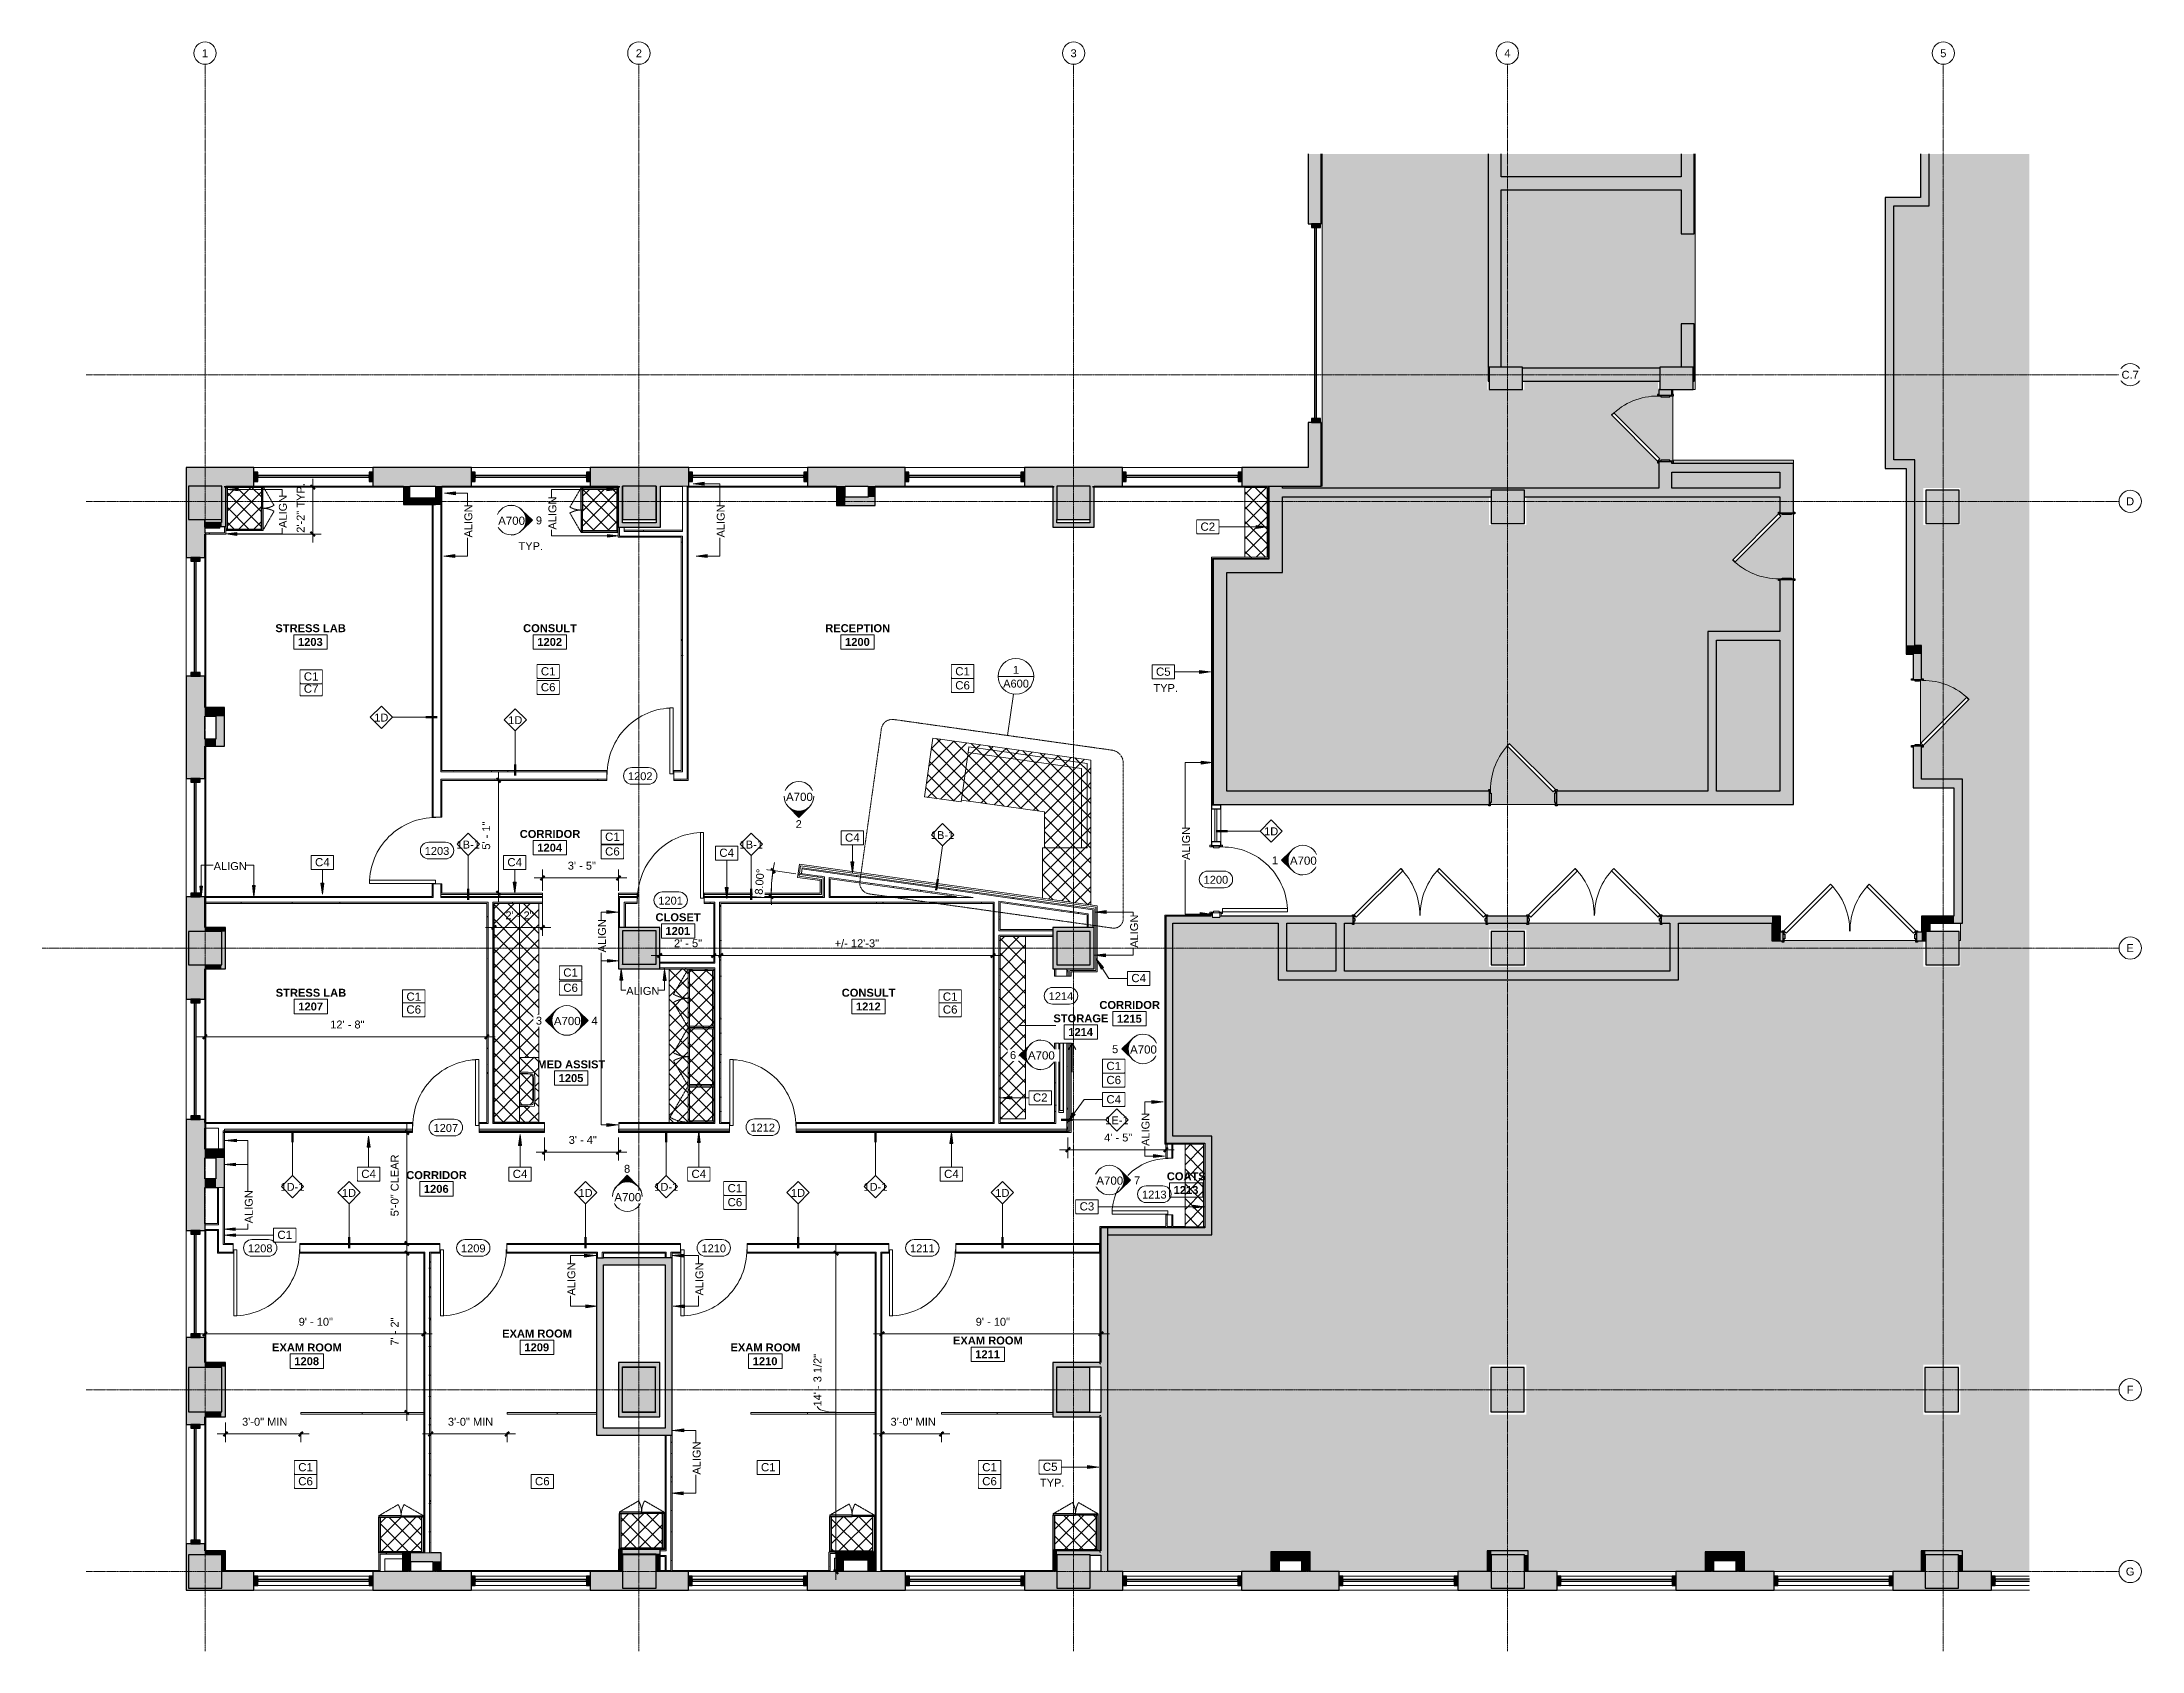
# Model space of a CAD drawing. Header units: inches. Extents: x 2810 to 3942, y 247 to 1114.
import ezdxf

# ---------------------------------------------------------------- set-up
doc = ezdxf.new("R2010")
doc.units = ezdxf.units.IN
doc.header["$MEASUREMENT"] = 0
for name, pattern in [('Dash', [0.25, 0.125, -0.125]), ('Dash Dot 3_16_', [0.3125, 0.1875, -0.0625, 0, -0.0625]), ('Grid Line 1_2_', [0.875, 0.5, -0.125, 0.125, -0.125]), ('Hidden', [0.28125, 0.1875, -0.09375])]:
    doc.linetypes.add(name, pattern=pattern)
for name, color, linetype, lineweight in [('A-ANNO-DIMS', 211, 'Continuous', 9), ('A-ANNO-DIMS-48', 211, 'Continuous', 9), ('A-ANNO-KEYN', 231, 'Continuous', 9), ('A-ANNO-SYMB', 150, 'Continuous', 9), ('A-AREA-IDEN', 2, 'Continuous', 9), ('A-DETL-GENF', 92, 'Continuous', 9), ('A-DETL-THIN', 151, 'Continuous', 9), ('A-DOOR', 31, 'Continuous', 18), ('A-DOOR-IDEN', 31, 'Continuous', 9), ('A-GLAZ-CURT', 52, 'Continuous', 18), ('A-GLAZ-CWMG', 51, 'Continuous', 18), ('A-WALL', 113, 'Continuous', 18), ('A-WALL-IDEN', 211, 'Continuous', 9), ('A-WALL-PATT', 111, 'Continuous', 18), ('G-ANNO-SYMB', 111, 'Continuous', 9), ('G-ANNO-TEXT', 231, 'Continuous', 9), ('I-WALL', 2, 'Continuous', 18), ('P-SANR-FIXT', 6, 'Continuous', 9), ('Q-CASE', 31, 'Continuous', 9), ('Q-CASE-HDLN', 31, 'Dash', 9), ('S-COLS', 52, 'Continuous', 18), ('S-GRID', 1, 'Continuous', 9), ('S-GRID-IDEN', 1, 'Continuous', 9)]:
    doc.layers.add(name, color=color, linetype=linetype, lineweight=lineweight)
doc.styles.add('Arial', font='arial.ttf', dxfattribs={"height": 4.425898})
doc.styles.add('Swis721 Lt BT', font='swissl.ttf', dxfattribs={"height": 4.257319})
doc.styles.add('Swis721 Lt BT_B', font='', dxfattribs={"height": 4.291988})
doc.styles.get('Swis721 Lt BT_B').set_extended_font_data('Swis721 Lt BT', bold=True)
doc.dimstyles.new('OTJ_-_3_32__Linear__1_2__Tolerance', dxfattribs={"dimscale": 12, "dimtxt": 4.5, "dimasz": 0.1875, "dimexe": 0.375, "dimexo": 0.25, "dimgap": 0.25, "dimtad": 1, "dimdec": 1, "dimrnd": 0.5, "dimzin": 3, "dimdsep": 46, "dimlunit": 4, "dimtxsty": 'Swis721 Lt BT', "dimblk1": 'OBLIQUE', "dimblk2": 'OBLIQUE', "dimsah": 1, "dimcen": 0.09, "dimdle": 0.375, "dimazin": 0, "dimtfac": 1, "dimtdec": 4, "dimtix": 1, "dimtmove": 0, "dimatfit": 3, "dimfxl": 1, "dimtvp": 1, "dimfrac": 2, "dimtolj": 1, "dimtzin": 0, "dimarcsym": 2})
doc.dimstyles.new('OTJ_-_3_32__Linear__1_2__Tolerance_1', dxfattribs={"dimscale": 12, "dimtxt": 4.5, "dimasz": 0.1875, "dimexe": 0.375, "dimexo": 0.25, "dimgap": 0.25, "dimtad": 1, "dimdec": 1, "dimrnd": 0.5, "dimzin": 3, "dimdsep": 46, "dimlunit": 4, "dimtxsty": 'Swis721 Lt BT', "dimblk1": 'OBLIQUE', "dimblk2": 'OBLIQUE', "dimsah": 1, "dimcen": 0.09, "dimdle": 0.375, "dimazin": 0, "dimtfac": 1, "dimtdec": 4, "dimtix": 1, "dimtmove": 1, "dimatfit": 3, "dimfxl": 1, "dimtvp": 1, "dimfrac": 2, "dimtolj": 1, "dimtzin": 0, "dimarcsym": 2})
doc.dimstyles.new('OTJ_-_3_32__Linear__1_2__Tolerance_2', dxfattribs={"dimscale": 12, "dimtxt": 4.5, "dimasz": 0.1875, "dimexe": 0.375, "dimexo": 0.25, "dimgap": 0.25, "dimtad": 1, "dimdec": 1, "dimrnd": 0.5, "dimzin": 3, "dimdsep": 46, "dimlunit": 4, "dimtxsty": 'Swis721 Lt BT', "dimblk1": 'OBLIQUE', "dimblk2": 'OBLIQUE', "dimsah": 1, "dimcen": 0.09, "dimdle": 0.375, "dimazin": 0, "dimtfac": 1, "dimtdec": 4, "dimtix": 1, "dimtmove": 0, "dimatfit": 3, "dimfxl": 1, "dimtvp": 1, "dimfrac": 2, "dimtolj": 1, "dimtzin": 0, "dimarcsym": 2})
doc.dimstyles.new('OTJ_-_Angular_-_3_32_', dxfattribs={"dimscale": 12, "dimtxt": 4.5, "dimasz": 0.1875, "dimexe": 0.375, "dimexo": 0.25, "dimgap": 0.25, "dimtad": 1, "dimdec": 1, "dimrnd": 0.5, "dimzin": 3, "dimdsep": 46, "dimlunit": 4, "dimtxsty": 'Swis721 Lt BT', "dimblk1": 'OBLIQUE', "dimblk2": 'OBLIQUE', "dimsah": 1, "dimcen": 0.09, "dimdle": 0.375, "dimazin": 0, "dimtfac": 1, "dimtdec": 4, "dimtix": 1, "dimtmove": 0, "dimatfit": 3, "dimfxl": 1, "dimtvp": 1, "dimtfill": 1, "dimfrac": 2, "dimtolj": 1, "dimtzin": 0, "dimarcsym": 2})
pattern_1 = [(0, (0, 0), (15.36, 3.84), [0.634, -10.886, 0.634, -10.886, -61.44]), (0, (0, 0), (15.36, 3.84), [-23.04, 0.634, -22.406, 0.634, -10.886, -26.88]), (0, (0, 0), (15.36, 3.84), [-57.6, 0.634, -7.046, 0.634, -18.566]), (120, (5.76, 1.92), (-11.0055376, 11.38215), [0.634, -10.886, 0.634, -10.886, -61.44]), (120, (5.76, 1.92), (-11.0055376, 11.38215), [-23.04, 0.634, -22.406, 0.634, -10.886, -26.88]), (120, (5.76, 1.92), (-11.0055376, 11.38215), [-57.6, 0.634, -7.046, 0.634, -18.566]), (240, (7.68, 9.6), (-4.3544624, -15.22215), [0.634, -10.886, 0.634, -10.886, -61.44]), (240, (7.68, 9.6), (-4.3544624, -15.22215), [-23.04, 0.634, -22.406, 0.634, -10.886, -26.88]), (240, (7.68, 9.6), (-4.3544624, -15.22215), [-57.6, 0.634, -7.046, 0.634, -18.566])]
pattern_2 = [(135, (616.335, -3174.336), (-4.006467, -4.006467), []), (225, (616.335, -3174.336), (4.006467, -4.006467), [])]
pattern_3 = [(135, (584.839, -3174.336), (-4.006467, -4.006467), []), (225, (584.839, -3174.336), (4.006467, -4.006467), [])]
pattern_4 = [(315, (-529.836, 3174.336), (4.006467, 4.006467), []), (45, (-529.836, 3174.336), (-4.006467, 4.006467), [])]
pattern_5 = [(45, (0, 0), (-4.006467, 4.006467), []), (135, (0, 0), (-4.006467, -4.006467), [])]

msp = doc.modelspace()

# ---------------------------------------------------------------- texts
at = {"layer": 'A-ANNO-SYMB', "attachment_point": 2, "line_spacing_factor": 1.00667, "style": 'Swis721 Lt BT'}
for s, insert, char_height, width in [('A600', (3334.83, 770.31), 4.257, 15.714), ('1', (3334.83, 777.77), 4.26, 3.78)]:
    msp.add_mtext(s, dxfattribs=dict(at, insert=insert, char_height=char_height, width=width))
at = {"layer": 'A-AREA-IDEN', "char_height": 4.292, "attachment_point": 2, "line_spacing_factor": 0.998538, "style": 'Swis721 Lt BT_B'}
for s, insert, width in [('STRESS LAB', (2954.72, 800.2), 40.716), ('1203', (2954.58, 792.79), 15.336), ('CONSULT', (3083.71, 800.2), 32.562), ('1202', (3083.56, 792.79), 15.336), ('RECEPTION', (3249.5, 800.2), 38.88), ('1200', (3249.36, 792.79), 15.336), ('CORRIDOR', (3083.71, 689.32), 36.612), ('1204', (3083.56, 681.91), 15.336), ('CLOSET', (3152.73, 644.43), 26.838), ('1201', (3152.59, 637.02), 15.336), ('STRESS LAB', (2954.91, 603.73), 40.716), ('CONSULT', (3255.38, 603.73), 32.562), ('1207', (2954.76, 596.32), 15.336), ('1212', (3255.24, 596.32), 15.336), ('STORAGE', (3369.78, 589.94), 32.508), ('CORRIDOR', (3396.05, 597.16), 36.612), ('1215', (3395.91, 589.74), 15.336), ('1214', (3369.64, 582.53), 15.336), ('MED ASSIST', (3095.18, 565.14), 40.284), ('1205', (3095.04, 557.73), 15.336), ('CORRIDOR', (3022.57, 505.45), 36.612), ('1206', (3022.43, 498.03), 15.336), ('COATS', (3426.57, 504.83), 23.112), ('1213', (3426.43, 497.41), 15.336), ('EXAM ROOM', (3076.73, 420.07), 42.174), ('EXAM ROOM', (2952.76, 412.57), 42.174), ('1209', (3076.59, 412.66), 15.336), ('EXAM ROOM', (3199.77, 412.57), 42.174), ('EXAM ROOM', (3319.65, 416.32), 42.174), ('1211', (3319.5, 408.91), 15.336), ('1208', (2952.62, 405.16), 15.336), ('1210', (3199.62, 405.16), 15.336)]:
    msp.add_mtext(s, dxfattribs=dict(at, insert=insert, width=width))
at = {"layer": 'A-DOOR-IDEN', "char_height": 4.257, "width": 15.12, "attachment_point": 2, "line_spacing_factor": 1.00667, "style": 'Swis721 Lt BT'}
for s, insert in [('1202', (3132.33, 720.41)), ('1203', (3022.83, 680.15)), ('1200', (3442.53, 664.6)), ('1201', (3148.7, 653.35)), ('1214', (3359.03, 601.88)), ('1207', (3027.58, 530.86)), ('1212', (3198.33, 531.04)), ('1208', (2927.57, 465.97)), ('1209', (3042.36, 465.97)), ('1210', (3171.95, 465.97)), ('1211', (3284.33, 465.97))]:
    msp.add_mtext(s, dxfattribs=dict(at, insert=insert))
at = {"layer": 'A-WALL-IDEN', "char_height": 4.257, "attachment_point": 2, "line_spacing_factor": 1.00667, "style": 'Swis721 Lt BT'}
for s, insert, width in [('1D', (2992.83, 752.02), 8.748), ('1D', (3065, 750.64), 8.748), ('1D', (3472.29, 690.71), 8.748), ('1B-1', (3039.67, 683.57), 14.418), ('1B-1', (3295.22, 688.69), 14.418), ('1E-1', (3389.21, 535), 14.202), ('1D-1', (2944.94, 499.09), 14.85), ('1D-1', (3259.06, 499.09), 14.85), ('1D', (2975.41, 495.84), 8.748), ('1D', (3102.86, 495.84), 8.748), ('1D', (3217.35, 495.84), 8.748), ('1D', (3327.47, 495.84), 8.748)]:
    msp.add_mtext(s, dxfattribs=dict(at, insert=insert, width=width))
at = {"layer": 'G-ANNO-TEXT', "color": 7, "char_height": 4.257, "width": 20.142, "attachment_point": 1, "rotation": 90, "line_spacing_factor": 1.00667, "style": 'Swis721 Lt BT'}
for insert in [(2937.65, 852.08), (3037.59, 846.94), (3173.59, 846.94), (3424.31, 673.16), (3109.56, 623.36), (3396.33, 625.82), (3402.46, 518.99), (2919.28, 477.32), (3093.08, 438.42), (3162.08, 438.42), (3160.59, 341.88)]:
    msp.add_mtext('ALIGN', dxfattribs=dict(at, insert=insert))
at = {"layer": 'G-ANNO-TEXT', "color": 7, "char_height": 4.257, "attachment_point": 1, "line_spacing_factor": 1.00667, "style": 'Swis721 Lt BT'}
for s, insert, width in [('TYP.', (3066.74, 844.41), 13.986), ('TYP.', (3408.86, 767.97), 13.986), ('ALIGN', (2902.49, 671.98), 20.142), ('ALIGN', (3124.8, 604.72), 20.142)]:
    msp.add_mtext(s, dxfattribs=dict(at, insert=insert, width=width))

# ---------------------------------------------------------------- blocks, each defined once
blk = doc.blocks.new('Single Flush_No Glass_Frameless - 3_-0_x8_-0_-4630473-FIRST FLOOR CONSTRUCTION')
at = {"layer": 'A-DOOR'}
for p, q in [((20, 36.5), (20, 1)), ((21.7, 36.5), (20, 36.5)), ((21.7, 1), (21.7, 36.5)), ((20, 1), (21.7, 1))]:
    blk.add_line(p, q, dxfattribs=at)
at = {"layer": 'A-DOOR', "lineweight": 9}
blk.add_arc((21.7, 1), 35.5, 90, 180.5, dxfattribs=at)
blk = doc.blocks.new('Single Flush_No Glass_Frameless - 3_-0_x8_-0_-4630476-FIRST FLOOR CONSTRUCTION')
at = {"layer": 'A-DOOR'}
for p, q in [((20, -1), (21.7, -1)), ((20, -36.5), (20, -1)), ((21.7, -1), (21.7, -36.5)), ((21.7, -36.5), (20, -36.5))]:
    blk.add_line(p, q, dxfattribs=at)
at = {"layer": 'A-DOOR', "lineweight": 9}
blk.add_arc((21.7, -1), 35.5, 179.5, 270, dxfattribs=at)
blk = doc.blocks.new('P-Sink-Rectangular - PSR1918-3060176-FIRST FLOOR CONSTRUCTION')
at = {"layer": 'P-SANR-FIXT'}
for p, q in [((-9.5, -5), (-9.3, -5)), ((-9.3, -0.5), (-9.3, -5)), ((-9.3, -5), (-9.1, -8.5)), ((-9, -8.6), (-5.5, -8.8)), ((-8.5, -5), (-8.5, -0.5)), ((-8.4, -7), (-8.5, -5)), ((-8.3, -5.5), (-8.3, -0.5)), ((-8.3, -5.5), (-8.3, -0.5)), ((-5.5, -8), (-7.5, -7.9)), ((6.3, -7.6), (-6.2, -7.6)), ((6.3, -7.6), (-6.2, -7.6)), ((5.5, -8), (-5.5, -8)), ((-5.5, -9), (-5.5, -8.8)), ((-5.5, -8.8), (5.5, -8.8)), ((7.5, -7.9), (5.5, -8)), ((5.5, -8.8), (9, -8.6)), ((5.5, -9), (5.5, -8.8)), ((8.3, -0.5), (8.3, -5.5)), ((8.3, -0.5), (8.3, -5.5)), ((8.5, -5), (8.4, -7)), ((8.5, -0.5), (8.5, -5)), ((9.1, -8.5), (9.3, -5)), ((9.3, -5), (9.3, -0.5)), ((9.5, -5), (9.3, -5))]:
    blk.add_line(p, q, dxfattribs=at)
for centre, radius, start, end in [((-9, -8.5), 0.156, 182.5667, 267.4333), ((-7.4, -6.9), 0.995, 182.5667, 267.4333), ((-6.2, -5.5), 2.1, 180, 270), ((-6.2, -5.5), 2.1, 180, 270), ((6.3, -5.5), 2.1, 270, 360), ((6.3, -5.5), 2.1, 270, 360), ((7.4, -6.9), 0.995, 272.5667, 357.4333), ((9, -8.5), 0.156, 272.5667, 357.4333)]:
    blk.add_arc(centre, radius, start, end, dxfattribs=at)
blk = doc.blocks.new('Single Flush_No Glass_Frameless - 3_-0_x8_-0_-4397045-FIRST FLOOR CONSTRUCTION')
at = {"layer": 'A-DOOR'}
for p, q in [((20, 36.5), (20, 1)), ((21.7, 36.5), (20, 36.5)), ((21.7, 1), (21.7, 36.5)), ((20, 1), (21.7, 1))]:
    blk.add_line(p, q, dxfattribs=at)
at = {"layer": 'A-DOOR', "lineweight": 9}
blk.add_arc((21.7, 1), 35.5, 90, 180.5, dxfattribs=at)
blk = doc.blocks.new('C-Counter Top-no backsplash - 34_ HEIGHT-4448402-FIRST FLOOR CONSTRUCTION')
at = {"layer": 'Q-CASE'}
h = blk.add_hatch(dxfattribs=at)
h.set_pattern_fill('FP2_3', color=256, style=0, pattern_type=2)
h.set_pattern_definition([(315, (-579.081, 3054.65), (4.006467, 4.006467), []), (45, (-579.081, 3054.65), (-4.006467, 4.006467), [])])
h.paths.add_polyline_path([(-47.3, 1), (-47.3, -23), (-12.3, -23), (-12.3, -12.6), (-20.1, -12.6), (-20.1, -17.1), (-20.2, -20.6), (-20.3, -20.8), (-20.6, -20.9), (-24.5, -21.1), (-35, -21.1), (-38.5, -20.9), (-38.7, -20.8), (-38.9, -20.6), (-39, -16.6), (-39, -12.6), (-47.3, -12.6), (-47.3, 1)], flags=0)
h.paths.add_polyline_path([(-37.9, -17.1), (-37.9, -17.6), (-37.8, -18.2), (-37.6, -18.7), (-37.3, -19.1), (-36.8, -19.4), (-36.3, -19.7), (-35.8, -19.7), (-23.3, -19.7), (-22.7, -19.7), (-22.2, -19.4), (-21.8, -19.1), (-21.5, -18.7), (-21.3, -18.2), (-21.2, -17.6), (-21.2, -12.6), (-37.9, -12.6), (-37.9, -15.4)], flags=0)
for p, q in [((-47.3, 1), (-47.3, -23)), ((-47.3, -23), (-12.3, -23))]:
    blk.add_line(p, q, dxfattribs=at)
blk = doc.blocks.new('System Panel - Glazed-4380175-FIRST FLOOR CONSTRUCTION')
at = {"layer": 'A-GLAZ-CURT'}
blk.add_hatch(color=250, dxfattribs=at).paths.add_polyline_path([(30, -0.7), (-30, -0.7), (-30, -1.8), (30, -1.8)], flags=0)
at = {"layer": 'A-GLAZ-CURT', "color": 8, "lineweight": 30}
for p, q in [((30, -0.7), (-30, -0.7)), ((-30, -0.7), (-30, -1.8)), ((-30, -1.8), (30, -1.8)), ((30, -1.8), (30, -0.7))]:
    blk.add_line(p, q, dxfattribs=at)
blk = doc.blocks.new('Rectangular Mullion - 2 x 5_ rectangular-4380177-FIRST FLOOR CONSTRUCTION')
at = {"layer": 'A-GLAZ-CWMG'}
blk.add_hatch(color=250, dxfattribs=at).paths.add_polyline_path([(-2, 3.5), (-2, -1.5), (0, -1.5), (0, 3.5)], flags=0)
at = {"layer": 'A-GLAZ-CWMG', "color": 8, "lineweight": 30}
for p, q in [((0, 3.5), (-2, 3.5)), ((-2, 3.5), (-2, -1.5)), ((0, -1.5), (0, 3.5)), ((-2, -1.5), (0, -1.5))]:
    blk.add_line(p, q, dxfattribs=at)
blk = doc.blocks.new('Rectangular Mullion - 2 x 5_ rectangular-4380178-FIRST FLOOR CONSTRUCTION')
at = {"layer": 'A-GLAZ-CWMG'}
blk.add_hatch(color=250, dxfattribs=at).paths.add_polyline_path([(0, 0.75), (0, -1.5), (-2, -1.5), (-2, 3.5), (0, 3.5), (0, 1.75)], flags=0)
at = {"layer": 'A-GLAZ-CWMG', "color": 8, "lineweight": 30}
for p, q in [((-2, 3.5), (0, 3.5)), ((-2, -1.5), (-2, 3.5)), ((0, 3.5), (0, -1.5)), ((0, -1.5), (-2, -1.5))]:
    blk.add_line(p, q, dxfattribs=at)
blk = doc.blocks.new('System Panel - Glazed-4651680-FIRST FLOOR CONSTRUCTION')
at = {"layer": 'A-GLAZ-CURT'}
blk.add_hatch(color=250, dxfattribs=at).paths.add_polyline_path([(30.5, -1.8), (30.5, -0.7), (-30.5, -0.7), (-30.5, -1.8), (14.5, -1.8)], flags=0)
at = {"layer": 'A-GLAZ-CURT', "color": 8, "lineweight": 30}
for p, q in [((30.5, -0.7), (-30.5, -0.7)), ((-30.5, -0.7), (-30.5, -1.8)), ((-30.5, -1.8), (30.5, -1.8)), ((30.5, -1.8), (30.5, -0.7))]:
    blk.add_line(p, q, dxfattribs=at)
blk = doc.blocks.new('Rectangular Mullion - 2 x 5_ rectangular-4651681-FIRST FLOOR CONSTRUCTION')
at = {"layer": 'A-GLAZ-CWMG'}
blk.add_hatch(color=250, dxfattribs=at).paths.add_polyline_path([(-2, 3.5), (-2, -1.5), (0, -1.5), (0, 3.5)], flags=0)
at = {"layer": 'A-GLAZ-CWMG', "color": 8, "lineweight": 30}
for p, q in [((0, 3.5), (-2, 3.5)), ((-2, 3.5), (-2, -1.5)), ((0, -1.5), (0, 3.5)), ((-2, -1.5), (0, -1.5))]:
    blk.add_line(p, q, dxfattribs=at)
blk = doc.blocks.new('Rectangular Mullion - 2 x 5_ rectangular-4651682-FIRST FLOOR CONSTRUCTION')
at = {"layer": 'A-GLAZ-CWMG'}
blk.add_hatch(color=250, dxfattribs=at).paths.add_polyline_path([(0, 0.75), (0, -1.5), (-2, -1.5), (-2, 3.5), (0, 3.5), (0, 1.75)], flags=0)
at = {"layer": 'A-GLAZ-CWMG', "color": 8, "lineweight": 30}
for p, q in [((-2, 3.5), (0, 3.5)), ((-2, -1.5), (-2, 3.5)), ((0, 3.5), (0, -1.5)), ((0, -1.5), (-2, -1.5))]:
    blk.add_line(p, q, dxfattribs=at)
blk = doc.blocks.new('System Panel - Glazed-4533532-FIRST FLOOR CONSTRUCTION')
at = {"layer": 'A-GLAZ-CURT'}
blk.add_hatch(color=250, dxfattribs=at).paths.add_polyline_path([(26.8, -1.8), (26.8, -0.7), (-26.8, -0.7), (-26.8, -1.8), (-6.2, -1.8)], flags=0)
at = {"layer": 'A-GLAZ-CURT', "color": 8, "lineweight": 30}
for p, q in [((26.8, -0.7), (-26.8, -0.7)), ((-26.8, -0.7), (-26.8, -1.8)), ((-26.8, -1.8), (26.8, -1.8)), ((26.8, -1.8), (26.8, -0.7))]:
    blk.add_line(p, q, dxfattribs=at)
blk = doc.blocks.new('System Panel - Glazed-4380181-FIRST FLOOR CONSTRUCTION')
at = {"layer": 'A-GLAZ-CURT'}
blk.add_hatch(color=250, dxfattribs=at).paths.add_polyline_path([(30.2, -1.8), (30.2, -0.7), (-30.2, -0.7), (-30.2, -1.8), (-13.5, -1.8)], flags=0)
at = {"layer": 'A-GLAZ-CURT', "color": 8, "lineweight": 30}
for p, q in [((30.2, -0.7), (-30.2, -0.7)), ((-30.2, -0.7), (-30.2, -1.8)), ((-30.2, -1.8), (30.2, -1.8)), ((30.2, -1.8), (30.2, -0.7))]:
    blk.add_line(p, q, dxfattribs=at)
blk = doc.blocks.new('System Panel - Glazed-4469464-FIRST FLOOR CONSTRUCTION')
at = {"layer": 'A-GLAZ-CURT'}
blk.add_hatch(color=250, dxfattribs=at).paths.add_polyline_path([(30, -0.75), (-30, -0.75), (-30, -1.75), (30, -1.75)], flags=0)
at = {"layer": 'A-GLAZ-CURT', "color": 8, "lineweight": 30}
for p, q in [((30, -0.75), (-30, -0.75)), ((-30, -0.75), (-30, -1.75)), ((-30, -1.75), (30, -1.75)), ((30, -1.75), (30, -0.75))]:
    blk.add_line(p, q, dxfattribs=at)
blk = doc.blocks.new('Rectangular Mullion - 2 x 5_ rectangular-4469463-FIRST FLOOR CONSTRUCTION')
at = {"layer": 'A-GLAZ-CWMG'}
blk.add_hatch(color=250, dxfattribs=at).paths.add_polyline_path([(-2, -1.5), (0, -1.5), (0, 3.5), (-2, 3.5), (-2, 0.75)], flags=0)
at = {"layer": 'A-GLAZ-CWMG', "color": 8, "lineweight": 30}
for p, q in [((0, 3.5), (-2, 3.5)), ((-2, 3.5), (-2, -1.5)), ((0, -1.5), (0, 3.5)), ((-2, -1.5), (0, -1.5))]:
    blk.add_line(p, q, dxfattribs=at)
blk = doc.blocks.new('Rectangular Mullion - 2 x 5_ rectangular-4354936-FIRST FLOOR CONSTRUCTION')
at = {"layer": 'A-GLAZ-CWMG'}
blk.add_hatch(color=250, dxfattribs=at).paths.add_polyline_path([(-2, -1.5), (-2, 3.5), (0, 3.5), (0, -1.5)], flags=0)
at = {"layer": 'A-GLAZ-CWMG', "color": 8, "lineweight": 30}
for p, q in [((-2, 3.5), (0, 3.5)), ((-2, -1.5), (-2, 3.5)), ((0, 3.5), (0, -1.5)), ((0, -1.5), (-2, -1.5))]:
    blk.add_line(p, q, dxfattribs=at)
blk = doc.blocks.new('System Panel - Glazed-4380183-FIRST FLOOR CONSTRUCTION')
at = {"layer": 'A-GLAZ-CURT'}
blk.add_hatch(color=250, dxfattribs=at).paths.add_polyline_path([(30, -0.75), (-30, -0.75), (-30, -1.75), (30, -1.75)], flags=0)
at = {"layer": 'A-GLAZ-CURT', "color": 8, "lineweight": 30}
for p, q in [((30, -0.75), (-30, -0.75)), ((-30, -0.75), (-30, -1.75)), ((-30, -1.75), (30, -1.75)), ((30, -1.75), (30, -0.75))]:
    blk.add_line(p, q, dxfattribs=at)
blk = doc.blocks.new('System Panel - Glazed-4485868-FIRST FLOOR CONSTRUCTION')
at = {"layer": 'A-GLAZ-CURT'}
blk.add_hatch(color=250, dxfattribs=at).paths.add_polyline_path([(-29.96875, -0.75), (-29.96875, -1.75), (29.96875, -1.75), (29.96875, -0.75)], flags=0)
at = {"layer": 'A-GLAZ-CURT', "color": 8, "lineweight": 30}
for p, q in [((29.96875, -0.75), (-29.96875, -0.75)), ((-29.96875, -0.75), (-29.96875, -1.75)), ((-29.96875, -1.75), (29.96875, -1.75)), ((29.96875, -1.75), (29.96875, -0.75))]:
    blk.add_line(p, q, dxfattribs=at)
blk = doc.blocks.new('System Panel - Glazed-4380184-FIRST FLOOR CONSTRUCTION')
at = {"layer": 'A-GLAZ-CURT'}
blk.add_hatch(color=250, dxfattribs=at).paths.add_polyline_path([(-30.125, -0.75), (-30.125, -1.75), (30.125, -1.75), (30.125, -0.75)], flags=0)
at = {"layer": 'A-GLAZ-CURT', "color": 8, "lineweight": 30}
for p, q in [((30.125, -0.75), (-30.125, -0.75)), ((-30.125, -0.75), (-30.125, -1.75)), ((-30.125, -1.75), (30.125, -1.75)), ((30.125, -1.75), (30.125, -0.75))]:
    blk.add_line(p, q, dxfattribs=at)
blk = doc.blocks.new('C-Counter Top-no backsplash - 34_ HEIGHT 3_ THICKNESS-4671790-FIRST FLOOR CONSTRUCTION')
at = {"layer": 'Q-CASE'}
h = blk.add_hatch(dxfattribs=at)
h.set_pattern_fill('FP2_4', color=256, style=0, pattern_type=2)
h.set_pattern_definition([(135, (567.078, -3170.974), (-4.006467, -4.006467), []), (225, (567.078, -3170.974), (4.006467, -4.006467), [])])
h.paths.add_polyline_path([(35.3, 1), (35.2, 1), (35.2, -12.9), (-47.3, -12.9), (-47.3, -23), (35.3, -23), (35.3, 0.2)], flags=0)
blk.add_line((-47.3, -23), (35.3, -23), dxfattribs=at)
blk = doc.blocks.new('CW Cupbd - 80_h x 24_d - 2 Doors - 4 shelves-4663683-FIRST FLOOR CONSTRUCTION')
at = {"layer": 'Q-CASE'}
h = blk.add_hatch(dxfattribs=at)
h.set_pattern_fill('FP2_5', color=256, style=0, pattern_type=2)
h.set_pattern_definition([(135, (875.723, -3122.836), (-4.006467, -4.006467), []), (225, (875.723, -3122.836), (4.006467, -4.006467), [])])
h.paths.add_polyline_path([(25.2, -8.9), (25.2, -3.1), (2.7, -3.1), (2.7, -21.6), (25.2, -21.6)], flags=0)
at = {"layer": 'Q-CASE', "lineweight": 30}
for p, q in [((2, -2.4), (2, -21.6)), ((2.7, -21.6), (2.7, -2.4)), ((2.7, -2.4), (2.7, -3.1)), ((2.7, -3.1), (25.2, -3.1)), ((25.2, -2.4), (25.2, -21.6)), ((25.2, -3.1), (25.2, -2.4)), ((26, -21.6), (26, -2.4)), ((2, -21.6), (14, -21.6)), ((2, -22.4), (2, -21.6)), ((14, -22.4), (2, -22.4)), ((14, -21.6), (14, -22.4)), ((26, -21.6), (14, -21.6)), ((14, -21.6), (14, -22.4)), ((14, -22.4), (26, -22.4)), ((26, -22.4), (26, -21.6))]:
    blk.add_line(p, q, dxfattribs=at)
at = {"layer": 'Q-CASE', "linetype": 'Hidden'}
for p, q in [((2, -22.4), (12.4, -28.4)), ((26, -22.4), (15.6, -28.4))]:
    blk.add_line(p, q, dxfattribs=at)
for centre, start, end in [((2, -22.4), 330, 0.5), ((26, -22.4), 179.5, 210)]:
    blk.add_arc(centre, 12, start, end, dxfattribs=at)
blk = doc.blocks.new('Single Pocket_No Glass - 3_-0_x8_-0_-4641311-FIRST FLOOR CONSTRUCTION')
at = {"layer": 'A-DOOR', "lineweight": 9}
for q in [(25.4, 7.9), (25.4, 3.9), (37.7, 5.9)]:
    blk.add_line((22, 5.9), q, dxfattribs=at)
at = {"layer": 'A-DOOR'}
for p, q in [((22, 1), (58.4, 1)), ((22, -0.8), (22, 1)), ((58.4, 1), (58.4, -0.8)), ((58.4, -0.8), (22, -0.8))]:
    blk.add_line(p, q, dxfattribs=at)
blk = doc.blocks.new('C-Counter Top-no backsplash - 34_ HEIGHT-4680742-FIRST FLOOR CONSTRUCTION')
at = {"layer": 'Q-CASE'}
h = blk.add_hatch(dxfattribs=at)
h.set_pattern_fill('FP2_6', color=256, style=0, pattern_type=2)
h.set_pattern_definition([(315, (-614.063, 3054.65), (4.006467, 4.006467), []), (45, (-614.063, 3054.65), (-4.006467, 4.006467), [])])
h.paths.add_polyline_path([(-47.3, -23), (35.7, -23), (35.7, -12.6), (-47.3, -12.6)], flags=0)
for p, q in [((-47.3, -12.6), (-47.3, -23)), ((-47.3, -23), (35.7, -23))]:
    blk.add_line(p, q, dxfattribs=at)
blk = doc.blocks.new('CW Cupbd Ohead - 23_5_h x 13 7_8_d - 2 Doors - No Handle - 1 Shelf-4429658-FIRST FLOOR CONSTRUCTION')
at = {"layer": 'Q-CASE'}
h = blk.add_hatch(dxfattribs=at)
h.set_pattern_fill('FP2_7', color=256, style=0, pattern_type=2)
h.set_pattern_definition(pattern_2)
h.paths.add_polyline_path([(2.7, -2.4), (2, -2.4), (2, -15.4), (2.7, -15.4), (2.7, -3.1)], flags=0)
h = blk.add_hatch(dxfattribs=at)
h.set_pattern_fill('FP2_7', color=256, style=0, pattern_type=2)
h.set_pattern_definition(pattern_2)
h.paths.add_polyline_path([(32.7, -3.1), (32.7, -2.4), (2.7, -2.4), (2.7, -3.1), (14.9, -3.1)], flags=0)
h = blk.add_hatch(dxfattribs=at)
h.set_pattern_fill('FP2_7', color=256, style=0, pattern_type=2)
h.set_pattern_definition(pattern_2)
h.paths.add_polyline_path([(32.7, -15.4), (32.7, -3.1), (2.7, -3.1), (2.7, -15.4), (17.7, -15.4)], flags=0)
h = blk.add_hatch(dxfattribs=at)
h.set_pattern_fill('FP2_7', color=256, style=0, pattern_type=2)
h.set_pattern_definition(pattern_2)
h.paths.add_polyline_path([(33.5, -2.4), (32.7, -2.4), (32.7, -15.4), (33.5, -15.4), (33.5, -3.1)], flags=0)
h = blk.add_hatch(dxfattribs=at)
h.set_pattern_fill('FP2_7', color=256, style=0, pattern_type=2)
h.set_pattern_definition(pattern_2)
h.paths.add_polyline_path([(17.7, -16.2), (17.7, -15.4), (2, -15.4), (2, -16.2), (14.9, -16.2)], flags=0)
h = blk.add_hatch(dxfattribs=at)
h.set_pattern_fill('FP2_7', color=256, style=0, pattern_type=2)
h.set_pattern_definition(pattern_2)
h.paths.add_polyline_path([(33.5, -15.4), (17.7, -15.4), (17.7, -16.2), (33.5, -16.2)], flags=0)
for p, q in [((2, -2.4), (2.7, -2.4)), ((2, -15.4), (2, -2.4)), ((2.7, -2.4), (2.7, -15.4)), ((32.7, -2.4), (2.7, -2.4)), ((2.7, -3.1), (32.7, -3.1)), ((32.7, -2.4), (33.5, -2.4)), ((32.7, -15.4), (32.7, -2.4)), ((33.5, -15.4), (33.5, -2.4)), ((2, -15.4), (17.7, -15.4)), ((2, -15.4), (2, -16.2)), ((2.7, -15.4), (2, -15.4)), ((17.7, -16.2), (2, -16.2)), ((17.7, -16.2), (17.7, -15.4)), ((17.7, -15.4), (33.5, -15.4)), ((17.7, -15.4), (17.7, -16.2)), ((33.5, -16.2), (17.7, -16.2)), ((33.5, -15.4), (32.7, -15.4)), ((33.5, -16.2), (33.5, -15.4))]:
    blk.add_line(p, q, dxfattribs=at)
at = {"layer": 'Q-CASE', "linetype": 'Hidden'}
for p, q in [((2, -16.2), (15.6, -24.1)), ((33.5, -16.2), (19.9, -24.1))]:
    blk.add_line(p, q, dxfattribs=at)
for centre, start, end in [((2, -16.2), 330, 0.5), ((33.5, -16.2), 179.5, 210)]:
    blk.add_arc(centre, 15.7, start, end, dxfattribs=at)
at = {"layer": 'Q-CASE-HDLN'}
for p, q in [((2, -16.2), (2, -2.4)), ((2, -2.4), (33.5, -2.4)), ((33.5, -2.4), (33.5, -16.2)), ((33.5, -16.2), (2, -16.2))]:
    blk.add_line(p, q, dxfattribs=at)
blk = doc.blocks.new('CW Cupbd Ohead - 23_5_h x 13 7_8_d - 2 Doors - No Handle - 1 Shelf-V1-FIRST FLOOR CONSTRUCTION')
at = {"layer": 'Q-CASE'}
h = blk.add_hatch(dxfattribs=at)
h.set_pattern_fill('FP2_8', color=256, style=0, pattern_type=2)
h.set_pattern_definition(pattern_3)
h.paths.add_polyline_path([(2.7, -2.4), (2, -2.4), (2, -15.4), (2.7, -15.4), (2.7, -3.1)], flags=0)
h = blk.add_hatch(dxfattribs=at)
h.set_pattern_fill('FP2_8', color=256, style=0, pattern_type=2)
h.set_pattern_definition(pattern_3)
h.paths.add_polyline_path([(32.7, -2.4), (2.7, -2.4), (2.7, -3.1), (32.7, -3.1)], flags=0)
h = blk.add_hatch(dxfattribs=at)
h.set_pattern_fill('FP2_8', color=256, style=0, pattern_type=2)
h.set_pattern_definition(pattern_3)
h.paths.add_polyline_path([(32.7, -3.1), (2.7, -3.1), (2.7, -15.4), (32.7, -15.4)], flags=0)
h = blk.add_hatch(dxfattribs=at)
h.set_pattern_fill('FP2_8', color=256, style=0, pattern_type=2)
h.set_pattern_definition(pattern_3)
h.paths.add_polyline_path([(33.5, -3.1), (33.5, -2.4), (32.7, -2.4), (32.7, -15.4), (33.5, -15.4)], flags=0)
h = blk.add_hatch(dxfattribs=at)
h.set_pattern_fill('FP2_8', color=256, style=0, pattern_type=2)
h.set_pattern_definition(pattern_3)
h.paths.add_polyline_path([(17.7, -16.2), (17.7, -15.4), (2, -15.4), (2, -16.2)], flags=0)
h = blk.add_hatch(dxfattribs=at)
h.set_pattern_fill('FP2_8', color=256, style=0, pattern_type=2)
h.set_pattern_definition(pattern_3)
h.paths.add_polyline_path([(33.5, -15.4), (17.7, -15.4), (17.7, -16.2), (33.5, -16.2)], flags=0)
for p, q in [((2, -2.4), (2.7, -2.4)), ((2, -15.4), (2, -2.4)), ((2.7, -2.4), (2.7, -15.4)), ((32.7, -2.4), (2.7, -2.4)), ((2.7, -3.1), (32.7, -3.1)), ((32.7, -2.4), (33.5, -2.4)), ((32.7, -15.4), (32.7, -2.4)), ((2, -15.4), (17.7, -15.4)), ((2, -15.4), (2, -16.2)), ((2.7, -15.4), (2, -15.4)), ((17.7, -16.2), (2, -16.2)), ((17.7, -16.2), (17.7, -15.4)), ((17.7, -15.4), (33.5, -15.4)), ((17.7, -15.4), (17.7, -16.2)), ((33.5, -16.2), (17.7, -16.2)), ((33.5, -15.4), (32.7, -15.4))]:
    blk.add_line(p, q, dxfattribs=at)
at = {"layer": 'Q-CASE', "linetype": 'Hidden'}
for p, q in [((2, -16.2), (15.6, -24.1)), ((33.5, -16.2), (19.9, -24.1))]:
    blk.add_line(p, q, dxfattribs=at)
for centre, start, end in [((2, -16.2), 330, 0.5), ((33.5, -16.2), 179.5, 210)]:
    blk.add_arc(centre, 15.7, start, end, dxfattribs=at)
at = {"layer": 'Q-CASE-HDLN'}
for p, q in [((2, -16.2), (2, -2.4)), ((2, -2.4), (33.5, -2.4)), ((33.5, -16.2), (2, -16.2))]:
    blk.add_line(p, q, dxfattribs=at)
blk = doc.blocks.new('CW Cupbd Ohead - 23_5_h x 13 7_8_d - 1 Doors - No Handle - 1 Shelf 2-4671745-FIRST FLOOR CONSTRUCTION')
at = {"layer": 'Q-CASE'}
h = blk.add_hatch(dxfattribs=at)
h.set_pattern_fill('FP2_9', color=256, style=0, pattern_type=2)
h.set_pattern_definition(pattern_4)
h.paths.add_polyline_path([(2, 16.2), (2, 15.4), (21.5, 15.4), (21.5, 16.2), (15.8, 16.2)], flags=0)
h = blk.add_hatch(dxfattribs=at)
h.set_pattern_fill('FP2_9', color=256, style=0, pattern_type=2)
h.set_pattern_definition(pattern_4)
h.paths.add_polyline_path([(2, 15.4), (2, 2.4), (2.7, 2.4), (2.7, 15.4)], flags=0)
h = blk.add_hatch(dxfattribs=at)
h.set_pattern_fill('FP2_9', color=256, style=0, pattern_type=2)
h.set_pattern_definition(pattern_4)
h.paths.add_polyline_path([(2.7, 3.1), (20.8, 3.1), (20.8, 15.4), (2.7, 15.4)], flags=0)
h = blk.add_hatch(dxfattribs=at)
h.set_pattern_fill('FP2_9', color=256, style=0, pattern_type=2)
h.set_pattern_definition(pattern_4)
h.paths.add_polyline_path([(20.8, 15.4), (20.8, 2.4), (21.5, 2.4), (21.5, 15.4), (21.4, 15.4)], flags=0)
h = blk.add_hatch(dxfattribs=at)
h.set_pattern_fill('FP2_9', color=256, style=0, pattern_type=2)
h.set_pattern_definition(pattern_4)
h.paths.add_polyline_path([(2.7, 2.4), (20.8, 2.4), (20.8, 3.1), (2.7, 3.1)], flags=0)
at = {"layer": 'Q-CASE', "linetype": 'Hidden'}
blk.add_line((21.5, 16.2), (4.6, 26), dxfattribs=at)
at = {"layer": 'Q-CASE'}
for p, q in [((2, 16.2), (21.5, 16.2)), ((2, 16.2), (2, 15.4)), ((21.5, 15.4), (2, 15.4)), ((2, 15.4), (2.7, 15.4)), ((2, 2.4), (2, 15.4)), ((2.7, 15.4), (2.7, 2.4)), ((20.8, 15.4), (21.5, 15.4)), ((20.8, 2.4), (20.8, 15.4)), ((21.5, 15.4), (21.5, 16.2)), ((21.5, 2.4), (21.5, 15.4)), ((2.7, 2.4), (2, 2.4)), ((20.8, 3.1), (2.7, 3.1)), ((2.7, 2.4), (20.8, 2.4)), ((21.5, 2.4), (20.8, 2.4))]:
    blk.add_line(p, q, dxfattribs=at)
at = {"layer": 'Q-CASE', "linetype": 'Hidden'}
blk.add_arc((21.5, 16.2), 19.5, 150, 180.5, dxfattribs=at)
at = {"layer": 'Q-CASE-HDLN'}
for p, q in [((21.5, 16.2), (2, 16.2)), ((2, 16.2), (2, 2.4)), ((21.5, 2.4), (21.5, 16.2)), ((2, 2.4), (21.5, 2.4))]:
    blk.add_line(p, q, dxfattribs=at)
blk = doc.blocks.new('CW Shelves _ Rails - Storage Shelves 2_ thickness-4680874-FIRST FLOOR CONSTRUCTION')
at = {"layer": 'Q-CASE'}
h = blk.add_hatch(dxfattribs=at)
h.set_pattern_fill('FP2_10', color=256, style=0, pattern_type=2)
h.set_pattern_definition([(315, (-529.832, 3051.183), (4.006467, 4.006467), []), (45, (-529.832, 3051.183), (-4.006467, 4.006467), [])])
h.paths.add_polyline_path([(2, -16.1), (119.9, -16.1), (119.9, -2.4), (2, -2.4), (2, -14.8)], flags=0)
for p, q in [((119.9, -2.4), (2, -2.4)), ((2, -2.4), (2, -16.1)), ((119.9, -16.1), (119.9, -2.4)), ((2, -16.1), (119.9, -16.1))]:
    blk.add_line(p, q, dxfattribs=at)
blk = doc.blocks.new('CW Cupbd - 80_h x 24_d - 2 Doors - 4 shelves-4663706-FIRST FLOOR CONSTRUCTION')
at = {"layer": 'Q-CASE'}
h = blk.add_hatch(dxfattribs=at)
h.set_pattern_fill('FP2_11', color=256, style=0, pattern_type=2)
h.set_pattern_definition([(135, (876.66, -2906.612), (-4.006467, -4.006467), []), (225, (876.66, -2906.612), (4.006467, -4.006467), [])])
h.paths.add_polyline_path([(25.2, 21.6), (2.7, 21.6), (2.7, 3.1), (25.2, 3.1)], flags=0)
at = {"layer": 'Q-CASE', "linetype": 'Hidden'}
for p, q in [((2, 22.4), (12.4, 28.4)), ((26, 22.4), (15.6, 28.4))]:
    blk.add_line(p, q, dxfattribs=at)
at = {"layer": 'Q-CASE', "lineweight": 30}
for p, q in [((14, 22.4), (2.6, 22.4)), ((2.6, 21.6), (14, 21.6)), ((2.7, 21.6), (2.7, 2.4)), ((14, 21.6), (14, 22.4)), ((14, 21.6), (14, 22.4)), ((14, 22.4), (26, 22.4)), ((26, 21.6), (14, 21.6)), ((25.2, 2.4), (25.2, 21.6)), ((26, 22.4), (26, 21.6)), ((26, 21.6), (26, 2.4)), ((2.7, 3.1), (25.2, 3.1)), ((2.7, 2.4), (2.7, 3.1)), ((25.2, 3.1), (25.2, 2.4))]:
    blk.add_line(p, q, dxfattribs=at)
at = {"layer": 'Q-CASE', "linetype": 'Hidden'}
for centre, start, end in [((2, 22.4), 359.5, 30), ((26, 22.4), 150, 180.5)]:
    blk.add_arc(centre, 12, start, end, dxfattribs=at)
blk = doc.blocks.new('CW Cupbd - 80_h x 24_d - 2 Doors - 4 shelves-V2-FIRST FLOOR CONSTRUCTION')
at = {"layer": 'Q-CASE'}
h = blk.add_hatch(dxfattribs=at)
h.set_pattern_fill('FP2_12', color=256, style=0, pattern_type=2)
h.set_pattern_definition([(45, (-2989.51, -297.34), (-4.006467, 4.006467), []), (135, (-2989.51, -297.34), (-4.006467, -4.006467), [])])
h.paths.add_polyline_path([(14, 3.1), (25.2, 3.1), (25.2, 21.6), (2.7, 21.6), (2.7, 3.1)], flags=0)
at = {"layer": 'Q-CASE', "linetype": 'Hidden'}
for p, q in [((2, 22.4), (12.4, 28.4)), ((26, 22.4), (15.6, 28.4))]:
    blk.add_line(p, q, dxfattribs=at)
at = {"layer": 'Q-CASE', "lineweight": 30}
for p, q in [((14, 22.4), (2, 22.4)), ((2, 22.4), (2, 21.6)), ((2, 21.6), (14, 21.6)), ((2, 2.4), (2, 21.6)), ((2.7, 21.6), (2.7, 2.4)), ((14, 21.6), (14, 22.4)), ((14, 21.6), (14, 22.4)), ((14, 22.4), (26, 22.4)), ((26, 21.6), (14, 21.6)), ((25.2, 2.4), (25.2, 21.6)), ((26, 22.4), (26, 21.6)), ((26, 21.6), (26, 2.4)), ((2.7, 3.1), (25.2, 3.1)), ((2.7, 2.4), (2.7, 3.1)), ((25.2, 3.1), (25.2, 2.4))]:
    blk.add_line(p, q, dxfattribs=at)
at = {"layer": 'Q-CASE', "linetype": 'Hidden'}
for centre, start, end in [((2, 22.4), 359.5, 30), ((26, 22.4), 150, 180.5)]:
    blk.add_arc(centre, 12, start, end, dxfattribs=at)
blk = doc.blocks.new('CW Cupbd - 80_h x 24_d - 2 Doors - 4 shelves-V3-FIRST FLOOR CONSTRUCTION')
at = {"layer": 'Q-CASE'}
h = blk.add_hatch(dxfattribs=at)
h.set_pattern_fill('FP2_13', color=256, style=0, pattern_type=2)
h.set_pattern_definition([(45, (-3119.104, -299.34), (-4.006467, 4.006467), []), (135, (-3119.104, -299.34), (-4.006467, -4.006467), [])])
h.paths.add_polyline_path([(14, 3.1), (25.2, 3.1), (25.2, 21.6), (2.7, 21.6), (2.7, 3.1)], flags=0)
at = {"layer": 'Q-CASE', "linetype": 'Hidden'}
for p, q in [((2, 22.4), (12.4, 28.4)), ((26, 22.4), (15.6, 28.4))]:
    blk.add_line(p, q, dxfattribs=at)
at = {"layer": 'Q-CASE', "lineweight": 30}
for p, q in [((14, 22.4), (2, 22.4)), ((2, 22.4), (2, 21.6)), ((2, 21.6), (14, 21.6)), ((2, 2.4), (2, 21.6)), ((2.7, 21.6), (2.7, 2.4)), ((14, 21.6), (14, 22.4)), ((14, 21.6), (14, 22.4)), ((14, 22.4), (26, 22.4)), ((26, 21.6), (14, 21.6)), ((25.2, 2.4), (25.2, 21.6)), ((26, 22.4), (26, 21.6)), ((26, 21.6), (26, 2.4)), ((2.7, 2.4), (2, 2.4)), ((2.7, 3.1), (25.2, 3.1)), ((2.7, 2.4), (2.7, 3.1)), ((25.2, 2.4), (2.7, 2.4)), ((25.2, 3.1), (25.2, 2.4)), ((26, 2.4), (25.2, 2.4))]:
    blk.add_line(p, q, dxfattribs=at)
at = {"layer": 'Q-CASE', "linetype": 'Hidden'}
for centre, start, end in [((2, 22.4), 359.5, 30), ((26, 22.4), 150, 180.5)]:
    blk.add_arc(centre, 12, start, end, dxfattribs=at)
blk = doc.blocks.new('CW Cupbd - 80_h x 24_d - 2 Doors - 4 shelves-V4-FIRST FLOOR CONSTRUCTION')
at = {"layer": 'Q-CASE'}
h = blk.add_hatch(dxfattribs=at)
h.set_pattern_fill('FP2_14', color=256, style=0, pattern_type=2)
h.set_pattern_definition([(45, (-3232.477, -297.652), (-4.006467, 4.006467), []), (135, (-3232.477, -297.652), (-4.006467, -4.006467), [])])
h.paths.add_polyline_path([(9.3, 3.1), (25.2, 3.1), (25.2, 21.6), (2.7, 21.6), (2.7, 3.1)], flags=0)
at = {"layer": 'Q-CASE', "linetype": 'Hidden'}
for p, q in [((2, 22.4), (12.4, 28.4)), ((26, 22.4), (15.6, 28.4))]:
    blk.add_line(p, q, dxfattribs=at)
at = {"layer": 'Q-CASE', "lineweight": 30}
for p, q in [((14, 22.4), (2, 22.4)), ((2, 22.4), (2, 21.6)), ((2, 21.6), (14, 21.6)), ((2, 2.4), (2, 21.6)), ((2.7, 21.6), (2.7, 2.4)), ((14, 21.6), (14, 22.4)), ((14, 21.6), (14, 22.4)), ((14, 22.4), (26, 22.4)), ((26, 21.6), (14, 21.6)), ((25.2, 2.4), (25.2, 21.6)), ((26, 22.4), (26, 21.6)), ((26, 21.6), (26, 2.4)), ((2.7, 3.1), (25.2, 3.1)), ((2.7, 2.4), (2.7, 3.1)), ((25.2, 2.4), (5.3, 2.4)), ((25.2, 3.1), (25.2, 2.4)), ((26, 2.4), (25.2, 2.4))]:
    blk.add_line(p, q, dxfattribs=at)
at = {"layer": 'Q-CASE', "linetype": 'Hidden'}
for centre, start, end in [((2, 22.4), 359.5, 30), ((26, 22.4), 150, 180.5)]:
    blk.add_arc(centre, 12, start, end, dxfattribs=at)
blk = doc.blocks.new('CW Cupbd - 80_h x 24_d - 2 Doors - 4 shelves-V5-FIRST FLOOR CONSTRUCTION')
at = {"layer": 'Q-CASE'}
h = blk.add_hatch(dxfattribs=at)
h.set_pattern_fill('FP2_15', color=256, style=0, pattern_type=2)
h.set_pattern_definition([(45, (-3352.916, -298.428), (-4.006467, 4.006467), []), (135, (-3352.916, -298.428), (-4.006467, -4.006467), [])])
h.paths.add_polyline_path([(25.2, 3.1), (25.2, 21.6), (2.7, 21.6), (2.7, 3.1), (16.7, 3.1)], flags=0)
at = {"layer": 'Q-CASE', "linetype": 'Hidden'}
for p, q in [((2, 22.4), (12.4, 28.4)), ((26, 22.4), (15.6, 28.4))]:
    blk.add_line(p, q, dxfattribs=at)
at = {"layer": 'Q-CASE', "lineweight": 30}
for p, q in [((14, 22.4), (2, 22.4)), ((2, 22.4), (2, 21.6)), ((2, 21.6), (14, 21.6)), ((2, 2.4), (2, 21.6)), ((2.7, 21.6), (2.7, 2.4)), ((14, 21.6), (14, 22.4)), ((14, 21.6), (14, 22.4)), ((14, 22.4), (26, 22.4)), ((26, 21.6), (14, 21.6)), ((25.2, 2.4), (25.2, 21.6)), ((26, 22.4), (26, 21.6)), ((26, 21.6), (26, 2.4)), ((2.7, 3.1), (25.2, 3.1)), ((2.7, 2.4), (2.7, 3.1)), ((25.2, 3.1), (25.2, 2.4))]:
    blk.add_line(p, q, dxfattribs=at)
at = {"layer": 'Q-CASE', "linetype": 'Hidden'}
for centre, start, end in [((2, 22.4), 359.5, 30), ((26, 22.4), 150, 180.5)]:
    blk.add_arc(centre, 12, start, end, dxfattribs=at)
blk = doc.blocks.new('Concrete-Rectangular-Column - 18X18-4463687-FIRST FLOOR CONSTRUCTION')
at = {"layer": 'S-COLS'}
blk.add_hatch(color=250, dxfattribs=at).paths.add_polyline_path([(9, -9), (9, 9), (-9, 9), (-9, -9), (8.6, -9)], flags=0)
at = {"layer": 'S-COLS', "color": 8, "lineweight": 30}
for p, q in [((9, 9), (-9, 9)), ((-9, 9), (-9, -9)), ((9, -9), (9, 9)), ((-9, -9), (9, -9))]:
    blk.add_line(p, q, dxfattribs=at)
blk = doc.blocks.new('Concrete-Rectangular-Column - 18 x 24-4467884-FIRST FLOOR CONSTRUCTION')
at = {"layer": 'S-COLS'}
blk.add_hatch(color=250, dxfattribs=at).paths.add_polyline_path([(-9, -12), (9, -12), (9, 12), (-9, 11.98125)], flags=0)
at = {"layer": 'S-COLS', "color": 8, "lineweight": 30}
for p, q in [((9, 12), (-9, 12)), ((-9, 12), (-9, -12)), ((9, -12), (9, 12)), ((-9, -12), (9, -12))]:
    blk.add_line(p, q, dxfattribs=at)
blk = doc.blocks.new('System Panel - Glazed-V6-FIRST FLOOR CONSTRUCTION')
at = {"layer": 'A-GLAZ-CURT'}
blk.add_hatch(color=250, dxfattribs=at).paths.add_polyline_path([(11.5, -0.8), (11.5, -1.8), (30, -1.8), (30, -0.8)], flags=0)
at = {"layer": 'A-GLAZ-CURT', "color": 8, "lineweight": 30}
for p, q in [((30, -0.8), (11.5, -0.8)), ((11.5, -1.8), (30, -1.8)), ((30, -1.8), (30, -0.8))]:
    blk.add_line(p, q, dxfattribs=at)
blk = doc.blocks.new('System Panel - Glazed-4466132-FIRST FLOOR CONSTRUCTION')
at = {"layer": 'A-GLAZ-CURT'}
blk.add_hatch(color=250, dxfattribs=at).paths.add_polyline_path([(51.5, -0.75), (-51.5, -0.75), (-51.5, -1.75), (51.5, -1.75)], flags=0)
at = {"layer": 'A-GLAZ-CURT', "color": 8, "lineweight": 30}
for p, q in [((51.5, -0.75), (-51.5, -0.75)), ((-51.5, -0.75), (-51.5, -1.75)), ((-51.5, -1.75), (51.5, -1.75)), ((51.5, -1.75), (51.5, -0.75))]:
    blk.add_line(p, q, dxfattribs=at)
blk = doc.blocks.new('Rectangular Mullion - 2 x 5_ rectangular-V7-FIRST FLOOR CONSTRUCTION')
at = {"layer": 'A-GLAZ-CWMG', "color": 55}
for p, q in [((2926.2, 287.2), (2986.2, 287.2)), ((2926.2, 282.2), (2986.2, 282.2))]:
    blk.add_line(p, q, dxfattribs=at)
blk = doc.blocks.new('Rectangular Mullion - 2 x 5_ rectangular-V8-FIRST FLOOR CONSTRUCTION')
at = {"layer": 'A-GLAZ-CWMG', "color": 55}
for p, q in [((3862.3, 287.2), (3880.8, 287.2)), ((3862.3, 282.2), (3880.8, 282.2))]:
    blk.add_line(p, q, dxfattribs=at)
blk = doc.blocks.new('Concrete-Rectangular-Column - 12 x 18-4462631-FIRST FLOOR CONSTRUCTION')
at = {"layer": 'S-COLS'}
blk.add_hatch(color=250, dxfattribs=at).paths.add_polyline_path([(-6, 2.5), (-6, -9), (6, -9), (6, 9), (-6, 9)], flags=0)
at = {"layer": 'S-COLS', "color": 8, "lineweight": 30}
for p, q in [((6, 9), (-6, 9)), ((-6, 9), (-6, -9)), ((6, -9), (6, 9)), ((-6, -9), (6, -9))]:
    blk.add_line(p, q, dxfattribs=at)
blk = doc.blocks.new('Single Flush_No Glass - 3_-0_x8_-0_-4473693-FIRST FLOOR CONSTRUCTION')
at = {"layer": 'A-DOOR'}
h = blk.add_hatch(color=250, dxfattribs=at)
h.paths.add_polyline_path([(22.4, -2.2), (22, -2.2), (22, 2.4), (22.4, 2.4), (22.4, 3.2), (21.6, 3.2), (21.6, 1.3), (21.1, 1.3), (21.1, -1.1), (21.6, -1.1), (21.6, -3), (22.4, -3)], flags=0)
h.paths.add_polyline_path([(-13.1, -1.1), (-13.1, 1.3), (-13.6, 1.3), (-13.6, 3.2), (-14.4, 3.2), (-14.4, 2.4), (-14, 2.4), (-14, -2.2), (-14.4, -2.2), (-14.4, -3), (-13.6, -3), (-13.6, -1.1)], flags=0)
at = {"layer": 'A-DOOR', "color": 8, "lineweight": 30}
for p, q in [((-3.3, 27.9), (-4.5, 26.7)), ((-4.5, 26.7), (20.3, 1.9)), ((21.5, 3.2), (-3.3, 27.9)), ((-14.4, 3.2), (-13.6, 3.2)), ((-14.4, 2.4), (-14.4, 3.2)), ((-13.6, 3.2), (-13.6, 1.3)), ((-13.6, 1.3), (-13.1, 1.3)), ((-13.1, 1.3), (-13.1, -1.1)), ((20.3, 1.9), (21.5, 3.2)), ((21.1, 1.3), (21.6, 1.3)), ((21.1, -1.1), (21.1, 1.3)), ((21.6, 3.2), (22.4, 3.2)), ((21.6, 1.3), (21.6, 3.2)), ((22.4, 3.2), (22.4, 2.4)), ((-14.4, -3), (-14.4, -2.2)), ((-13.6, -3), (-14.4, -3)), ((-13.6, -1.1), (-13.6, -3)), ((-13.1, -1.1), (-13.6, -1.1)), ((21.6, -1.1), (21.1, -1.1)), ((21.6, -3), (21.6, -1.1)), ((22.4, -3), (21.6, -3)), ((22.4, -2.2), (22.4, -3))]:
    blk.add_line(p, q, dxfattribs=at)
at = {"layer": 'A-DOOR', "color": 55}
blk.add_arc((21.5, 3.2), 35, 135, 180.5, dxfattribs=at)
blk = doc.blocks.new('Double Flush_No Glass_with Frame - 6_-0_X8_-0_-4473727-FIRST FLOOR CONSTRUCTION')
at = {"layer": 'A-DOOR'}
h = blk.add_hatch(color=250, dxfattribs=at)
h.paths.add_polyline_path([(-31.6, -3), (-31.6, -1.1), (-31.1, -1.1), (-31.1, 1.3), (-31.6, 1.3), (-31.6, 3.2), (-32.4, 3.2), (-32.4, 2.4), (-32, 2.4), (-32, -2.2), (-32.4, -2.2), (-32.4, -3), (-32, -3)], flags=0)
h.paths.add_polyline_path([(40.2, -3), (40.4, -3), (40.4, -2.2), (40, -2.2), (40, 2.4), (40.4, 2.4), (40.4, 3.2), (39.6, 3.2), (39.6, 1.3), (39.1, 1.3), (39.1, -1.1), (39.6, -1.1), (39.6, -3), (40, -3)], flags=0)
at = {"layer": 'A-DOOR', "color": 8, "lineweight": 30}
for p, q in [((-31.5, 3.2), (-6.4, 28.2)), ((-5.2, 27), (-30.3, 1.9)), ((-6.4, 28.2), (-5.2, 27)), ((14.4, 28.2), (13.2, 27)), ((13.2, 27), (38.3, 1.9)), ((39.5, 3.2), (14.4, 28.2)), ((-32.4, 3.2), (-31.6, 3.2)), ((-32.4, 2.4), (-32.4, 3.2)), ((-31.6, 3.2), (-31.6, 1.3)), ((-31.6, 1.3), (-31.1, 1.3)), ((-30.3, 1.9), (-31.5, 3.2)), ((-31.1, 1.3), (-31.1, -1.1)), ((38.3, 1.9), (39.5, 3.2)), ((39.1, 1.3), (39.6, 1.3)), ((39.1, -1.1), (39.1, 1.3)), ((39.6, 3.2), (40.4, 3.2)), ((39.6, 1.3), (39.6, 3.2)), ((40.4, 3.2), (40.4, 2.4)), ((-32.4, -3), (-32.4, -2.2)), ((-31.6, -3), (-32.4, -3)), ((-31.6, -1.1), (-31.6, -3)), ((-31.1, -1.1), (-31.6, -1.1)), ((39.6, -1.1), (39.1, -1.1)), ((39.6, -3), (39.6, -1.1)), ((40.4, -3), (39.6, -3)), ((40.4, -2.2), (40.4, -3))]:
    blk.add_line(p, q, dxfattribs=at)
at = {"layer": 'A-DOOR', "color": 55}
for centre, start, end in [((-31.5, 3.2), 359.5, 45), ((39.5, 3.2), 135, 180.5)]:
    blk.add_arc(centre, 35.4, start, end, dxfattribs=at)
blk = doc.blocks.new('Double Flush_No Glass_with Frame - 6_-0_X8_-0_-4473791-FIRST FLOOR CONSTRUCTION')
at = {"layer": 'A-DOOR'}
h = blk.add_hatch(color=250, dxfattribs=at)
h.paths.add_polyline_path([(-32, -2.5), (-31.6, -2.5), (-31.6, -0.7), (-31.1, -0.7), (-31.1, 0.8), (-31.6, 0.8), (-31.6, 2.7), (-32.4, 2.7), (-32.4, 2), (-32, 2), (-32, -1.8), (-32.4, -1.8), (-32.4, -2.5), (-32.3, -2.5)], flags=0)
h.paths.add_polyline_path([(39.6, -2.5), (40.4, -2.5), (40.4, -1.8), (40, -1.8), (40, 2), (40.4, 2), (40.4, 2.7), (39.6, 2.7), (39.6, 0.8), (39.1, 0.8), (39.1, -0.7), (39.6, -0.7), (39.6, -1.8)], flags=0)
at = {"layer": 'A-DOOR', "color": 8, "lineweight": 30}
for p, q in [((-31.5, 2.7), (-6.4, 27.8)), ((-5.2, 26.5), (-30.3, 1.5)), ((-6.4, 27.8), (-5.2, 26.5)), ((14.4, 27.8), (13.2, 26.5)), ((13.2, 26.5), (38.3, 1.5)), ((39.5, 2.7), (14.4, 27.8)), ((-32.4, 2.7), (-31.6, 2.7)), ((-32.4, 2), (-32.4, 2.7)), ((-31.6, 2.7), (-31.6, 0.8)), ((-31.6, 0.8), (-31.1, 0.8)), ((-30.3, 1.5), (-31.5, 2.7)), ((-31.1, 0.8), (-31.1, -0.7)), ((38.3, 1.5), (39.5, 2.7)), ((39.1, 0.8), (39.6, 0.8)), ((39.1, -0.7), (39.1, 0.8)), ((39.6, 2.7), (40.4, 2.7)), ((39.6, 0.8), (39.6, 2.7)), ((40.4, 2.7), (40.4, 2)), ((-32.4, -2.5), (-32.4, -1.8)), ((-31.6, -2.5), (-32.4, -2.5)), ((-31.6, -0.7), (-31.6, -2.5)), ((-31.1, -0.7), (-31.6, -0.7)), ((39.6, -0.7), (39.1, -0.7)), ((39.6, -2.5), (39.6, -0.7)), ((40.4, -2.5), (39.6, -2.5)), ((40.4, -1.8), (40.4, -2.5))]:
    blk.add_line(p, q, dxfattribs=at)
at = {"layer": 'A-DOOR', "color": 55}
for centre, start, end in [((-31.5, 2.7), 359.5, 45), ((39.5, 2.7), 135, 180.5)]:
    blk.add_arc(centre, 35.4, start, end, dxfattribs=at)
blk = doc.blocks.new('Single Flush_No Glass - 3_-0_x8_-0_-4473920-FIRST FLOOR CONSTRUCTION')
at = {"layer": 'A-DOOR'}
h = blk.add_hatch(color=250, dxfattribs=at)
h.paths.add_polyline_path([(-13.6, -4.3), (-13.6, -2.4), (-13.1, -2.4), (-13.1, 2.6), (-13.6, 2.6), (-13.6, 4.5), (-14.4, 4.5), (-14.4, 3.7), (-14, 3.7), (-14, -3.5), (-14.4, -3.5), (-14.4, -4.3), (-14, -4.3)], flags=0)
h.paths.add_polyline_path([(21.6, -4.3), (22.4, -4.3), (22.4, -3.5), (22, -3.5), (22, 3.7), (22.4, 3.7), (22.4, 4.5), (21.6, 4.5), (21.6, 2.6), (21.1, 2.6), (21.1, -2.4), (21.6, -2.4), (21.6, -3.5)], flags=0)
at = {"layer": 'A-DOOR', "color": 8, "lineweight": 30}
for p, q in [((-3.3, 29.2), (-4.5, 28)), ((-4.5, 28), (20.3, 3.2)), ((21.5, 4.5), (-3.3, 29.2)), ((-14.4, 4.5), (-13.6, 4.5)), ((-14.4, 3.7), (-14.4, 4.5)), ((-13.6, 4.5), (-13.6, 2.6)), ((-13.6, 2.6), (-13.1, 2.6)), ((-13.1, 2.6), (-13.1, -2.4)), ((20.3, 3.2), (21.5, 4.5)), ((21.1, 2.6), (21.6, 2.6)), ((21.1, -2.4), (21.1, 2.6)), ((21.6, 4.5), (22.4, 4.5)), ((21.6, 2.6), (21.6, 4.5)), ((22.4, 4.5), (22.4, 3.7)), ((-14.4, -4.3), (-14.4, -3.5)), ((-13.6, -4.3), (-14.4, -4.3)), ((-13.6, -2.4), (-13.6, -4.3)), ((-13.1, -2.4), (-13.6, -2.4)), ((21.6, -2.4), (21.1, -2.4)), ((21.6, -4.3), (21.6, -2.4)), ((22.4, -4.3), (21.6, -4.3)), ((22.4, -3.5), (22.4, -4.3))]:
    blk.add_line(p, q, dxfattribs=at)
at = {"layer": 'A-DOOR', "color": 55}
blk.add_arc((21.5, 4.5), 35, 135, 180.5, dxfattribs=at)
blk = doc.blocks.new('Single Flush_No Glass - 3_-0_x8_-0_-4479099-FIRST FLOOR CONSTRUCTION')
at = {"layer": 'A-DOOR'}
h = blk.add_hatch(color=250, dxfattribs=at)
h.paths.add_polyline_path([(-14.4, -4.3), (-13.6, -4.3), (-13.6, -2.4), (-13.1, -2.4), (-13.1, 2.6), (-13.6, 2.6), (-13.6, 4.5), (-14.4, 4.5), (-14.4, 3.7), (-14, 3.7), (-14, -3.5), (-14.4, -3.5)], flags=0)
h.paths.add_polyline_path([(21.1, 2.6), (21.1, -2.4), (21.6, -2.4), (21.6, -4.3), (22.4, -4.3), (22.4, -3.5), (22, -3.5), (22, 3.7), (22.4, 3.7), (22.4, 4.5), (21.6, 4.5), (21.6, 2.6)], flags=0)
at = {"layer": 'A-DOOR', "color": 8, "lineweight": 30}
for p, q in [((-3.3, 29.2), (-4.5, 28)), ((-4.5, 28), (20.3, 3.2)), ((21.5, 4.5), (-3.3, 29.2)), ((-14.4, 4.5), (-13.6, 4.5)), ((-14.4, 3.7), (-14.4, 4.5)), ((-13.6, 4.5), (-13.6, 2.6)), ((-13.6, 2.6), (-13.1, 2.6)), ((-13.1, 2.6), (-13.1, -2.4)), ((20.3, 3.2), (21.5, 4.5)), ((21.1, 2.6), (21.6, 2.6)), ((21.1, -2.4), (21.1, 2.6)), ((21.6, 4.5), (22.4, 4.5)), ((21.6, 2.6), (21.6, 4.5)), ((22.4, 4.5), (22.4, 3.7)), ((-14.4, -4.3), (-14.4, -3.5)), ((-13.6, -4.3), (-14.4, -4.3)), ((-13.6, -2.4), (-13.6, -4.3)), ((-13.1, -2.4), (-13.6, -2.4)), ((21.6, -2.4), (21.1, -2.4)), ((21.6, -4.3), (21.6, -2.4)), ((22.4, -4.3), (21.6, -4.3)), ((22.4, -3.5), (22.4, -4.3))]:
    blk.add_line(p, q, dxfattribs=at)
at = {"layer": 'A-DOOR', "color": 55}
blk.add_arc((21.5, 4.5), 35, 135, 180.5, dxfattribs=at)
blk = doc.blocks.new('Single Flush_No Glass - 3_-0_x8_-0_-4473688-FIRST FLOOR CONSTRUCTION')
at = {"layer": 'A-DOOR'}
h = blk.add_hatch(color=250, dxfattribs=at)
h.paths.add_polyline_path([(22.4, 3.4), (22.4, 4.2), (21.6, 4.2), (21.6, 2.3), (21.1, 2.3), (21.1, -2.5), (21.6, -2.5), (21.6, -4.3), (22.4, -4.3), (22.4, -3.6), (22, -3.6), (22, 3.4)], flags=0)
h.paths.add_polyline_path([(-13.1, -2.5), (-13.1, 2.3), (-13.6, 2.3), (-13.6, 4.2), (-14.4, 4.2), (-14.4, 3.4), (-14, 3.4), (-14, -3.6), (-14.4, -3.6), (-14.4, -4.3), (-13.6, -4.3), (-13.6, -2.5)], flags=0)
at = {"layer": 'A-DOOR', "color": 8, "lineweight": 30}
for p, q in [((-14.4, 4.2), (-14.4, 3.4)), ((-13.6, 4.2), (-14.4, 4.2)), ((-13.6, 2.3), (-13.6, 4.2)), ((-13.1, 2.3), (-13.6, 2.3)), ((-13.1, -2.5), (-13.1, 2.3)), ((21.6, 2.3), (21.1, 2.3)), ((21.1, 2.3), (21.1, -2.5)), ((22.4, 4.2), (21.6, 4.2)), ((21.6, 4.2), (21.6, 2.3)), ((22.4, 3.4), (22.4, 4.2)), ((-14.4, -3.6), (-14.4, -4.3)), ((-14.4, -4.3), (-13.6, -4.3)), ((-13.6, -4.3), (-13.6, -2.5)), ((-13.6, -2.5), (-13.1, -2.5)), ((-4.5, -27.9), (20.3, -3.1)), ((21.5, -4.3), (-3.3, -29.1)), ((20.3, -3.1), (21.5, -4.3)), ((21.1, -2.5), (21.6, -2.5)), ((21.6, -2.5), (21.6, -4.3)), ((21.6, -4.3), (22.4, -4.3)), ((22.4, -4.3), (22.4, -3.6)), ((-3.3, -29.1), (-4.5, -27.9))]:
    blk.add_line(p, q, dxfattribs=at)
at = {"layer": 'A-DOOR', "color": 55}
blk.add_arc((21.5, -4.3), 35, 179.5, 225, dxfattribs=at)
blk = doc.blocks.new('Single Glass_All Glass_Frameless - 3_-0_x8_-0_-4630478-FIRST FLOOR CONSTRUCTION')
at = {"layer": 'A-DOOR'}
for p, q in [((20, 36.5), (20, 1)), ((21.7, 36.5), (20, 36.5)), ((21.7, 1), (21.7, 36.5)), ((20, 1), (21.7, 1))]:
    blk.add_line(p, q, dxfattribs=at)
at = {"layer": 'A-DOOR', "lineweight": 9}
blk.add_arc((21.7, 1), 35.5, 90, 180.5, dxfattribs=at)
blk = doc.blocks.new('System Panel - Glazed-4648547-FIRST FLOOR CONSTRUCTION')
at = {"layer": 'A-GLAZ-CURT'}
for p, q in [((16.609375, -0.75), (-16.609375, -0.75)), ((-16.609375, -0.75), (-16.609375, -1.75)), ((-16.609375, -1.75), (16.609375, -1.75)), ((16.609375, -1.75), (16.609375, -0.75))]:
    blk.add_line(p, q, dxfattribs=at)
blk = doc.blocks.new('System Panel - Glazed-4676310-FIRST FLOOR CONSTRUCTION')
at = {"layer": 'A-GLAZ-CURT'}
for p, q in [((10.5625, -0.75), (-10.5625, -0.75)), ((-10.5625, -0.75), (-10.5625, -1.75)), ((-10.5625, -1.75), (10.5625, -1.75)), ((10.5625, -1.75), (10.5625, -0.75))]:
    blk.add_line(p, q, dxfattribs=at)
blk = doc.blocks.new('System Panel - Glazed-4565849-FIRST FLOOR CONSTRUCTION')
at = {"layer": 'A-GLAZ-CURT'}
for p, q in [((18.1875, -0.75), (-18.1875, -0.75)), ((-18.1875, -0.75), (-18.1875, -1.75)), ((-18.1875, -1.75), (18.1875, -1.75)), ((18.1875, -1.75), (18.1875, -0.75))]:
    blk.add_line(p, q, dxfattribs=at)
blk = doc.blocks.new('System Panel - Glazed-4493654-FIRST FLOOR CONSTRUCTION')
at = {"layer": 'A-GLAZ-CURT'}
for p, q in [((15, -0.75), (-15, -0.75)), ((-15, -0.75), (-15, -1.75)), ((-15, -1.75), (15, -1.75)), ((15, -1.75), (15, -0.75))]:
    blk.add_line(p, q, dxfattribs=at)
blk = doc.blocks.new('System Panel - Glazed-4565957-FIRST FLOOR CONSTRUCTION')
at = {"layer": 'A-GLAZ-CURT'}
for p, q in [((15.3125, -0.75), (-15.3125, -0.75)), ((-15.3125, -0.75), (-15.3125, -1.75)), ((-15.3125, -1.75), (15.3125, -1.75)), ((15.3125, -1.75), (15.3125, -0.75))]:
    blk.add_line(p, q, dxfattribs=at)
blk = doc.blocks.new('System Panel - Glazed-4565873-FIRST FLOOR CONSTRUCTION')
at = {"layer": 'A-GLAZ-CURT'}
for p, q in [((13.5, -0.75), (-13.5, -0.75)), ((-13.5, -0.75), (-13.5, -1.75)), ((-13.5, -1.75), (13.5, -1.75)), ((13.5, -1.75), (13.5, -0.75))]:
    blk.add_line(p, q, dxfattribs=at)
blk = doc.blocks.new('System Panel - Glazed-4493704-FIRST FLOOR CONSTRUCTION')
at = {"layer": 'A-GLAZ-CURT'}
for p, q in [((16.5, -0.75), (-16.5, -0.75)), ((-16.5, -0.75), (-16.5, -1.75)), ((-16.5, -1.75), (16.5, -1.75)), ((16.5, -1.75), (16.5, -0.75))]:
    blk.add_line(p, q, dxfattribs=at)
blk = doc.blocks.new('Single Flush_No Glass - 3_-0_x8_-0_-4630218-FIRST FLOOR CONSTRUCTION')
at = {"layer": 'A-DOOR'}
for p, q in [((19.7, 38.5), (19.7, 3.5)), ((21.5, 38.5), (19.7, 38.5)), ((21.5, 3.5), (21.5, 38.5)), ((19.7, 3.5), (21.5, 3.5))]:
    blk.add_line(p, q, dxfattribs=at)
at = {"layer": 'A-DOOR', "lineweight": 9}
for p, q in [((-14.4, 3.5), (-13.6, 3.5)), ((-14.4, 2.7), (-14.4, 3.5)), ((-14.3, 2.7), (-14.4, 2.7)), ((-13.6, 3.5), (-13.6, 1.6)), ((-13.6, 1.6), (-13.1, 1.6)), ((-13.1, 1.6), (-13.1, -1.4)), ((21.1, 1.6), (21.6, 1.6)), ((21.1, -1.4), (21.1, 1.6)), ((21.6, 3.5), (22.4, 3.5)), ((21.6, 1.6), (21.6, 3.5)), ((22.4, 3.5), (22.4, 2.7)), ((-14.4, -2.5), (-14.3, -2.5)), ((-14.4, -3.3), (-14.4, -2.5)), ((-13.6, -3.3), (-14.4, -3.3)), ((-13.6, -1.4), (-13.6, -3.3)), ((-13.1, -1.4), (-13.6, -1.4)), ((21.6, -1.4), (21.1, -1.4)), ((21.6, -3.3), (21.6, -1.4)), ((22.4, -3.3), (21.6, -3.3)), ((22.4, -2.5), (22.4, -3.3))]:
    blk.add_line(p, q, dxfattribs=at)
blk.add_arc((21.5, 3.5), 35, 90, 180.5, dxfattribs=at)
blk = doc.blocks.new('System Panel - Glazed-4641229-FIRST FLOOR CONSTRUCTION')
at = {"layer": 'A-GLAZ-CURT'}
for p, q in [((8.875, 1.75), (-8.875, 1.75)), ((-8.875, 1.75), (-8.875, 0.75)), ((-8.875, 0.75), (8.875, 0.75)), ((8.875, 0.75), (8.875, 1.75))]:
    blk.add_line(p, q, dxfattribs=at)
blk = doc.blocks.new('CW Shelves _ Rails - Shelve Rail-4612021-FIRST FLOOR CONSTRUCTION')
at = {"layer": 'Q-CASE'}
h = blk.add_hatch(dxfattribs=at)
h.set_pattern_fill('FP2_16', color=256, style=0, pattern_type=2)
h.set_pattern_definition([(135, (521.91, -3438.274), (-4.006467, -4.006467), []), (225, (521.91, -3438.274), (4.006467, -4.006467), [])])
h.paths.add_polyline_path([(46.4, -4.8), (46.4, -2.4), (2, -2.4), (2, -12.4), (46.4, -12.4)], flags=0)
for p, q in [((46.4, -2.4), (2, -2.4)), ((2, -2.4), (2, -12.4)), ((46.4, -12.4), (46.4, -2.4)), ((2, -12.4), (46.4, -12.4))]:
    blk.add_line(p, q, dxfattribs=at)
blk = doc.blocks.new('CW Shelves _ Rails - Storage Shelves 2_ thickness-4657220-FIRST FLOOR CONSTRUCTION')
at = {"layer": 'Q-CASE'}
h = blk.add_hatch(dxfattribs=at)
h.set_pattern_fill('FP2_17', color=256, style=0, pattern_type=2)
h.set_pattern_definition([(315, (-531.614, 3323.862), (4.006467, 4.006467), []), (45, (-531.614, 3323.862), (-4.006467, 4.006467), [])])
h.paths.add_polyline_path([(2, -2.4), (2, -16.1), (100.3, -16.1), (100.3, -2.4), (19.6, -2.4)], flags=0)
for p, q in [((100.3, -2.4), (2, -2.4)), ((2, -2.4), (2, -16.1)), ((100.3, -16.1), (100.3, -2.4)), ((2, -16.1), (100.3, -16.1))]:
    blk.add_line(p, q, dxfattribs=at)
blk = doc.blocks.new('Reception Desk - Reception Desk-4619696-FIRST FLOOR CONSTRUCTION')
at = {"layer": 'Q-CASE'}
h = blk.add_hatch(dxfattribs=at)
h.set_pattern_fill('FP2_19', color=256, style=0, pattern_type=2)
h.set_pattern_definition(pattern_5)
h.paths.add_polyline_path([(3375.1, 648.9), (3375.1, 726.9), (3290, 738.8), (3285.5, 707.1), (3305.3, 704.4), (3309.4, 734.1), (3373.1, 725.2), (3373.1, 679.7), (3349.1, 679.7), (3349.1, 652.5), (3375, 648.9)], flags=0)
h = blk.add_hatch(dxfattribs=at)
h.set_pattern_fill('FP2_18', color=256, style=0, pattern_type=2)
h.set_pattern_definition(pattern_5)
h.paths.add_polyline_path([(3350.1, 679.7), (3370.1, 679.7), (3370.1, 722.5), (3309, 731.1), (3305.4, 705.4), (3350.1, 699.1)], flags=0)
h = blk.add_hatch(dxfattribs=at)
h.set_pattern_fill('FP2_18', color=256, style=0, pattern_type=2)
h.set_pattern_definition(pattern_5)
h.paths.add_polyline_path([(3370.1, 679.7), (3373.1, 679.7), (3373.1, 725.1), (3309.4, 734.1), (3309, 731.1), (3370.1, 722.5), (3370.1, 699.1)], flags=0)
for p, q in [((3290, 738.8), (3285.5, 707.1)), ((3375.1, 726.9), (3290, 738.8)), ((3305.3, 704.4), (3309, 731.1)), ((3309.4, 734.1), (3309, 731.1)), ((3309, 731.1), (3370.1, 722.5)), ((3373.1, 725.1), (3309.4, 734.1)), ((3309.4, 734.1), (3309.4, 734.1)), ((3309.4, 734.1), (3373.1, 725.2)), ((3373.1, 725.2), (3373.1, 725.1)), ((3373.1, 679.7), (3373.1, 725.1)), ((3375.1, 648.9), (3375.1, 726.9)), ((3370.1, 722.5), (3370.1, 679.7)), ((3285.5, 707.1), (3305.3, 704.4)), ((3305.4, 705.4), (3350.1, 699.1)), ((3350.1, 699.1), (3350.1, 679.7)), ((3370.1, 679.7), (3349.1, 679.7)), ((3349.1, 679.7), (3349.1, 652.5)), ((3370.1, 679.7), (3373.1, 679.7))]:
    blk.add_line(p, q, dxfattribs=at)
blk = doc.blocks.new('Rectangular Mullion - 2 x 5_ rectangular-4641230-FIRST FLOOR CONSTRUCTION')
at = {"layer": 'A-GLAZ-CWMG', "lineweight": 30}
for p, q in [((0, 1.5), (-2, 1.5)), ((-2, 1.5), (-2, -3.5)), ((0, -3.5), (0, 1.5)), ((-2, -3.5), (0, -3.5))]:
    blk.add_line(p, q, dxfattribs=at)
blk = doc.blocks.new('Rectangular Mullion - 2 x 5_ rectangular-4641231-FIRST FLOOR CONSTRUCTION')
at = {"layer": 'A-GLAZ-CWMG', "lineweight": 30}
for p, q in [((-2, 1.5), (0, 1.5)), ((-2, -3.5), (-2, 1.5)), ((0, 1.5), (0, -3.5)), ((0, -3.5), (-2, -3.5))]:
    blk.add_line(p, q, dxfattribs=at)
blk = doc.blocks.new('Rectangular Mullion - 2 x 5_ rectangular-4630020-FIRST FLOOR CONSTRUCTION')
at = {"layer": 'A-GLAZ-CWMG', "lineweight": 9}
for p, q in [((3440.2, 700.7), (3440.2, 682.9)), ((3445.2, 700.7), (3445.2, 682.9))]:
    blk.add_line(p, q, dxfattribs=at)
blk = doc.blocks.new('CW Shelves _ Rails - Single Shelf-4636364-FIRST FLOOR CONSTRUCTION')
at = {"layer": 'Q-CASE'}
h = blk.add_hatch(dxfattribs=at)
h.set_pattern_fill('FP2_20', color=256, style=0, pattern_type=2)
h.set_pattern_definition([(135, (875.973, -3472.461), (-4.006467, -4.006467), []), (225, (875.973, -3472.461), (4.006467, -4.006467), [])])
h.paths.add_polyline_path([(39.7, -14.4), (39.7, -2.4), (2, -2.4), (2, -14.4), (23.3, -14.4)], flags=0)
for p, q in [((39.7, -2.4), (2, -2.4)), ((2, -2.4), (2, -14.4)), ((39.7, -14.4), (39.7, -2.4)), ((2, -14.4), (39.7, -14.4))]:
    blk.add_line(p, q, dxfattribs=at)
blk = doc.blocks.new('Single Flush_No Glass_Frameless - 2_-6_x8_-0_-4404571-FIRST FLOOR CONSTRUCTION')
at = {"layer": 'A-DOOR'}
for p, q in [((17.2, -1), (19, -1)), ((17.2, -31), (17.2, -1)), ((19, -1), (19, -31)), ((19, -31), (17.2, -31))]:
    blk.add_line(p, q, dxfattribs=at)
at = {"layer": 'A-DOOR', "lineweight": 9}
blk.add_arc((19, -1), 30, 179.5, 270, dxfattribs=at)
blk = doc.blocks.new('Elevation - Filled Arrow 2-347888-FIRST FLOOR CONSTRUCTION')
at = {"layer": 'G-ANNO-SYMB'}
blk.add_circle((0, 0), 0.166, dxfattribs=at)
blk = doc.blocks.new('Elevation - Filled Arrow-151867-FIRST FLOOR CONSTRUCTION')
at = {"layer": 'G-ANNO-SYMB'}
h = blk.add_hatch(color=256, dxfattribs=at)
edge = h.paths.add_edge_path(flags=0)
edge.add_line((0, 0.239), (0.11, 0.125))
edge.add_arc((0, 0), 0.167, 48.498, 130.5571)
edge.add_line((-0.109, 0.126), (0, 0.239))
for p, q in [((0, 0.239), (-0.109, 0.126)), ((-0.108, 0.127), (0, 0.239)), ((0, 0.239), (-0.108, 0.127)), ((0, 0.239), (0.11, 0.125)), ((0.11, 0.125), (0, 0.239))]:
    blk.add_line(p, q, dxfattribs=at)
blk.add_arc((0, 0), 0.167, 48.498, 130.5571, dxfattribs=at)
blk.add_ellipse((0, 0), major_axis=(-0.167, 0), ratio=0.999376, start_param=3.141593, end_param=6.283185, dxfattribs=at)
blk = doc.blocks.new('Grid - Grid Head - Circle-50561-FIRST FLOOR CONSTRUCTION')
at = {"layer": 'S-GRID-IDEN'}
blk.add_circle((0, 0), 0.125, dxfattribs=at)
blk = doc.blocks.new('Room Tag - Room Name and Number-3379422-FIRST FLOOR CONSTRUCTION')
at = {"layer": 'A-AREA-IDEN'}
for p, q in [((-0.188, -0.164), (-0.188, -0.002)), ((-0.188, -0.002), (0.187, -0.002)), ((0.187, -0.002), (-0.188, -0.002)), ((-0.188, -0.002), (-0.188, -0.164)), ((0.187, -0.164), (-0.188, -0.164)), ((-0.188, -0.164), (0.187, -0.164)), ((0.187, -0.002), (0.187, -0.164)), ((0.187, -0.164), (0.187, -0.002))]:
    blk.add_line(p, q, dxfattribs=at)
blk = doc.blocks.new('DIMBLOCK1-FIRST FLOOR CONSTRUCTION')
at = {"layer": 'A-ANNO-DIMS-48'}
for p, q in [((2904.3, 363.8), (2954, 363.8)), ((2908.8, 370), (2908.8, 359.3)), ((2908.8, 363.8), (2908.8, 370)), ((2949.5, 364.7), (2949.5, 359.3)), ((2949.5, 363.8), (2949.5, 364.7))]:
    blk.add_line(p, q, dxfattribs=at)
at = {"layer": 'A-ANNO-DIMS-48', "lineweight": 50}
for p, q in [((2908.8, 363.8), (2907.7, 362.7)), ((2908.8, 363.8), (2910, 364.9)), ((2949.5, 363.8), (2948.4, 362.7)), ((2949.5, 363.8), (2950.6, 364.9))]:
    blk.add_line(p, q, dxfattribs=at)
at = {"layer": 'A-ANNO-DIMS-48', "color": 0, "insert": (2917.8, 372.5), "char_height": 4.26, "width": 27.257, "attachment_point": 1, "line_spacing_factor": 1.00667, "style": 'Swis721 Lt BT'}
blk.add_mtext('3\'-0" MIN', dxfattribs=at)
blk = doc.blocks.new('_Oblique')
at = {"color": 0, "linetype": 'ByBlock', "lineweight": -2}
blk.add_line((-0.5, -0.5), (0.5, 0.5), dxfattribs=at)
blk = doc.blocks.new('DIMBLOCK2-FIRST FLOOR CONSTRUCTION')
at = {"layer": 'A-ANNO-DIMS-48'}
for p, q in [((3015, 363.8), (3065.1, 363.8)), ((3019.5, 362.4), (3019.5, 368.3)), ((3019.5, 363.8), (3019.5, 362.4)), ((3060.6, 364.7), (3060.6, 359.3)), ((3060.6, 363.8), (3060.6, 364.7))]:
    blk.add_line(p, q, dxfattribs=at)
at = {"layer": 'A-ANNO-DIMS-48', "lineweight": 50}
for p, q in [((3019.5, 363.8), (3018.3, 362.7)), ((3019.5, 363.8), (3020.6, 364.9)), ((3060.6, 363.8), (3059.5, 362.7)), ((3060.6, 363.8), (3061.7, 364.9))]:
    blk.add_line(p, q, dxfattribs=at)
at = {"layer": 'A-ANNO-DIMS-48', "color": 0, "insert": (3028.7, 372.5), "char_height": 4.26, "width": 27.257, "attachment_point": 1, "line_spacing_factor": 1.00667, "style": 'Swis721 Lt BT'}
blk.add_mtext('3\'-0" MIN', dxfattribs=at)
blk = doc.blocks.new('DIMBLOCK3-FIRST FLOOR CONSTRUCTION')
at = {"layer": 'A-ANNO-DIMS-48'}
for p, q in [((3258.1, 363.8), (3299.1, 363.8)), ((3262.6, 362.4), (3262.6, 368.3)), ((3262.6, 363.8), (3262.6, 362.4)), ((3294.6, 364.7), (3294.6, 359.3)), ((3294.6, 363.8), (3294.6, 364.7))]:
    blk.add_line(p, q, dxfattribs=at)
at = {"layer": 'A-ANNO-DIMS-48', "lineweight": 50}
for p, q in [((3262.6, 363.8), (3261.5, 362.7)), ((3262.6, 363.8), (3263.7, 364.9)), ((3294.6, 363.8), (3293.5, 362.7)), ((3294.6, 363.8), (3295.7, 364.9))]:
    blk.add_line(p, q, dxfattribs=at)
at = {"layer": 'A-ANNO-DIMS-48', "color": 0, "insert": (3267.2, 372.5), "char_height": 4.26, "width": 27.257, "attachment_point": 1, "line_spacing_factor": 1.00667, "style": 'Swis721 Lt BT'}
blk.add_mtext('3\'-0" MIN', dxfattribs=at)
blk = doc.blocks.new('DIMBLOCK4-FIRST FLOOR CONSTRUCTION')
at = {"layer": 'A-ANNO-DIMS-48'}
for p, q in [((3237.7, 465.7), (3237.7, 285.2)), ((3236.3, 461.2), (3242.2, 461.2)), ((3237.7, 461.2), (3236.3, 461.2)), ((3236.3, 289.7), (3242.2, 289.7)), ((3237.7, 289.7), (3236.3, 289.7))]:
    blk.add_line(p, q, dxfattribs=at)
at = {"layer": 'A-ANNO-DIMS-48', "lineweight": 50}
for p, q in [((3237.7, 461.2), (3236.6, 462.4)), ((3237.7, 461.2), (3238.9, 460.1)), ((3237.7, 289.7), (3236.6, 290.8)), ((3237.7, 289.7), (3238.9, 288.5))]:
    blk.add_line(p, q, dxfattribs=at)
at = {"layer": 'A-ANNO-DIMS-48'}
blk.add_ellipse((3237.7, 378.6), major_axis=(9.94, 0), ratio=0.312369, start_param=3.141593, end_param=4.712389, dxfattribs=at)
at = {"layer": 'A-ANNO-DIMS-48', "color": 0, "insert": (3225.7, 378.6), "char_height": 4.257, "width": 31.8, "attachment_point": 1, "rotation": 90, "line_spacing_factor": 1.00667, "style": 'Swis721 Lt BT'}
blk.add_mtext('14\' - 3 1/2"', dxfattribs=at)
blk = doc.blocks.new('DIMBLOCK5-FIRST FLOOR CONSTRUCTION')
at = {"layer": 'A-ANNO-DIMS-48'}
for p, q in [((3203.9, 667.4), (3199.4, 668)), ((3203.9, 667.4), (3203.9, 667.4)), ((3203.9, 667.4), (3216.1, 665.6)), ((3202.9, 653.5), (3196.9, 653.5)), ((3202.9, 653.5), (3207.4, 653.5))]:
    blk.add_line(p, q, dxfattribs=at)
at = {"layer": 'A-ANNO-DIMS-48', "lineweight": 50}
for p, q in [((3203.9, 667.4), (3202.9, 668.6)), ((3203.9, 667.4), (3204.8, 666.1)), ((3202.9, 653.5), (3201.8, 654.6)), ((3202.9, 653.5), (3204, 652.3))]:
    blk.add_line(p, q, dxfattribs=at)
at = {"layer": 'A-ANNO-DIMS-48'}
for start, end in [(169.4173, 182.5827), (172, 180)]:
    blk.add_arc((3302.7, 653.5), 99.8, start, end, dxfattribs=at)
at = {"layer": 'A-ANNO-DIMS-48', "color": 0, "insert": (3194, 654.6), "char_height": 4.26, "width": 15.514, "attachment_point": 1, "rotation": 86, "line_spacing_factor": 1.00667, "style": 'Swis721 Lt BT', "bg_fill": 3, "box_fill_scale": 1.25, "bg_fill_color": 0, "bg_fill_transparency": 0}
blk.add_mtext('8.00°', dxfattribs=at)
blk = doc.blocks.new('DIMBLOCK6-FIRST FLOOR CONSTRUCTION')
at = {"layer": 'A-ANNO-DIMS-48'}
for p, q in [((3057.3, 716), (3051.4, 716)), ((3055.9, 650.7), (3055.9, 720.5)), ((3055.9, 716), (3057.3, 716)), ((3057.3, 655.2), (3051.4, 655.2)), ((3055.9, 655.2), (3057.3, 655.2))]:
    blk.add_line(p, q, dxfattribs=at)
at = {"layer": 'A-ANNO-DIMS-48', "lineweight": 50}
for p, q in [((3055.9, 716), (3054.8, 717.2)), ((3055.9, 716), (3057, 714.9)), ((3055.9, 655.2), (3054.8, 656.3)), ((3055.9, 655.2), (3057, 654.1))]:
    blk.add_line(p, q, dxfattribs=at)
at = {"layer": 'A-ANNO-DIMS-48', "color": 0, "insert": (3047.2, 678.7), "char_height": 4.26, "width": 16.543, "attachment_point": 1, "rotation": 90, "line_spacing_factor": 1.00667, "style": 'Swis721 Lt BT'}
blk.add_mtext('5\' - 1"', dxfattribs=at)
blk = doc.blocks.new('DIMBLOCK7-FIRST FLOOR CONSTRUCTION')
at = {"layer": 'A-ANNO-DIMS-48'}
for p, q in [((3079.7, 656.5), (3079.7, 668)), ((3120.6, 656.5), (3120.6, 668)), ((3075.2, 663.5), (3125.1, 663.5)), ((3079.7, 663.5), (3079.7, 656.5)), ((3120.6, 663.5), (3120.6, 656.5))]:
    blk.add_line(p, q, dxfattribs=at)
at = {"layer": 'A-ANNO-DIMS-48', "lineweight": 50}
for p, q in [((3079.7, 663.5), (3078.6, 662.3)), ((3079.7, 663.5), (3080.8, 664.6)), ((3120.6, 663.5), (3119.5, 662.3)), ((3120.6, 663.5), (3121.7, 664.6))]:
    blk.add_line(p, q, dxfattribs=at)
at = {"layer": 'A-ANNO-DIMS-48', "color": 0, "insert": (3093.3, 672.2), "char_height": 4.26, "width": 16.543, "attachment_point": 1, "line_spacing_factor": 1.00667, "style": 'Swis721 Lt BT'}
blk.add_mtext('3\' - 5"', dxfattribs=at)
blk = doc.blocks.new('DIMBLOCK8-FIRST FLOOR CONSTRUCTION')
at = {"layer": 'A-ANNO-DIMS-48'}
for p, q in [((3080.7, 523.5), (3080.7, 511.2)), ((3080.7, 515.7), (3080.7, 523.5)), ((3120.7, 523.5), (3120.7, 511.2)), ((3120.7, 515.7), (3120.7, 523.5)), ((3076.2, 515.7), (3125.2, 515.7))]:
    blk.add_line(p, q, dxfattribs=at)
at = {"layer": 'A-ANNO-DIMS-48', "lineweight": 50}
for p, q in [((3080.7, 515.7), (3079.6, 514.6)), ((3080.7, 515.7), (3081.8, 516.8)), ((3120.7, 515.7), (3119.6, 514.6)), ((3120.7, 515.7), (3121.8, 516.8))]:
    blk.add_line(p, q, dxfattribs=at)
at = {"layer": 'A-ANNO-DIMS-48', "color": 0, "insert": (3093.8, 524.4), "char_height": 4.26, "width": 16.543, "attachment_point": 1, "line_spacing_factor": 1.00667, "style": 'Swis721 Lt BT'}
blk.add_mtext('3\' - 4"', dxfattribs=at)
blk = doc.blocks.new('DIMBLOCK9-FIRST FLOOR CONSTRUCTION')
at = {"layer": 'A-ANNO-DIMS-48'}
for p, q in [((2897.7, 416.3), (2897.7, 422.2)), ((3015.7, 416.3), (3015.7, 422.2)), ((2893.2, 417.7), (3020.2, 417.7)), ((2897.7, 417.7), (2897.7, 416.3)), ((3015.7, 417.7), (3015.7, 416.3))]:
    blk.add_line(p, q, dxfattribs=at)
at = {"layer": 'A-ANNO-DIMS-48', "lineweight": 50}
for p, q in [((2897.7, 417.7), (2898.8, 418.8)), ((3015.7, 417.7), (3016.8, 418.8)), ((2897.7, 417.7), (2896.6, 416.6)), ((3015.7, 417.7), (3014.6, 416.6))]:
    blk.add_line(p, q, dxfattribs=at)
at = {"layer": 'A-ANNO-DIMS-48', "color": 0, "insert": (2948.3, 426.4), "char_height": 4.26, "width": 20.314, "attachment_point": 1, "line_spacing_factor": 1.00667, "style": 'Swis721 Lt BT'}
blk.add_mtext('9\' - 10"', dxfattribs=at)
blk = doc.blocks.new('DIMBLOCK10-FIRST FLOOR CONSTRUCTION')
at = {"layer": 'A-ANNO-DIMS-48'}
for p, q in [((3362.8, 523.5), (3362.8, 512.5)), ((3362.8, 517), (3362.8, 523.5)), ((3415.6, 515.6), (3415.6, 521.5)), ((3358.3, 517), (3420.1, 517)), ((3415.6, 517), (3415.6, 515.6))]:
    blk.add_line(p, q, dxfattribs=at)
at = {"layer": 'A-ANNO-DIMS-48', "lineweight": 50}
for p, q in [((3362.8, 517), (3361.7, 515.9)), ((3362.8, 517), (3364, 518.1)), ((3415.6, 517), (3414.5, 515.9)), ((3415.6, 517), (3416.7, 518.1))]:
    blk.add_line(p, q, dxfattribs=at)
at = {"layer": 'A-ANNO-DIMS-48', "color": 0, "insert": (3382.3, 525.7), "char_height": 4.26, "width": 16.543, "attachment_point": 1, "line_spacing_factor": 1.00667, "style": 'Swis721 Lt BT'}
blk.add_mtext('4\' - 5"', dxfattribs=at)
blk = doc.blocks.new('DIMBLOCK11-FIRST FLOOR CONSTRUCTION')
at = {"layer": 'A-ANNO-DIMS-48'}
for p, q in [((3262.6, 416.3), (3262.6, 422.2)), ((3380.6, 416.3), (3380.6, 422.2)), ((3258.1, 417.7), (3385.1, 417.7)), ((3262.6, 417.7), (3262.6, 416.3)), ((3380.6, 417.7), (3380.6, 416.3))]:
    blk.add_line(p, q, dxfattribs=at)
at = {"layer": 'A-ANNO-DIMS-48', "lineweight": 50}
for p, q in [((3262.6, 417.7), (3263.7, 418.8)), ((3380.6, 417.7), (3381.7, 418.8)), ((3262.6, 417.7), (3261.5, 416.6)), ((3380.6, 417.7), (3379.5, 416.6))]:
    blk.add_line(p, q, dxfattribs=at)
at = {"layer": 'A-ANNO-DIMS-48', "color": 0, "insert": (3313.1, 426.4), "char_height": 4.26, "width": 20.314, "attachment_point": 1, "line_spacing_factor": 1.00667, "style": 'Swis721 Lt BT'}
blk.add_mtext('9\' - 10"', dxfattribs=at)
blk = doc.blocks.new('DIMBLOCK12-FIRST FLOOR CONSTRUCTION')
at = {"layer": 'A-ANNO-DIMS-48'}
for p, q in [((2893.2, 577.9), (3054.2, 577.9)), ((2897.7, 576.5), (2897.7, 582.4)), ((2897.7, 577.9), (2897.7, 576.5)), ((3049.7, 576.5), (3049.7, 582.4)), ((3049.7, 577.9), (3049.7, 576.5))]:
    blk.add_line(p, q, dxfattribs=at)
at = {"layer": 'A-ANNO-DIMS-48', "lineweight": 50}
for p, q in [((2897.7, 577.9), (2896.6, 576.8)), ((2897.7, 577.9), (2898.8, 579.1)), ((3049.7, 577.9), (3048.6, 576.8)), ((3049.7, 577.9), (3050.8, 579.1))]:
    blk.add_line(p, q, dxfattribs=at)
at = {"layer": 'A-ANNO-DIMS-48', "color": 0, "insert": (2965.3, 586.6), "char_height": 4.26, "width": 20.314, "attachment_point": 1, "line_spacing_factor": 1.00667, "style": 'Swis721 Lt BT'}
blk.add_mtext('12\' - 8"', dxfattribs=at)
blk = doc.blocks.new('Door Tag - Door Tag-41184-FIRST FLOOR CONSTRUCTION')
at = {"layer": 'A-DOOR-IDEN'}
for p, q in [((-0.09375, 0.09375), (0.09375, 0.09375)), ((-0.09375, -0.09375), (0.09375, -0.09375))]:
    blk.add_line(p, q, dxfattribs=at)
for centre, start, end in [((-0.09375, 0), 90, 270), ((0.09375, 0), 270, 90)]:
    blk.add_arc(centre, 0.09375, start, end, dxfattribs=at)
blk = doc.blocks.new('Wall Tag - 1_4_-62626-FIRST FLOOR CONSTRUCTION')
at = {"layer": 'A-WALL-IDEN'}
for p, q in [((-0.125, 0), (0, 0.125)), ((-0.125, 0), (0, -0.125)), ((0, 0.125), (0.125, 0)), ((0, -0.125), (0.125, 0))]:
    blk.add_line(p, q, dxfattribs=at)
blk = doc.blocks.new('Keynote Tag - Keynote Number - Boxed-135510-FIRST FLOOR CONSTRUCTION')
at = {"layer": 'A-ANNO-KEYN'}
for p, q in [((-0.125, -0.079), (-0.125, 0.078)), ((-0.125, 0.078), (0.125, 0.078)), ((0.125, 0.078), (0.125, -0.079)), ((-0.125, -0.079), (0.125, -0.079))]:
    blk.add_line(p, q, dxfattribs=at)
blk = doc.blocks.new('Floor Plan - Callout Head-3511279-FIRST FLOOR CONSTRUCTION')
at = {"layer": 'A-ANNO-SYMB'}
blk.add_line((-0.2, 0), (0.2, 0), dxfattribs=at)
for start, end in [(360, 180), (180, 360)]:
    blk.add_arc((0, 0), 0.2, start, end, dxfattribs=at)
blk = doc.blocks.new('DIMBLOCK13-FIRST FLOOR CONSTRUCTION')
at = {"layer": 'A-ANNO-DIMS-48'}
for p, q in [((3008, 526.2), (3002.1, 526.2)), ((3006.6, 462), (3006.6, 530.7)), ((3006.6, 526.2), (3008, 526.2)), ((3008, 466.5), (3002.1, 466.5)), ((3006.6, 466.5), (3008, 466.5))]:
    blk.add_line(p, q, dxfattribs=at)
at = {"layer": 'A-ANNO-DIMS-48', "lineweight": 50}
for p, q in [((3006.6, 526.2), (3005.5, 527.4)), ((3006.6, 526.2), (3007.7, 525.1)), ((3006.6, 466.5), (3005.5, 467.6)), ((3006.6, 466.5), (3007.7, 465.4))]:
    blk.add_line(p, q, dxfattribs=at)
at = {"layer": 'A-ANNO-DIMS-48', "color": 0, "insert": (2997.9, 481.1), "char_height": 4.257, "width": 36.6, "attachment_point": 1, "rotation": 90, "line_spacing_factor": 1.00667, "style": 'Swis721 Lt BT'}
blk.add_mtext('5\'-0" CLEAR', dxfattribs=at)
blk = doc.blocks.new('DIMBLOCK14-FIRST FLOOR CONSTRUCTION')
at = {"layer": 'A-ANNO-DIMS-48'}
for p, q in [((3175.7, 620.3), (3175.7, 626.2)), ((3322.5, 620.3), (3322.5, 626.2)), ((3171.2, 621.7), (3327, 621.7)), ((3175.7, 621.7), (3175.7, 620.3)), ((3322.5, 621.7), (3322.5, 620.3))]:
    blk.add_line(p, q, dxfattribs=at)
at = {"layer": 'A-ANNO-DIMS-48', "lineweight": 50}
for p, q in [((3175.7, 621.7), (3176.8, 622.8)), ((3322.5, 621.7), (3323.6, 622.8)), ((3175.7, 621.7), (3174.6, 620.6)), ((3322.5, 621.7), (3321.3, 620.6))]:
    blk.add_line(p, q, dxfattribs=at)
at = {"layer": 'A-ANNO-DIMS-48', "color": 0, "insert": (3237.1, 630.4), "char_height": 4.26, "width": 28.714, "attachment_point": 1, "line_spacing_factor": 1.00667, "style": 'Swis721 Lt BT'}
blk.add_mtext('+/- 12\'-3"', dxfattribs=at)
blk = doc.blocks.new('DIMBLOCK15-FIRST FLOOR CONSTRUCTION')
at = {"layer": 'A-ANNO-DIMS-48'}
for p, q in [((3079.7, 649.6), (3079.7, 632.2)), ((3079.7, 636.7), (3079.7, 649.6)), ((3049, 636.7), (3084.2, 636.7)), ((3053.5, 635.3), (3053.5, 641.2)), ((3053.5, 636.7), (3053.5, 635.3))]:
    blk.add_line(p, q, dxfattribs=at)
at = {"layer": 'A-ANNO-DIMS-48', "lineweight": 50}
for p, q in [((3053.5, 636.7), (3052.4, 635.6)), ((3053.5, 636.7), (3054.7, 637.8)), ((3079.7, 636.7), (3078.6, 635.6)), ((3079.7, 636.7), (3080.8, 637.8))]:
    blk.add_line(p, q, dxfattribs=at)
at = {"layer": 'A-ANNO-DIMS-48', "color": 0, "insert": (3059.7, 645.4), "char_height": 4.26, "width": 16.543, "attachment_point": 1, "line_spacing_factor": 1.00667, "style": 'Swis721 Lt BT'}
blk.add_mtext('2\' - 2"', dxfattribs=at)
blk = doc.blocks.new('DIMBLOCK16-FIRST FLOOR CONSTRUCTION')
at = {"layer": 'A-ANNO-DIMS-48'}
for p, q in [((2957.3, 874), (2951.4, 874)), ((2955.9, 844.3), (2955.9, 878.5)), ((2955.9, 874), (2957.3, 874)), ((2912, 848.8), (2960.4, 848.8)), ((2955.9, 848.8), (2912, 848.8))]:
    blk.add_line(p, q, dxfattribs=at)
at = {"layer": 'A-ANNO-DIMS-48', "lineweight": 50}
for p, q in [((2955.9, 874), (2954.7, 875.2)), ((2955.9, 874), (2957, 872.9)), ((2955.9, 848.8), (2954.7, 849.9)), ((2955.9, 848.8), (2957, 847.7))]:
    blk.add_line(p, q, dxfattribs=at)
at = {"layer": 'A-ANNO-DIMS-48', "color": 0, "insert": (2947.2, 849.5), "char_height": 4.26, "width": 28.629, "attachment_point": 1, "rotation": 90, "line_spacing_factor": 1.00667, "style": 'Swis721 Lt BT'}
blk.add_mtext('2\'-2" TYP.', dxfattribs=at)
blk = doc.blocks.new('DIMBLOCK17-FIRST FLOOR CONSTRUCTION')
at = {"layer": 'A-ANNO-DIMS-48'}
for p, q in [((3142.8, 620.3), (3142.8, 626.2)), ((3172, 620.3), (3172, 626.2)), ((3138.3, 621.7), (3176.5, 621.7)), ((3142.8, 621.7), (3142.8, 620.3)), ((3172, 621.7), (3172, 620.3))]:
    blk.add_line(p, q, dxfattribs=at)
at = {"layer": 'A-ANNO-DIMS-48', "lineweight": 50}
for p, q in [((3142.8, 621.7), (3144, 622.8)), ((3172, 621.7), (3173.1, 622.8)), ((3142.8, 621.7), (3141.7, 620.6)), ((3172, 621.7), (3170.8, 620.6))]:
    blk.add_line(p, q, dxfattribs=at)
at = {"layer": 'A-ANNO-DIMS-48', "color": 0, "insert": (3150.5, 630.4), "char_height": 4.26, "width": 16.543, "attachment_point": 1, "line_spacing_factor": 1.00667, "style": 'Swis721 Lt BT'}
blk.add_mtext('2\' - 5"', dxfattribs=at)
blk = doc.blocks.new('DIMBLOCK18-FIRST FLOOR CONSTRUCTION')
at = {"layer": 'A-ANNO-DIMS-48'}
for p, q in [((3006.6, 370.9), (3006.6, 465.7)), ((3008, 461.2), (3002.1, 461.2)), ((3006.6, 461.2), (3008, 461.2)), ((3008, 375.4), (3002.1, 375.4)), ((3006.6, 375.4), (3008, 375.4))]:
    blk.add_line(p, q, dxfattribs=at)
at = {"layer": 'A-ANNO-DIMS-48', "lineweight": 50}
for p, q in [((3006.6, 461.2), (3005.5, 462.4)), ((3006.6, 461.2), (3007.7, 460.1)), ((3006.6, 375.4), (3005.5, 376.5)), ((3006.6, 375.4), (3007.7, 374.3))]:
    blk.add_line(p, q, dxfattribs=at)
at = {"layer": 'A-ANNO-DIMS-48', "color": 0, "insert": (2997.9, 411.4), "char_height": 4.26, "width": 16.543, "attachment_point": 1, "rotation": 90, "line_spacing_factor": 1.00667, "style": 'Swis721 Lt BT'}
blk.add_mtext('7\' - 2"', dxfattribs=at)

# ---------------------------------------------------------------- dimensions: what is measured, and where the dimension line sits
at = {"layer": 'A-ANNO-DIMS'}
for base, p1, p2, text, override, picture, middle in [((2955.86, 874.04), (2908.97, 848.79), (2954.27, 874.04), '2\'-2" TYP.', {"dimpost": '<>', "dimfxl": 51.858404}, 'DIMBLOCK16-FIRST FLOOR CONSTRUCTION', (2950.73, 861.41)), ((3006.6, 526.23), (3005.01, 466.48), (3005.01, 526.23), '5\'-0" CLEAR', {"dimpost": '<>', "dimfxl": 59.75}, 'DIMBLOCK13-FIRST FLOOR CONSTRUCTION', (3001.36, 496.36))]:
    dim = msp.add_linear_dim(base=base, p1=p1, p2=p2, angle=90, text=text, dimstyle='OTJ_-_3_32__Linear__1_2__Tolerance', override=override, dxfattribs=at)
    dim.commit()
    dim.dimension.update_dxf_attribs({"geometry": picture, "text_midpoint": middle})
for base, p1, p2, override, picture, middle in [((3055.92, 716.03), (3054.33, 655.21), (3054.33, 716.03), {"dimpost": '<>', "dimfxl": 60.811404}, 'DIMBLOCK6-FIRST FLOOR CONSTRUCTION', (3050.73, 685.62)), ((3006.6, 461.23), (3005.01, 375.41), (3005.01, 461.23), {"dimpost": '<>', "dimfxl": 85.819491}, 'DIMBLOCK18-FIRST FLOOR CONSTRUCTION', (3001.47, 418.32))]:
    dim = msp.add_linear_dim(base=base, p1=p1, p2=p2, angle=90, dimstyle='OTJ_-_3_32__Linear__1_2__Tolerance', override=override, dxfattribs=at)
    dim.commit()
    dim.dimension.update_dxf_attribs({"geometry": picture, "text_midpoint": middle})
for base, p1, p2, dimstyle, override, picture, middle in [((3120.6, 663.47), (3079.72, 653.46), (3120.6, 653.46), 'OTJ_-_3_32__Linear__1_2__Tolerance', {"dimpost": '<>', "dimfxl": 40.875}, 'DIMBLOCK7-FIRST FLOOR CONSTRUCTION', (3100.16, 668.66)), ((3079.72, 636.71), (3053.54, 638.3), (3079.72, 652.57), 'OTJ_-_3_32__Linear__1_2__Tolerance_2', {"dimpost": '<>', "dimfxl": 29.817178}, 'DIMBLOCK15-FIRST FLOOR CONSTRUCTION', (3066.63, 641.83)), ((3171.97, 621.7), (3142.85, 623.29), (3171.97, 623.29), 'OTJ_-_3_32__Linear__1_2__Tolerance', {"dimpost": '<>', "dimfxl": 29.125}, 'DIMBLOCK17-FIRST FLOOR CONSTRUCTION', (3157.41, 626.89)), ((3049.72, 577.95), (2897.72, 579.54), (3049.72, 579.54), 'OTJ_-_3_32__Linear__1_2__Tolerance', {"dimpost": '<>', "dimfxl": 152}, 'DIMBLOCK12-FIRST FLOOR CONSTRUCTION', (2973.72, 583.14)), ((3120.72, 515.69), (3080.72, 526.48), (3120.72, 526.48), 'OTJ_-_3_32__Linear__1_2__Tolerance', {"dimpost": '<>', "dimfxl": 40}, 'DIMBLOCK8-FIRST FLOOR CONSTRUCTION', (3100.72, 520.87)), ((3415.59927459, 517.02438885), (3362.84927459, 526.4842349), (3415.59927459, 518.61537911), 'OTJ_-_3_32__Linear__1_2__Tolerance', {"dimpost": '<>', "dimfxl": 53.33368}, 'DIMBLOCK10-FIRST FLOOR CONSTRUCTION', (3389.22427459, 522.21229818)), ((3015.72, 417.69), (2897.72, 419.28), (3015.72, 419.28), 'OTJ_-_3_32__Linear__1_2__Tolerance', {"dimpost": '<>', "dimfxl": 118}, 'DIMBLOCK9-FIRST FLOOR CONSTRUCTION', (2956.72, 422.87)), ((3380.6, 417.69), (3262.6, 419.28), (3380.6, 419.28), 'OTJ_-_3_32__Linear__1_2__Tolerance', {"dimpost": '<>', "dimfxl": 118.001439}, 'DIMBLOCK11-FIRST FLOOR CONSTRUCTION', (3321.6, 422.87))]:
    dim = msp.add_linear_dim(base=base, p1=p1, p2=p2, dimstyle=dimstyle, override=override, dxfattribs=at)
    dim.commit()
    dim.dimension.update_dxf_attribs({"geometry": picture, "text_midpoint": middle})
for base, p1, p2, text, override, picture, middle in [((3322.47, 621.7), (3175.72, 623.29), (3322.47, 623.29), '+/- 12\'-3"', {"dimpost": '<>', "dimfxl": 146.75}, 'DIMBLOCK14-FIRST FLOOR CONSTRUCTION', (3249.1, 627.13)), ((2949.51, 363.82), (2908.85, 373.04), (2949.51, 367.66), '3\'-0" MIN', {"dimpost": '<>', "dimfxl": 41.010014}, 'DIMBLOCK1-FIRST FLOOR CONSTRUCTION', (2929.18, 369)), ((3060.6, 363.82), (3019.47, 365.41), (3060.6, 367.66), '3\'-0" MIN', {"dimpost": '<>', "dimfxl": 41.186932}, 'DIMBLOCK2-FIRST FLOOR CONSTRUCTION', (3040.04, 369)), ((3294.6, 363.82), (3262.6, 365.41), (3294.6, 367.66), '3\'-0" MIN', {"dimpost": '<>', "dimfxl": 32.080989}, 'DIMBLOCK3-FIRST FLOOR CONSTRUCTION', (3278.6, 369))]:
    dim = msp.add_linear_dim(base=base, p1=p1, p2=p2, text=text, dimstyle='OTJ_-_3_32__Linear__1_2__Tolerance', override=override, dxfattribs=at)
    dim.commit()
    dim.dimension.update_dxf_attribs({"geometry": picture, "text_midpoint": middle})
dim = msp.add_linear_dim(base=(3237.74, 289.66), p1=(3239.33, 461.23), p2=(3239.33, 289.66), angle=90, dimstyle='OTJ_-_3_32__Linear__1_2__Tolerance_1', override={"dimpost": '<>', "dimfxl": 171.569491}, dxfattribs=at)
dim.commit()
dim.dimension.update_dxf_attribs({"geometry": 'DIMBLOCK4-FIRST FLOOR CONSTRUCTION', "text_midpoint": (3228.53, 394.45), "dimtype": 160, "text_rotation": 90})

# ---------------------------------------------------------------- hatches: boundary and pattern name
at = {"layer": 'A-ANNO-KEYN'}
for points in [[(3470.24, 852.61), (3464.24, 853.4), (3464.24, 851.82)], [(3439.66, 774.46), (3433.66, 775.25), (3433.66, 773.67)], [(2961.06, 654.71), (2961.85, 660.71), (2960.27, 660.71)], [(3064.69, 655.18), (3065.48, 661.18), (3063.9, 661.18)], [(3178.91, 652.3), (3179.7, 658.3), (3178.12, 658.3)], [(3378.06, 619.81), (3380.66, 614.35), (3381.99, 615.21)], [(3326.65, 544.96), (3332.65, 544.17), (3332.65, 545.75)], [(3362.45, 531.52), (3366.6, 535.92), (3365.32, 536.85)], [(2985.97, 524.28), (2985.18, 518.28), (2986.76, 518.28)], [(3067.58, 525.24), (3066.79, 519.24), (3068.37, 519.24)], [(3163.9, 526.79), (3163.11, 520.79), (3164.69, 520.79)], [(3300.03, 526.27), (3299.24, 520.27), (3300.82, 520.27)], [(3436.35, 486.28), (3430.35, 487.07), (3430.35, 485.49)], [(2908.19, 470.93), (2914.19, 470.14), (2914.19, 471.72)], [(3379.41, 345.96), (3373.41, 346.75), (3373.41, 345.17)]]:
    msp.add_hatch(color=256, dxfattribs=at).paths.add_polyline_path(points, flags=0)
at = {"layer": 'A-DETL-GENF'}
h = msp.add_hatch(color=9, dxfattribs=at)
h.paths.add_polyline_path([(3860.35, 289.66), (3880.83, 289.66), (3880.83, 1053.62), (3826.79, 1053.62), (3826.79, 1025.6), (3807.79, 1025.6), (3807.79, 888.73), (3819.04, 888.73), (3819.04, 788.73), (3822.79, 788.73), (3822.79, 770.79), (3823.54, 770.79), (3823.54, 770.04), (3822.22, 770.04), (3822.22, 734.79), (3823.54, 734.79), (3823.54, 734.04), (3822.79, 734.04), (3822.79, 716.73), (3844.79, 716.73), (3844.79, 639.04), (3843.72, 639.04), (3843.72, 615.66), (3823.72, 615.66), (3823.72, 629.6), (3820.47, 629.6), (3820.47, 628.85), (3819.72, 628.85), (3819.72, 629.66), (3748.47, 629.66), (3748.47, 628.85), (3747.72, 628.85), (3747.72, 629.6), (3742.16, 629.6), (3742.16, 639.04), (3691.79, 639.04), (3691.79, 608.6), (3476.16, 608.6), (3476.16, 639.04), (3419.35, 639.04), (3419.35, 524.29), (3440.35, 524.29), (3440.35, 471.04), (3384.35, 471.04), (3384.35, 289.66), (3472.16, 289.66), (3472.16, 300.23), (3493.29, 300.23), (3493.29, 289.66), (3588.6, 289.66), (3588.6, 300.79), (3610.85, 300.79), (3610.85, 289.66), (3706.16, 289.66), (3706.16, 300.23), (3727.29, 300.23), (3727.29, 289.66), (3822.6, 289.66), (3822.6, 300.79), (3844.85, 300.79), (3844.85, 289.66)], flags=0)
h.paths.add_polyline_path([(3589.72, 374.16), (3589.72, 401.16), (3609.72, 401.16), (3609.72, 374.16), (3590.85, 374.16)], flags=0)
h.paths.add_polyline_path([(3823.72, 374.16), (3823.72, 401.16), (3843.72, 401.16), (3843.72, 374.16), (3824.85, 374.16)], flags=0)
h.paths.add_polyline_path([(3589.72, 613.23), (3687.16, 613.23), (3687.16, 639.04), (3682.85, 639.04), (3682.85, 638.29), (3682.1, 638.29), (3682.1, 639.04), (3610.85, 639.04), (3610.85, 638.29), (3610.1, 638.29), (3610.1, 639.04), (3588.85, 639.04), (3588.85, 638.29), (3588.1, 638.29), (3588.1, 639.04), (3516.85, 639.04), (3516.85, 638.29), (3516.1, 638.29), (3516.1, 639.04), (3511.79, 639.04), (3511.79, 613.23), (3587.97, 613.23)], flags=0)
h.paths.add_polyline_path([(3507.16, 613.23), (3507.16, 639.04), (3480.79, 639.04), (3480.79, 613.23), (3497.39, 613.23)], flags=0)
h.paths.add_polyline_path([(3609.72, 615.66), (3589.72, 615.66), (3589.72, 635.66), (3609.72, 635.66), (3609.72, 629.66)], flags=0)
h.paths.add_polyline_path([(3823.54, 734.91), (3822.3, 736.15), (3847.05, 760.9), (3848.29, 759.66), (3834.77, 746.15)], flags=0)
h.paths.add_polyline_path([(3826.79, 853.66), (3823.72, 853.66), (3823.72, 873.66), (3843.72, 873.66), (3843.72, 853.66)], flags=0)
h = msp.add_hatch(color=9, dxfattribs=at)
h.paths.add_polyline_path([(3625.2, 703.04), (3625.6, 703.04), (3625.6, 704.16), (3625.1, 704.16), (3625.1, 709.16), (3625.6, 709.16), (3625.6, 711.04), (3626.35, 711.04), (3626.35, 710.29), (3707.66, 710.29), (3707.66, 796.23), (3746.47, 796.23), (3746.47, 823.79), (3745.72, 823.79), (3745.72, 824.54), (3747.6, 824.54), (3747.6, 825.04), (3752.6, 825.04), (3752.6, 824.54), (3753.72, 824.54), (3753.72, 859.79), (3752.6, 859.79), (3752.6, 859.29), (3747.6, 859.29), (3747.6, 859.79), (3745.72, 859.79), (3745.72, 860.54), (3746.47, 860.54), (3746.47, 868.85), (3609.72, 868.85), (3609.72, 853.66), (3589.72, 853.66), (3589.72, 868.85), (3478.35, 868.85), (3478.35, 828.04), (3448.35, 828.04), (3448.35, 710.29), (3589.6, 710.29), (3589.6, 711.04), (3590.35, 711.04), (3590.35, 709.16), (3590.85, 709.16), (3590.85, 704.16), (3590.35, 704.16), (3590.35, 703.04), (3625.1, 703.04)], flags=0)
h.paths.add_polyline_path([(3441.1, 703.04), (3441.1, 835.29), (3440.72, 835.29), (3440.72, 703.04)], flags=0)
h.paths.add_polyline_path([(3624.24, 709.8), (3599.49, 734.55), (3600.73, 735.79), (3625.47, 711.04), (3624.72, 710.29)], flags=0)
h.paths.add_polyline_path([(3720.98, 710.29), (3746.47, 710.29), (3746.47, 791.6), (3712.29, 791.6), (3712.29, 710.29)], flags=0)
h.paths.add_polyline_path([(3722.21, 833.68), (3720.98, 834.92), (3745.72, 859.66), (3746.96, 858.43), (3723.82, 835.29)], flags=0)
h.paths.add_polyline_path([(3588.72, 873.48), (3589.72, 873.48), (3589.72, 873.66), (3609.72, 873.66), (3609.72, 873.48), (3681.22, 873.48), (3681.22, 887.29), (3680.47, 887.29), (3680.47, 888.04), (3682.35, 888.04), (3682.35, 888.54), (3687.1, 888.54), (3687.1, 888.04), (3688.97, 888.04), (3688.97, 887.29), (3688.22, 887.29), (3688.22, 886.73), (3753.72, 886.73), (3753.72, 888.66), (3688.72, 888.66), (3688.72, 923.29), (3687.1, 923.29), (3687.1, 922.79), (3682.35, 922.79), (3682.35, 923.29), (3680.47, 923.29), (3680.47, 924.04), (3681.22, 924.04), (3681.22, 926.66), (3680.72, 926.66), (3680.72, 931.16), (3608.72, 931.16), (3608.72, 926.66), (3588.72, 926.66), (3588.72, 938.66), (3589.22, 938.66), (3589.22, 1053.62), (3499.72, 1053.62), (3499.72, 874.66), (3478.35, 874.66), (3478.35, 873.48), (3585.31, 873.48)], flags=0)
h.paths.add_polyline_path([(3694.04, 873.48), (3746.47, 873.48), (3746.47, 882.1), (3688.22, 882.1), (3688.22, 873.48), (3693.22, 873.48)], flags=0)
h.paths.add_polyline_path([(3680.47, 888.16), (3655.73, 912.91), (3656.96, 914.15), (3681.71, 889.4), (3680.97, 888.66)], flags=0)
h.paths.add_polyline_path([(3688.22, 924.04), (3688.72, 924.04), (3688.72, 926.66), (3688.22, 926.66), (3688.22, 926.53)], flags=0)
h.paths.add_polyline_path([(3680.72, 938.16), (3680.72, 938.66), (3693.22, 938.66), (3693.22, 962.01), (3700.22, 962.01), (3700.22, 938.66), (3700.72, 938.66), (3700.72, 1053.62), (3700.22, 1053.62), (3700.22, 1010.51), (3693.22, 1010.51), (3693.22, 1034.37), (3596.22, 1034.37), (3596.22, 938.66), (3608.72, 938.66), (3608.72, 938.16), (3676.72, 938.16)], flags=0)
h.paths.add_polyline_path([(3596.22, 1041.37), (3693.22, 1041.37), (3693.22, 1053.62), (3596.22, 1053.62)], flags=0)
at = {"layer": 'A-WALL-PATT', "lineweight": 9}
h = msp.add_hatch(color=7, dxfattribs=at)
h.paths.add_polyline_path([(3499.22, 884.66), (3499.22, 908.99), (3492.22, 908.99), (3492.22, 884.66), (3497.39, 884.66)], flags=0)
h.paths.add_polyline_path([(3499.22, 1015.99), (3499.22, 1053.62), (3492.22, 1053.62), (3492.22, 1015.99), (3497.39, 1015.99)], flags=0)
for points in [[(3589.22, 931.16), (3589.72, 931.16), (3589.73, 938.66), (3596.22, 938.66), (3596.22, 1053.62), (3589.22, 1053.62)], [(3822.16, 1030.23), (3826.79, 1030.23), (3826.79, 1053.62), (3822.16, 1053.62)], [(3693.22, 1034.37), (3693.22, 1041.37), (3596.22, 1041.37), (3596.22, 1034.37), (3625.2, 1034.37)], [(3803.16, 888.73), (3807.79, 888.73), (3807.79, 1030.23), (3803.16, 1030.23)], [(3826.79, 1025.6), (3826.79, 1030.23), (3807.79, 1030.23), (3807.79, 1025.6), (3823.72, 1025.6)], [(3681.72, 931.16), (3681.72, 938.16), (3607.72, 938.16), (3607.72, 931.16), (3681.22, 931.16)], [(3693.22, 882.1), (3753.72, 882.1), (3753.72, 886.73), (3688.22, 886.73), (3688.22, 882.1), (3689.11, 882.1)], [(3819.04, 884.1), (3819.04, 888.73), (3803.16, 888.73), (3803.16, 884.1), (3814.41, 884.1)], [(3814.41, 788.73), (3819.04, 788.73), (3819.04, 884.1), (3814.41, 884.1), (3814.41, 852.66)], [(2908.97, 852.79), (2908.97, 874.66), (2906.85, 874.66), (2906.85, 856.66), (2906.72, 856.66), (2906.72, 852.79), (2907.72, 852.79)], [(3004.72, 864.66), (3008.22, 864.66), (3008.22, 874.66), (3004.72, 874.66), (3004.72, 868.16)], [(3024.85, 864.66), (3025.47, 864.66), (3025.47, 874.66), (3021.97, 874.66), (3021.97, 864.66)], [(3121.1, 852.54), (3122.72, 852.54), (3122.72, 874.66), (3120.47, 874.66), (3120.47, 852.54)], [(3140.97, 854.79), (3143.22, 854.79), (3143.22, 874.66), (3140.97, 874.66), (3140.97, 873.66)], [(3242.79, 864.1), (3242.79, 874.66), (3238.16, 874.66), (3238.16, 864.1), (3241.76, 864.1)], [(3258.85, 868.73), (3258.85, 874.66), (3255.1, 874.66), (3255.1, 868.73)], [(3354.6, 852.54), (3356.85, 852.54), (3356.85, 874.66), (3354.6, 874.66), (3354.6, 852.66)], [(3376.85, 854.79), (3376.85, 874.66), (3374.85, 874.66), (3374.85, 856.66), (3374.6, 856.66), (3374.6, 854.79), (3375.72, 854.79)], [(3471.1, 835.29), (3478.35, 835.29), (3478.35, 874.66), (3471.1, 874.66), (3471.1, 836.29)], [(3689.11, 868.85), (3746.47, 868.85), (3746.47, 873.48), (3478.35, 873.48), (3478.35, 868.85), (3590.85, 868.85), (3590.85, 872.41), (3608.85, 872.41), (3608.85, 868.85), (3625.2, 868.85)], [(3020.22, 864.66), (3021.97, 864.66), (3021.97, 868.16), (3008.22, 868.16), (3008.22, 864.66)], [(3255.1, 864.1), (3258.85, 864.1), (3258.85, 868.73), (3242.79, 868.73), (3242.79, 864.1)], [(2897.85, 852.79), (2906.72, 852.79), (2906.72, 855.04), (2897.85, 855.04), (2897.85, 853.66)], [(3122.72, 852.54), (3143.22, 852.54), (3143.22, 854.79), (3122.72, 854.79), (3122.72, 852.66)], [(3376.85, 852.54), (3376.85, 854.79), (3356.85, 854.79), (3356.85, 852.54), (3369.58, 852.54)], [(3445.35, 710.29), (3448.35, 710.29), (3448.35, 835.29), (3441.1, 835.29), (3441.1, 710.29)], [(3470.1, 828.04), (3478.35, 828.04), (3478.35, 835.29), (3448.35, 835.29), (3448.35, 828.04), (3458.1, 828.04)], [(3707.66, 710.29), (3712.29, 710.29), (3712.29, 796.23), (3707.66, 796.23)], [(3746.47, 791.6), (3746.47, 796.23), (3712.29, 796.23), (3712.29, 791.6), (3745.27, 791.6)], [(3822.79, 784.1), (3822.79, 788.73), (3814.41, 788.73), (3814.41, 784.1), (3822.3, 784.1)], [(2897.72, 750.6), (2908.29, 750.6), (2908.29, 755.23), (2897.72, 755.23), (2897.72, 752.18)], [(2903.66, 734.54), (2908.29, 734.54), (2908.29, 750.6), (2903.66, 750.6), (2903.66, 738.29)], [(2902.25, 734.54), (2903.66, 734.54), (2903.66, 738.29), (2897.72, 738.29), (2897.72, 734.54), (2898.35, 734.54)], [(3840.16, 712.1), (3840.16, 716.73), (3818.16, 716.73), (3818.16, 712.1), (3822.3, 712.1)], [(3840.16, 639.04), (3844.79, 639.04), (3844.79, 716.73), (3840.16, 716.73), (3840.16, 642.79)], [(2907.72, 634.54), (2908.85, 634.54), (2908.85, 636.79), (2897.72, 636.79), (2897.72, 634.66), (2906.85, 634.66), (2906.85, 634.54)], [(2908.85, 614.54), (2908.85, 634.54), (2906.85, 634.54), (2906.85, 616.66), (2906.6, 616.66), (2906.6, 614.54), (2907.72, 614.54)], [(3142.85, 634.54), (3142.85, 636.79), (3120.6, 636.79), (3120.6, 634.54), (3122.85, 634.54), (3122.85, 634.96), (3140.85, 634.96), (3140.85, 634.54), (3141.72, 634.54)], [(3122.85, 616.79), (3122.85, 634.54), (3120.6, 634.54), (3120.6, 616.79), (3121.72, 616.79)], [(3141.72, 614.54), (3142.85, 614.54), (3142.85, 634.54), (3140.85, 634.54), (3140.85, 616.96), (3140.6, 616.96), (3140.6, 614.54)], [(3356.85, 634.54), (3356.85, 634.66), (3374.85, 634.66), (3374.85, 634.54), (3376.85, 634.54), (3376.85, 636.79), (3354.6, 636.79), (3354.6, 634.54), (3355.72, 634.54)], [(3355.72, 616.79), (3356.85, 616.79), (3356.85, 634.54), (3354.6, 634.54), (3354.6, 616.79)], [(3374.6, 614.54), (3376.85, 614.54), (3376.85, 634.54), (3374.85, 634.54), (3374.85, 616.66), (3374.6, 616.66), (3374.6, 615.66)], [(3417.51, 524.29), (3419.35, 524.29), (3419.35, 642.79), (3415.6, 642.79), (3415.6, 524.29)], [(3476.16, 608.6), (3480.79, 608.6), (3480.79, 639.04), (3476.16, 639.04), (3476.16, 613.23)], [(3511.79, 613.23), (3511.79, 639.04), (3507.16, 639.04), (3507.16, 613.23)], [(3687.16, 613.23), (3691.79, 613.23), (3691.79, 639.04), (3687.16, 639.04)], [(3742.16, 629.6), (3746.79, 629.6), (3746.79, 642.79), (3742.16, 642.79), (3742.16, 639.04)], [(3823.72, 629.6), (3825.1, 629.6), (3825.1, 634.66), (3827.41, 634.66), (3827.41, 642.79), (3822.79, 642.79), (3822.79, 629.6)], [(3840.16, 639.04), (3840.16, 642.79), (3827.41, 642.79), (3827.41, 639.04)], [(2906.6, 614.54), (2906.6, 616.66), (2897.72, 616.66), (2897.72, 614.54), (2898.35, 614.54)], [(3121.72, 614.54), (3140.6, 614.54), (3140.6, 616.79), (3120.6, 616.79), (3120.6, 614.54)], [(3362.85, 614.54), (3374.6, 614.54), (3374.6, 616.66), (3356.85, 616.66), (3356.85, 616.79), (3354.6, 616.79), (3354.6, 614.54), (3362.22, 614.54)], [(3625.2, 608.6), (3691.79, 608.6), (3691.79, 613.23), (3480.79, 613.23), (3480.79, 608.6), (3561.3, 608.6)], [(3436.6, 520.54), (3436.6, 524.29), (3415.6, 524.29), (3415.6, 520.54), (3435.91, 520.54)], [(3440.35, 474.91), (3440.35, 524.29), (3436.6, 524.29), (3436.6, 474.91)], [(2898.35, 512.6), (2908.29, 512.6), (2908.29, 517.23), (2897.72, 517.23), (2897.72, 512.6)], [(2907.66, 496.6), (2908.29, 496.6), (2908.29, 512.6), (2903.66, 512.6), (2903.66, 496.6), (2905.16, 496.6)], [(2903.66, 496.6), (2903.66, 501.23), (2897.72, 501.23), (2897.72, 496.6)], [(3384.35, 289.66), (3384.35, 474.91), (3380.6, 474.91), (3380.6, 289.66)], [(3433.48, 471.16), (3440.35, 471.16), (3440.35, 474.91), (3384.35, 474.91), (3384.35, 471.16), (3425.91, 471.16)], [(3108.72, 363.16), (3112.47, 363.17), (3112.47, 458.55), (3108.72, 458.55), (3108.72, 450.73)], [(3149.47, 454.92), (3149.47, 458.67), (3112.47, 458.67), (3112.47, 454.92), (3145.72, 454.92)], [(3148.85, 363.17), (3149.47, 363.17), (3149.47, 454.92), (3145.72, 454.92), (3145.72, 363.17), (3146.35, 363.17)], [(2906.6, 400.04), (2908.85, 400.04), (2908.85, 402.29), (2897.72, 402.29), (2897.72, 400.04), (2898.35, 400.04)], [(2907.72, 373.04), (2908.85, 373.04), (2908.85, 400.04), (2906.6, 400.04), (2906.6, 399.66), (2906.85, 399.66), (2906.85, 375.66), (2906.6, 375.66), (2906.6, 373.04)], [(3122.85, 400.04), (3140.6, 400.04), (3140.6, 402.29), (3120.6, 402.29), (3120.6, 400.04), (3122.6, 400.04)], [(3121.72, 373.04), (3122.85, 373.04), (3122.84, 375.66), (3122.6, 375.66), (3122.6, 399.66), (3122.85, 399.66), (3122.85, 400.04), (3120.6, 400.04), (3120.6, 373.04)], [(3141.72, 373.04), (3142.85, 373.04), (3142.85, 402.29), (3140.6, 402.29), (3140.6, 373.04)], [(3380.6, 400.04), (3380.6, 402.29), (3354.6, 402.29), (3354.6, 400.04), (3380.48, 400.04)], [(3355.72, 373.04), (3356.85, 373.04), (3356.84, 375.66), (3356.6, 375.66), (3356.6, 399.66), (3356.85, 399.66), (3356.85, 400.04), (3354.6, 400.04), (3354.6, 373.04)], [(2898.35, 373.04), (2906.6, 373.04), (2906.6, 375.29), (2897.72, 375.29), (2897.72, 373.04)], [(3122.85, 373.04), (3140.6, 373.04), (3140.6, 375.29), (3122.85, 375.29), (3122.85, 374.16)], [(3380.6, 373.04), (3380.6, 375.29), (3356.85, 375.29), (3356.85, 373.04), (3375.72, 373.04)], [(3121.72, 363.17), (3145.72, 363.17), (3145.72, 366.92), (3112.47, 366.92), (3112.47, 363.17), (3113.95, 363.17)], [(2907.72, 298.54), (2908.85, 298.54), (2908.85, 300.79), (2897.72, 300.79), (2897.72, 298.66), (2906.85, 298.66), (2906.85, 298.54)], [(2908.85, 289.66), (2908.85, 298.54), (2906.85, 298.54), (2906.85, 289.66), (2907.72, 289.66)], [(3008.79, 289.66), (3008.79, 299.7), (3004.16, 299.7), (3004.16, 289.66)], [(3018.85, 295.08), (3025.16, 295.08), (3025.16, 299.7), (3008.79, 299.7), (3008.79, 295.08), (3018.09, 295.08)], [(3025.16, 289.66), (3025.16, 295.08), (3020.54, 295.08), (3020.54, 289.66)], [(3120.6, 289.66), (3122.85, 289.66), (3122.85, 301.45), (3120.6, 301.45), (3120.6, 290.29)], [(3139.54, 299.2), (3143.1, 299.2), (3143.1, 301.45), (3122.85, 301.45), (3122.85, 299.2)], [(3143.1, 289.66), (3143.1, 299.2), (3140.85, 299.2), (3140.85, 289.66), (3141.72, 289.66)], [(3238.1, 289.66), (3241.85, 289.66), (3241.85, 299.79), (3238.1, 299.79)], [(3254.97, 296.04), (3254.97, 299.79), (3241.85, 299.79), (3241.85, 296.04)], [(3254.97, 289.66), (3258.72, 289.66), (3258.72, 299.79), (3254.97, 299.79), (3254.97, 290.23)], [(3355.66, 289.66), (3356.85, 289.66), (3356.85, 300.79), (3354.6, 300.79), (3354.6, 289.66)], [(3380.6, 298.54), (3380.6, 300.79), (3356.85, 300.79), (3356.85, 298.66), (3374.85, 298.66), (3374.85, 298.54), (3378.16, 298.54)], [(3472.16, 289.66), (3476.79, 289.66), (3476.79, 300.23), (3472.16, 300.23), (3472.16, 295.6)], [(3488.66, 295.6), (3488.66, 300.23), (3476.79, 300.23), (3476.79, 295.6)], [(3493.29, 289.66), (3493.29, 300.23), (3488.66, 300.23), (3488.66, 289.66)], [(3589.72, 289.66), (3590.85, 289.66), (3590.85, 300.79), (3588.6, 300.79), (3588.6, 289.66)], [(3609.72, 298.54), (3610.85, 298.54), (3610.85, 300.79), (3590.85, 300.79), (3590.85, 298.66), (3608.85, 298.66), (3608.85, 298.54)], [(3609.72, 289.66), (3610.85, 289.66), (3610.85, 298.54), (3608.85, 298.54), (3608.85, 289.66)], [(3706.16, 289.66), (3710.79, 289.66), (3710.79, 300.23), (3706.16, 300.23), (3706.16, 295.6)], [(3710.79, 295.6), (3722.66, 295.6), (3722.66, 300.23), (3710.79, 300.23), (3710.79, 299.94)], [(3727.29, 289.66), (3727.29, 300.23), (3722.66, 300.23), (3722.66, 289.66)], [(3823.72, 289.66), (3824.72, 289.66), (3824.72, 298.66), (3824.85, 298.66), (3824.85, 300.79), (3822.6, 300.79), (3822.6, 289.66)], [(3842.72, 298.54), (3844.85, 298.54), (3844.85, 300.79), (3824.85, 300.79), (3824.85, 298.66), (3842.72, 298.66)], [(3843.72, 289.66), (3844.85, 289.66), (3844.85, 298.54), (3842.72, 298.54), (3842.72, 289.66)]]:
    msp.add_hatch(color=7, dxfattribs=at).paths.add_polyline_path(points, flags=0)
h = msp.add_hatch(color=7, dxfattribs=at)
h.paths.add_polyline_path([(3699.72, 931.16), (3700.22, 931.16), (3700.22, 962.01), (3693.22, 962.01), (3693.22, 938.66), (3699.72, 938.66), (3699.72, 931.66)], flags=0)
h.paths.add_polyline_path([(3700.22, 1010.51), (3700.22, 1053.62), (3693.22, 1053.62), (3693.22, 1010.51)], flags=0)
h = msp.add_hatch(color=7, dxfattribs=at)
h.paths.add_polyline_path([(3681.71, 873.48), (3688.22, 873.48), (3688.22, 887.66), (3681.22, 887.66), (3681.22, 873.48)], flags=0)
h.paths.add_polyline_path([(3681.71, 923.66), (3688.22, 923.66), (3688.22, 926.66), (3681.22, 926.66), (3681.22, 923.66)], flags=0)
h = msp.add_hatch(color=7, dxfattribs=at)
h.paths.add_polyline_path([(2887.72, 289.66), (2888.85, 289.66), (2888.85, 298.66), (2897.72, 298.66), (2897.72, 304.61), (2887.72, 304.61), (2887.72, 299.66)], flags=0)
h.paths.add_polyline_path([(2887.72, 368.91), (2897.72, 368.91), (2897.72, 375.66), (2888.85, 375.66), (2888.85, 399.66), (2897.72, 399.66), (2897.72, 415.73), (2887.72, 415.73), (2887.72, 374.16)], flags=0)
h.paths.add_polyline_path([(2887.72, 473.42), (2897.72, 473.42), (2897.72, 533.23), (2887.72, 533.23), (2887.72, 474.05)], flags=0)
h.paths.add_polyline_path([(2887.72, 598.16), (2897.72, 598.16), (2897.72, 616.66), (2888.85, 616.66), (2888.85, 634.66), (2897.72, 634.66), (2897.72, 653.22), (2887.72, 653.22), (2887.72, 651.69)], flags=0)
h.paths.add_polyline_path([(2887.72, 717.14), (2897.72, 717.14), (2897.72, 772.22), (2887.72, 772.22), (2887.72, 752.18)], flags=0)
h.paths.add_polyline_path([(2897.72, 836.14), (2897.72, 856.66), (2888.85, 856.66), (2888.85, 874.66), (2897.72, 874.66), (2897.72, 884.66), (2887.72, 884.66), (2887.72, 836.14)], flags=0)
h = msp.add_hatch(color=7, dxfattribs=at)
h.paths.add_polyline_path([(3499.22, 874.66), (3499.22, 884.66), (3456.47, 884.66), (3456.47, 874.66), (3497.39, 874.66)], flags=0)
h.paths.add_polyline_path([(3374.6, 874.66), (3392.22, 874.66), (3392.22, 884.66), (3339.35, 884.66), (3339.35, 874.66), (3369.58, 874.66)], flags=0)
h.paths.add_polyline_path([(3238.16, 874.66), (3275.1, 874.66), (3275.1, 884.66), (3222.47, 884.66), (3222.47, 874.66)], flags=0)
h.paths.add_polyline_path([(3158.22, 874.66), (3158.54, 874.66), (3158.54, 884.66), (3105.35, 884.66), (3105.35, 874.66), (3157.67, 874.66)], flags=0)
h.paths.add_polyline_path([(3021.97, 874.66), (3041.35, 874.66), (3041.35, 884.66), (2988.22, 884.66), (2988.22, 874.66), (3020.85, 874.66)], flags=0)
h.paths.add_polyline_path([(2907.72, 874.66), (2924.22, 874.66), (2924.22, 884.66), (2897.72, 884.66), (2897.72, 874.66), (2906.85, 874.66)], flags=0)
h = msp.add_hatch(dxfattribs=at)
h.set_pattern_fill('FP2_2', color=256, style=0, pattern_type=2)
h.set_pattern_definition(pattern_1)
h.paths.add_polyline_path([(2986.14, 874.04), (3004.72, 874.04), (3004.72, 874.66), (2908.97, 874.66), (2908.97, 874.04), (2928.22, 874.04)], flags=0)
h = msp.add_hatch(dxfattribs=at)
h.set_pattern_fill('FP2_2', color=256, style=0, pattern_type=2)
h.set_pattern_definition(pattern_1)
h.paths.add_polyline_path([(3025.47, 874.04), (3120.47, 874.04), (3120.47, 874.66), (3025.47, 874.66)], flags=0)
h = msp.add_hatch(dxfattribs=at)
h.set_pattern_fill('FP2_2', color=256, style=0, pattern_type=2)
h.set_pattern_definition(pattern_1)
h.paths.add_polyline_path([(3158.54, 874.04), (3238.16, 874.04), (3238.16, 874.66), (3157.6, 874.66), (3157.6, 874.04), (3158.22, 874.04)], flags=0)
h = msp.add_hatch(dxfattribs=at)
h.set_pattern_fill('FP2_2', color=256, style=0, pattern_type=2)
h.set_pattern_definition(pattern_1)
h.paths.add_polyline_path([(3157.6, 850.85), (3158.22, 850.85), (3158.22, 874.04), (3157.6, 874.04), (3157.6, 852.66)], flags=0)
h = msp.add_hatch(dxfattribs=at)
h.set_pattern_fill('FP2_2', color=256, style=0, pattern_type=2)
h.set_pattern_definition(pattern_1)
h.paths.add_polyline_path([(3354.6, 874.04), (3354.6, 874.66), (3258.85, 874.66), (3258.85, 874.04), (3339.35, 874.04)], flags=0)
h = msp.add_hatch(dxfattribs=at)
h.set_pattern_fill('FP2_2', color=256, style=0, pattern_type=2)
h.set_pattern_definition(pattern_1)
h.paths.add_polyline_path([(3456.47, 874.04), (3470.1, 874.04), (3470.09, 874.66), (3376.85, 874.66), (3376.85, 874.04), (3392.22, 874.04)], flags=0)
h = msp.add_hatch(color=7, dxfattribs=at)
h.paths.add_polyline_path([(3746.47, 710.29), (3753.72, 710.29), (3753.72, 824.16), (3746.47, 824.16), (3746.47, 791.6)], flags=0)
h.paths.add_polyline_path([(3746.47, 860.16), (3753.72, 860.16), (3753.72, 882.1), (3746.47, 882.1), (3746.47, 868.85)], flags=0)
h = msp.add_hatch(dxfattribs=at)
h.set_pattern_fill('FP2_2', color=256, style=0, pattern_type=2)
h.set_pattern_definition(pattern_1)
h.paths.add_polyline_path([(3020.22, 653.46), (3020.85, 653.47), (3020.85, 660.21), (3020.22, 660.21), (3020.22, 655.21)], flags=0)
h.paths.add_polyline_path([(3020.85, 696.21), (3020.85, 864.66), (3020.22, 864.66), (3020.22, 696.21)], flags=0)
h = msp.add_hatch(dxfattribs=at)
h.set_pattern_fill('FP2_2', color=256, style=0, pattern_type=2)
h.set_pattern_definition(pattern_1)
h.paths.add_polyline_path([(3025.47, 655.21), (3025.47, 660.21), (3024.85, 660.21), (3024.85, 655.21)], flags=0)
h.paths.add_polyline_path([(3025.47, 696.21), (3025.47, 716.65), (3024.85, 716.65), (3024.85, 696.21)], flags=0)
h.paths.add_polyline_path([(3025.47, 720.65), (3025.47, 864.66), (3024.85, 864.66), (3024.85, 720.65)], flags=0)
h = msp.add_hatch(dxfattribs=at)
h.set_pattern_fill('FP2_2', color=256, style=0, pattern_type=2)
h.set_pattern_definition(pattern_1)
h.paths.add_polyline_path([(2898.29, 755.23), (2898.29, 849.41), (2897.72, 849.41), (2897.72, 836.14), (2897.66, 836.14), (2897.67, 772.22), (2897.72, 772.22), (2897.72, 755.23)], flags=0)
h = msp.add_hatch(dxfattribs=at)
h.set_pattern_fill('FP2_2', color=256, style=0, pattern_type=2)
h.set_pattern_definition(pattern_1)
h.paths.add_polyline_path([(2905.85, 851.91), (2905.85, 852.54), (2897.72, 852.54), (2897.72, 851.91), (2898.29, 851.91)], flags=0)
h = msp.add_hatch(dxfattribs=at)
h.set_pattern_fill('FP2_2', color=256, style=0, pattern_type=2)
h.set_pattern_definition(pattern_1)
h.paths.add_polyline_path([(2898.43, 848.79), (2908.97, 848.79), (2908.97, 849.41), (2898.29, 849.41), (2898.29, 848.79)], flags=0)
h = msp.add_hatch(dxfattribs=at)
h.set_pattern_fill('FP2_2', color=256, style=0, pattern_type=2)
h.set_pattern_definition(pattern_1)
h.paths.add_polyline_path([(3157.6, 850.23), (3158.22, 850.23), (3158.22, 850.85), (3157.6, 850.85)], flags=0)
h.paths.add_polyline_path([(3123.6, 850.23), (3155.1, 850.23), (3155.1, 850.85), (3123.6, 850.85)], flags=0)
h = msp.add_hatch(dxfattribs=at)
h.set_pattern_fill('FP2_2', color=256, style=0, pattern_type=2)
h.set_pattern_definition(pattern_1)
h.paths.add_polyline_path([(3157.99, 716.03), (3158.22, 716.03), (3158.22, 850.23), (3157.6, 850.23), (3157.6, 716.03)], flags=0)
h = msp.add_hatch(dxfattribs=at)
h.set_pattern_fill('FP2_2', color=256, style=0, pattern_type=2)
h.set_pattern_definition(pattern_1)
h.paths.add_polyline_path([(3123.6, 847.1), (3155.1, 847.1), (3155.1, 847.73), (3121.1, 847.73), (3121.1, 847.1)], flags=0)
h = msp.add_hatch(dxfattribs=at)
h.set_pattern_fill('FP2_2', color=256, style=0, pattern_type=2)
h.set_pattern_definition(pattern_1)
h.paths.add_polyline_path([(3155.1, 720.65), (3155.1, 847.1), (3154.47, 847.1), (3154.47, 720.65)], flags=0)
h = msp.add_hatch(dxfattribs=at)
h.set_pattern_fill('FP2_2', color=256, style=0, pattern_type=2)
h.set_pattern_definition(pattern_1)
h.paths.add_polyline_path([(3440.22, 702.66), (3440.72, 702.66), (3440.72, 836.29), (3440.1, 836.29), (3440.1, 702.66)], flags=0)
h = msp.add_hatch(dxfattribs=at)
h.set_pattern_fill('FP2_2', color=256, style=0, pattern_type=2)
h.set_pattern_definition(pattern_1)
h.paths.add_polyline_path([(3448.35, 835.66), (3470.72, 835.66), (3470.72, 836.29), (3440.72, 836.29), (3440.72, 835.66), (3441.1, 835.66)], flags=0)
h = msp.add_hatch(color=7, dxfattribs=at)
h.paths.add_polyline_path([(3818.16, 716.73), (3822.79, 716.73), (3822.79, 734.41), (3818.16, 734.41)], flags=0)
h.paths.add_polyline_path([(3818.16, 770.41), (3822.79, 770.41), (3822.79, 784.1), (3818.16, 784.1)], flags=0)
h = msp.add_hatch(dxfattribs=at)
h.set_pattern_fill('FP2_2', color=256, style=0, pattern_type=2)
h.set_pattern_definition(pattern_1)
h.paths.add_polyline_path([(2898.34, 636.79), (2898.35, 636.79), (2898.35, 649.71), (2897.72, 649.71), (2897.72, 636.79)], flags=0)
h.paths.add_polyline_path([(2897.72, 653.46), (2898.35, 653.46), (2898.35, 734.54), (2897.72, 734.54), (2897.72, 717.14)], flags=0)
h = msp.add_hatch(dxfattribs=at)
h.set_pattern_fill('FP2_2', color=256, style=0, pattern_type=2)
h.set_pattern_definition(pattern_1)
h.paths.add_polyline_path([(3150.35, 720.65), (3154.47, 720.65), (3154.47, 721.28), (3150.35, 721.28)], flags=0)
h.paths.add_polyline_path([(3114.35, 720.65), (3114.35, 721.28), (3025.47, 721.28), (3025.47, 720.65), (3113.95, 720.65)], flags=0)
h = msp.add_hatch(dxfattribs=at)
h.set_pattern_fill('FP2_2', color=256, style=0, pattern_type=2)
h.set_pattern_definition(pattern_1)
h.paths.add_polyline_path([(3157.6, 716.03), (3157.6, 716.03), (3157.6, 716.65), (3150.35, 716.65), (3150.35, 716.03), (3155.2, 716.03)], flags=0)
h.paths.add_polyline_path([(3025.47, 716.03), (3114.35, 716.03), (3114.35, 716.65), (3025.47, 716.65)], flags=0)
h = msp.add_hatch(color=7, dxfattribs=at)
h.paths.add_polyline_path([(3753.72, 703.04), (3753.72, 710.29), (3625.97, 710.29), (3625.97, 703.04), (3753.02, 703.04)], flags=0)
h.paths.add_polyline_path([(3589.97, 703.04), (3589.97, 710.29), (3441.1, 710.29), (3441.1, 703.04), (3497.39, 703.04)], flags=0)
h = msp.add_hatch(dxfattribs=at)
h.set_pattern_fill('FP2_2', color=256, style=0, pattern_type=2)
h.set_pattern_definition(pattern_1)
h.paths.add_polyline_path([(3444.72, 642.79), (3445.35, 642.79), (3445.35, 644.66), (3444.72, 644.66), (3444.72, 643.41)], flags=0)
h.paths.add_polyline_path([(3444.72, 680.66), (3445.35, 680.66), (3445.35, 680.91), (3444.72, 680.91)], flags=0)
h.paths.add_polyline_path([(3445.22, 702.66), (3445.35, 702.66), (3445.35, 703.04), (3444.72, 703.04), (3444.72, 702.66)], flags=0)
h = msp.add_hatch(dxfattribs=at)
h.set_pattern_fill('FP2_2', color=256, style=0, pattern_type=2)
h.set_pattern_definition(pattern_1)
h.paths.add_polyline_path([(3376.85, 646.21), (3376.85, 646.84), (3219.57, 668.94), (3219.49, 668.32), (3376.22, 646.29)], flags=0)
h = msp.add_hatch(dxfattribs=at)
h.set_pattern_fill('FP2_2', color=256, style=0, pattern_type=2)
h.set_pattern_definition(pattern_1)
h.paths.add_polyline_path([(3373.72, 643.49), (3373.72, 644.12), (3325.6, 650.88), (3325.6, 650.25), (3373.1, 643.58)], flags=0)
h.paths.add_polyline_path([(3311.69, 652.84), (3234.1, 663.74), (3234.1, 663.11), (3307.19, 652.84)], flags=0)
h.paths.add_polyline_path([(3231.6, 663.46), (3231.6, 664.1), (3217.41, 666.09), (3217.32, 665.47), (3230.97, 663.55)], flags=0)
h = msp.add_hatch(dxfattribs=at)
h.set_pattern_fill('FP2_2', color=256, style=0, pattern_type=2)
h.set_pattern_definition(pattern_1)
h.paths.add_polyline_path([(3052.85, 652.84), (3079.72, 652.84), (3079.72, 653.46), (3024.85, 653.46), (3024.85, 652.84), (3050.04, 652.84)], flags=0)
h.paths.add_polyline_path([(2902.76, 652.84), (3020.85, 652.84), (3020.85, 653.46), (2897.72, 653.46), (2897.72, 652.84)], flags=0)
h = msp.add_hatch(dxfattribs=at)
h.set_pattern_fill('FP2_2', color=256, style=0, pattern_type=2)
h.set_pattern_definition(pattern_1)
h.paths.add_polyline_path([(2897.72, 649.71), (3050.35, 649.71), (3050.35, 650.34), (2897.72, 650.34)], flags=0)
h.paths.add_polyline_path([(3053.65, 649.71), (3079.72, 649.71), (3079.72, 650.34), (3052.85, 650.34), (3052.85, 649.71), (3053.54, 649.71)], flags=0)
h = msp.add_hatch(dxfattribs=at)
h.set_pattern_fill('FP2_2', color=256, style=0, pattern_type=2)
h.set_pattern_definition(pattern_1)
h.paths.add_polyline_path([(3050.35, 531.73), (3050.35, 649.71), (3049.72, 649.71), (3049.72, 531.73), (3050.04, 531.73)], flags=0)
h = msp.add_hatch(dxfattribs=at)
h.set_pattern_fill('FP2_2', color=256, style=0, pattern_type=2)
h.set_pattern_definition(pattern_1)
h.paths.add_polyline_path([(3053.47, 531.73), (3053.47, 649.71), (3052.85, 649.71), (3052.85, 531.73)], flags=0)
h = msp.add_hatch(dxfattribs=at)
h.set_pattern_fill('FP2_2', color=256, style=0, pattern_type=2)
h.set_pattern_definition(pattern_1)
h.paths.add_polyline_path([(3305.67, 652.84), (3307.19, 652.84), (3302.75, 653.46), (3234.1, 653.46), (3234.1, 652.84), (3302.75, 652.84)], flags=0)
h.paths.add_polyline_path([(3219.49, 652.84), (3231.6, 652.84), (3231.6, 653.46), (3166.72, 653.46), (3166.72, 652.84), (3218.72, 652.84)], flags=0)
h.paths.add_polyline_path([(3121.22, 652.84), (3130.72, 652.84), (3130.72, 653.46), (3120.6, 653.46), (3120.6, 652.84)], flags=0)
h = msp.add_hatch(dxfattribs=at)
h.set_pattern_fill('FP2_2', color=256, style=0, pattern_type=2)
h.set_pattern_definition(pattern_1)
h.paths.add_polyline_path([(3234.1, 649.71), (3322.47, 649.71), (3322.47, 650.34), (3175.1, 650.34), (3175.1, 649.71), (3231.6, 649.71)], flags=0)
h.paths.add_polyline_path([(3166.72, 649.71), (3172.6, 649.71), (3172.6, 650.34), (3166.72, 650.34)], flags=0)
h.paths.add_polyline_path([(3123.72, 649.71), (3130.72, 649.71), (3130.72, 650.34), (3123.72, 650.34)], flags=0)
h = msp.add_hatch(dxfattribs=at)
h.set_pattern_fill('FP2_2', color=256, style=0, pattern_type=2)
h.set_pattern_definition(pattern_1)
h.paths.add_polyline_path([(3172.6, 531.73), (3172.6, 614.96), (3171.97, 614.96), (3171.97, 531.73)], flags=0)
h.paths.add_polyline_path([(3172.6, 617.46), (3172.6, 649.71), (3171.97, 649.71), (3171.97, 617.46)], flags=0)
h = msp.add_hatch(dxfattribs=at)
h.set_pattern_fill('FP2_2', color=256, style=0, pattern_type=2)
h.set_pattern_definition(pattern_1)
h.paths.add_polyline_path([(3175.72, 531.73), (3175.72, 649.71), (3175.1, 649.71), (3175.1, 531.73)], flags=0)
h = msp.add_hatch(dxfattribs=at)
h.set_pattern_fill('FP2_2', color=256, style=0, pattern_type=2)
h.set_pattern_definition(pattern_1)
h.paths.add_polyline_path([(3323.1, 531.73), (3323.1, 650.34), (3322.47, 650.34), (3322.47, 531.73)], flags=0)
h = msp.add_hatch(dxfattribs=at)
h.set_pattern_fill('FP2_2', color=256, style=0, pattern_type=2)
h.set_pattern_definition(pattern_1)
h.paths.add_polyline_path([(3325.6, 531.73), (3326.22, 531.73), (3326.22, 632.54), (3325.6, 632.54), (3325.6, 533.61)], flags=0)
h.paths.add_polyline_path([(3325.66, 635.04), (3326.22, 635.04), (3326.22, 650.17), (3325.6, 650.25), (3325.6, 635.04)], flags=0)
h = msp.add_hatch(dxfattribs=at)
h.set_pattern_fill('FP2_2', color=256, style=0, pattern_type=2)
h.set_pattern_definition(pattern_1)
h.paths.add_polyline_path([(3414.97, 520.54), (3415.6, 520.54), (3415.6, 643.41), (3414.97, 643.41), (3414.97, 524.29)], flags=0)
h = msp.add_hatch(dxfattribs=at)
h.set_pattern_fill('FP2_2', color=256, style=0, pattern_type=2)
h.set_pattern_definition(pattern_1)
h.paths.add_polyline_path([(3433.48, 642.79), (3440.72, 642.79), (3440.72, 643.41), (3415.6, 643.41), (3415.6, 642.79), (3419.35, 642.79)], flags=0)
h = msp.add_hatch(color=7, dxfattribs=at)
h.paths.add_polyline_path([(3419.35, 639.04), (3516.47, 639.04), (3516.47, 642.79), (3419.35, 642.79)], flags=0)
h.paths.add_polyline_path([(3691.79, 639.04), (3742.16, 639.04), (3742.16, 642.79), (3682.47, 642.79), (3682.47, 639.04), (3687.16, 639.04)], flags=0)
h.paths.add_polyline_path([(3609.72, 639.04), (3610.47, 639.04), (3610.47, 642.79), (3588.47, 642.79), (3588.47, 639.04), (3589.72, 639.04)], flags=0)
h = msp.add_hatch(color=7, dxfattribs=at)
h.paths.add_polyline_path([(3822.79, 629.6), (3822.79, 634.23), (3820.1, 634.23), (3820.1, 629.6)], flags=0)
h.paths.add_polyline_path([(3748.1, 629.6), (3748.1, 634.23), (3746.79, 634.23), (3746.79, 629.6)], flags=0)
h = msp.add_hatch(dxfattribs=at)
h.set_pattern_fill('FP2_2', color=256, style=0, pattern_type=2)
h.set_pattern_definition(pattern_1)
h.paths.add_polyline_path([(2898.35, 517.23), (2898.35, 614.54), (2897.72, 614.54), (2897.72, 517.23)], flags=0)
h = msp.add_hatch(dxfattribs=at)
h.set_pattern_fill('FP2_2', color=256, style=0, pattern_type=2)
h.set_pattern_definition(pattern_1)
h.paths.add_polyline_path([(3171.96, 617.46), (3171.97, 617.46), (3171.97, 618.09), (3142.85, 618.09), (3142.85, 617.46), (3166.72, 617.46)], flags=0)
h = msp.add_hatch(dxfattribs=at)
h.set_pattern_fill('FP2_2', color=256, style=0, pattern_type=2)
h.set_pattern_definition(pattern_1)
h.paths.add_polyline_path([(3145.9, 614.34), (3171.97, 614.34), (3171.97, 614.96), (3142.85, 614.96), (3142.85, 614.34)], flags=0)
h = msp.add_hatch(dxfattribs=at)
h.set_pattern_fill('FP2_2', color=256, style=0, pattern_type=2)
h.set_pattern_definition(pattern_1)
h.paths.add_polyline_path([(3356.22, 531.11), (3356.22, 574.48), (3355.6, 574.48), (3355.6, 531.11)], flags=0)
h.paths.add_polyline_path([(3355.6, 610.48), (3356.22, 610.48), (3356.22, 614.54), (3355.6, 614.54)], flags=0)
h = msp.add_hatch(dxfattribs=at)
h.set_pattern_fill('FP2_2', color=256, style=0, pattern_type=2)
h.set_pattern_definition(pattern_1)
h.paths.add_polyline_path([(3362.24, 527.98), (3362.85, 527.98), (3362.85, 574.48), (3362.22, 574.48), (3362.22, 527.98)], flags=0)
h.paths.add_polyline_path([(3362.85, 610.48), (3362.85, 612.79), (3362.22, 612.79), (3362.22, 610.48)], flags=0)
h = msp.add_hatch(dxfattribs=at)
h.set_pattern_fill('FP2_2', color=256, style=0, pattern_type=2)
h.set_pattern_definition(pattern_1)
h.paths.add_polyline_path([(3067.29, 531.11), (3080.72, 531.11), (3080.72, 531.73), (3052.85, 531.73), (3052.85, 531.11), (3066.02, 531.11)], flags=0)
h.paths.add_polyline_path([(3050.04, 531.11), (3050.35, 531.11), (3050.35, 531.73), (3045.6, 531.73), (3045.6, 531.11), (3049.72, 531.11)], flags=0)
h.paths.add_polyline_path([(3009.6, 531.11), (3009.6, 531.73), (2905.16, 531.73), (2905.16, 531.11), (2986.14, 531.11)], flags=0)
h = msp.add_hatch(dxfattribs=at)
h.set_pattern_fill('FP2_2', color=256, style=0, pattern_type=2)
h.set_pattern_definition(pattern_1)
h.paths.add_polyline_path([(2907.66, 526.48), (2908.29, 526.48), (3009.6, 526.98), (2908.29, 526.98), (2908.29, 527.11), (2907.66, 527.11), (2907.66, 526.49)], flags=0)
h = msp.add_hatch(dxfattribs=at)
h.set_pattern_fill('FP2_2', color=256, style=0, pattern_type=2)
h.set_pattern_definition(pattern_1)
h.paths.add_polyline_path([(3339.97, 531.11), (3355.6, 531.11), (3355.6, 531.73), (3325.6, 531.73), (3325.6, 531.11), (3337.62, 531.11)], flags=0)
h.paths.add_polyline_path([(3216.35, 531.11), (3323.1, 531.11), (3323.1, 531.73), (3216.35, 531.73)], flags=0)
h.paths.add_polyline_path([(3180.35, 531.11), (3180.35, 531.73), (3175.1, 531.73), (3175.12, 531.11), (3177.86, 531.11)], flags=0)
h.paths.add_polyline_path([(3147.97, 531.11), (3172.6, 531.11), (3172.6, 531.73), (3120.72, 531.73), (3120.72, 531.11)], flags=0)
h = msp.add_hatch(dxfattribs=at)
h.set_pattern_fill('FP2_2', color=256, style=0, pattern_type=2)
h.set_pattern_definition(pattern_1)
h.paths.add_polyline_path([(3416.22, 519.91), (3416.22, 520.54), (3414.97, 520.54), (3414.97, 519.91), (3415.6, 519.91)], flags=0)
h.paths.add_polyline_path([(3418.72, 519.91), (3435.91, 519.91), (3435.9, 520.54), (3418.72, 520.54), (3418.72, 520.4)], flags=0)
h = msp.add_hatch(dxfattribs=at)
h.set_pattern_fill('FP2_2', color=256, style=0, pattern_type=2)
h.set_pattern_definition(pattern_1)
h.paths.add_polyline_path([(3415.6, 475.54), (3416.22, 475.54), (3416.22, 481.98), (3415.6, 481.98), (3415.6, 475.56)], flags=0)
h.paths.add_polyline_path([(3415.6, 512.48), (3416.22, 512.48), (3416.22, 519.91), (3415.6, 519.91)], flags=0)
h = msp.add_hatch(dxfattribs=at)
h.set_pattern_fill('FP2_2', color=256, style=0, pattern_type=2)
h.set_pattern_definition(pattern_1)
h.paths.add_polyline_path([(3419.35, 475.54), (3419.35, 481.98), (3418.72, 481.98), (3418.72, 475.54)], flags=0)
h.paths.add_polyline_path([(3419.35, 512.48), (3419.35, 519.91), (3418.72, 519.91), (3418.72, 512.48)], flags=0)
h = msp.add_hatch(dxfattribs=at)
h.set_pattern_fill('FP2_2', color=256, style=0, pattern_type=2)
h.set_pattern_definition(pattern_1)
h.paths.add_polyline_path([(2904.54, 461.86), (2905.16, 461.86), (2905.16, 474.05), (2904.54, 474.05), (2904.54, 461.91)], flags=0)
h.paths.add_polyline_path([(2905.16, 476.55), (2905.16, 496.6), (2904.54, 496.6), (2904.54, 476.55)], flags=0)
h = msp.add_hatch(dxfattribs=at)
h.set_pattern_fill('FP2_2', color=256, style=0, pattern_type=2)
h.set_pattern_definition(pattern_1)
h.paths.add_polyline_path([(3379.97, 402.29), (3380.6, 402.29), (3380.6, 475.54), (3379.97, 475.54), (3379.97, 450.73)], flags=0)
h = msp.add_hatch(dxfattribs=at)
h.set_pattern_fill('FP2_2', color=256, style=0, pattern_type=2)
h.set_pattern_definition(pattern_1)
h.paths.add_polyline_path([(2898.35, 402.29), (2898.35, 474.05), (2897.72, 474.05), (2897.72, 402.29)], flags=0)
h = msp.add_hatch(dxfattribs=at)
h.set_pattern_fill('FP2_2', color=256, style=0, pattern_type=2)
h.set_pattern_definition(pattern_1)
h.paths.add_polyline_path([(2898.51, 473.42), (2904.54, 473.42), (2904.54, 474.05), (2898.35, 474.05), (2898.35, 473.42)], flags=0)
h = msp.add_hatch(dxfattribs=at)
h.set_pattern_fill('FP2_2', color=256, style=0, pattern_type=2)
h.set_pattern_definition(pattern_1)
h.paths.add_polyline_path([(3379.85, 465.86), (3379.85, 466.48), (3302.35, 466.48), (3302.35, 465.86), (3369.58, 465.86)], flags=0)
h.paths.add_polyline_path([(2912.97, 465.86), (2912.97, 466.48), (2907.66, 466.48), (2907.66, 465.86), (2908.29, 465.86)], flags=0)
h.paths.add_polyline_path([(3261.97, 465.86), (3266.35, 465.86), (3266.35, 466.48), (3189.97, 466.48), (3189.97, 465.86), (3259.47, 465.86)], flags=0)
h.paths.add_polyline_path([(2948.97, 465.86), (3024.38, 465.86), (3024.38, 466.48), (2948.97, 466.48)], flags=0)
h.paths.add_polyline_path([(3111.85, 465.86), (3153.97, 465.86), (3153.97, 466.48), (3060.38, 466.48), (3060.38, 465.86), (3109.35, 465.86)], flags=0)
h = msp.add_hatch(dxfattribs=at)
h.set_pattern_fill('FP2_2', color=256, style=0, pattern_type=2)
h.set_pattern_definition(pattern_1)
h.paths.add_polyline_path([(3379.85, 461.23), (3379.85, 461.86), (3302.35, 461.86), (3302.35, 461.23), (3369.58, 461.23)], flags=0)
h.paths.add_polyline_path([(2904.54, 461.23), (2912.97, 461.23), (2912.97, 461.86), (2904.54, 461.86)], flags=0)
h.paths.add_polyline_path([(2948.97, 461.23), (3016.35, 461.23), (3016.35, 461.86), (2948.97, 461.86)], flags=0)
h.paths.add_polyline_path([(3024.38, 461.23), (3024.38, 461.86), (3018.85, 461.86), (3018.85, 461.23), (3019.47, 461.23)], flags=0)
h.paths.add_polyline_path([(3262.6, 461.23), (3266.35, 461.23), (3266.35, 461.86), (3261.97, 461.86), (3261.97, 461.23)], flags=0)
h.paths.add_polyline_path([(3259.47, 461.23), (3259.47, 461.86), (3189.97, 461.86), (3189.97, 461.23), (3258.85, 461.23)], flags=0)
h.paths.add_polyline_path([(3060.38, 461.23), (3109.35, 461.23), (3109.35, 461.86), (3060.38, 461.86)], flags=0)
h.paths.add_polyline_path([(3111.85, 461.23), (3146.35, 461.23), (3146.35, 461.86), (3111.85, 461.86)], flags=0)
h.paths.add_polyline_path([(3149.47, 461.23), (3153.97, 461.23), (3153.97, 461.86), (3148.85, 461.86), (3148.85, 461.23)], flags=0)
h = msp.add_hatch(dxfattribs=at)
h.set_pattern_fill('FP2_2', color=256, style=0, pattern_type=2)
h.set_pattern_definition(pattern_1)
h.paths.add_polyline_path([(3016.35, 299.7), (3016.35, 461.23), (3015.72, 461.23), (3015.72, 299.7)], flags=0)
h = msp.add_hatch(dxfattribs=at)
h.set_pattern_fill('FP2_2', color=256, style=0, pattern_type=2)
h.set_pattern_definition(pattern_1)
h.paths.add_polyline_path([(3019.47, 299.7), (3019.47, 461.23), (3018.85, 461.23), (3018.85, 299.7)], flags=0)
h = msp.add_hatch(dxfattribs=at)
h.set_pattern_fill('FP2_2', color=256, style=0, pattern_type=2)
h.set_pattern_definition(pattern_1)
h.paths.add_polyline_path([(3259.47, 289.66), (3259.47, 461.23), (3258.85, 461.23), (3258.85, 289.66)], flags=0)
h = msp.add_hatch(dxfattribs=at)
h.set_pattern_fill('FP2_2', color=256, style=0, pattern_type=2)
h.set_pattern_definition(pattern_1)
h.paths.add_polyline_path([(3262.6, 290.23), (3262.6, 461.23), (3261.97, 461.23), (3261.97, 290.23)], flags=0)
h = msp.add_hatch(dxfattribs=at)
h.set_pattern_fill('FP2_2', color=256, style=0, pattern_type=2)
h.set_pattern_definition(pattern_1)
h.paths.add_polyline_path([(2897.72, 300.79), (2898.35, 300.79), (2898.35, 373.04), (2897.72, 373.04), (2897.72, 304.61)], flags=0)
h = msp.add_hatch(dxfattribs=at)
h.set_pattern_fill('FP2_2', color=256, style=0, pattern_type=2)
h.set_pattern_definition(pattern_1)
h.paths.add_polyline_path([(3145.72, 290.23), (3146.35, 290.23), (3146.35, 298.33), (3145.72, 298.33), (3145.72, 297.7)], flags=0)
h.paths.add_polyline_path([(3146.35, 300.83), (3146.35, 363.17), (3145.72, 363.17), (3145.72, 300.83)], flags=0)
h = msp.add_hatch(dxfattribs=at)
h.set_pattern_fill('FP2_2', color=256, style=0, pattern_type=2)
h.set_pattern_definition(pattern_1)
h.paths.add_polyline_path([(3149.47, 290.23), (3149.47, 363.17), (3148.85, 363.17), (3148.85, 290.23)], flags=0)
h = msp.add_hatch(dxfattribs=at)
h.set_pattern_fill('FP2_2', color=256, style=0, pattern_type=2)
h.set_pattern_definition(pattern_1)
h.paths.add_polyline_path([(3380.6, 300.79), (3380.6, 373.04), (3379.97, 373.04), (3379.97, 300.79)], flags=0)
h = msp.add_hatch(dxfattribs=at)
h.set_pattern_fill('FP2_2', color=256, style=0, pattern_type=2)
h.set_pattern_definition(pattern_1)
h.paths.add_polyline_path([(2995.62, 299.08), (3004.16, 299.08), (3004.16, 299.7), (2992.13, 299.7), (2992.13, 299.08), (2994.63, 299.08)], flags=0)
h = msp.add_hatch(dxfattribs=at)
h.set_pattern_fill('FP2_2', color=256, style=0, pattern_type=2)
h.set_pattern_definition(pattern_1)
h.paths.add_polyline_path([(3233.97, 299.39), (3237.79, 299.39), (3237.79, 300.01), (3233.97, 300.01)], flags=0)
h = msp.add_hatch(dxfattribs=at)
h.set_pattern_fill('FP2_2', color=256, style=0, pattern_type=2)
h.set_pattern_definition(pattern_1)
h.paths.add_polyline_path([(3234.6, 290.23), (3234.6, 299.39), (3233.97, 299.39), (3233.97, 290.23)], flags=0)
h = msp.add_hatch(color=7, dxfattribs=at)
h.paths.add_polyline_path([(3823.72, 279.66), (3860.35, 279.66), (3860.35, 289.66), (3842.72, 289.66), (3842.72, 280.66), (3824.72, 280.66), (3824.72, 289.66), (3807.35, 289.66), (3807.35, 279.66)], flags=0)
h.paths.add_polyline_path([(3743.35, 279.66), (3743.35, 289.66), (3690.35, 289.66), (3690.35, 279.66)], flags=0)
h.paths.add_polyline_path([(3626.35, 279.66), (3626.35, 289.66), (3608.85, 289.66), (3608.85, 280.66), (3590.85, 280.66), (3590.85, 289.66), (3572.85, 289.66), (3572.85, 279.66), (3625.2, 279.66)], flags=0)
h.paths.add_polyline_path([(3508.85, 279.66), (3508.85, 289.66), (3456.35, 289.66), (3456.35, 279.66), (3497.39, 279.66)], flags=0)
h.paths.add_polyline_path([(3374.85, 279.66), (3392.35, 279.66), (3392.35, 289.66), (3374.85, 289.66), (3374.85, 280.66), (3356.85, 280.66), (3356.85, 289.66), (3339.35, 289.66), (3339.35, 279.66), (3369.58, 279.66)], flags=0)
h.paths.add_polyline_path([(3241.76, 279.66), (3275.35, 279.66), (3275.35, 289.66), (3222.35, 289.66), (3222.35, 279.66)], flags=0)
h.paths.add_polyline_path([(3140.85, 279.66), (3158.35, 279.66), (3158.35, 289.66), (3140.85, 289.66), (3140.85, 280.66), (3122.85, 280.66), (3122.85, 289.66), (3105.35, 289.66), (3105.35, 279.66), (3122.85, 279.66)], flags=0)
h.paths.add_polyline_path([(2992.13, 279.66), (3041.35, 279.66), (3041.35, 289.66), (2988.22, 289.66), (2988.22, 279.66), (2991.51, 279.66)], flags=0)
h.paths.add_polyline_path([(2924.22, 279.66), (2924.22, 289.66), (2906.85, 289.66), (2906.85, 280.66), (2888.85, 280.66), (2888.85, 289.66), (2887.72, 289.66), (2887.72, 279.66), (2907.72, 279.66)], flags=0)
h = msp.add_hatch(dxfattribs=at)
h.set_pattern_fill('FP2_2', color=256, style=0, pattern_type=2)
h.set_pattern_definition(pattern_1)
h.paths.add_polyline_path([(2991.51, 289.66), (2992.13, 289.66), (2992.13, 290.29), (2908.85, 290.29), (2908.85, 289.66), (2991.46, 289.66)], flags=0)
h = msp.add_hatch(dxfattribs=at)
h.set_pattern_fill('FP2_2', color=256, style=0, pattern_type=2)
h.set_pattern_definition(pattern_1)
h.paths.add_polyline_path([(3113.95, 289.66), (3120.6, 289.66), (3120.6, 290.29), (3025.16, 290.29), (3025.16, 289.66), (3105.35, 289.66)], flags=0)
h = msp.add_hatch(dxfattribs=at)
h.set_pattern_fill('FP2_2', color=256, style=0, pattern_type=2)
h.set_pattern_definition(pattern_1)
h.paths.add_polyline_path([(3177.86, 289.6), (3222.35, 289.6), (3222.35, 289.66), (3234.6, 289.66), (3234.6, 290.23), (3143.1, 290.23), (3143.1, 289.66), (3158.35, 289.66), (3158.35, 289.6), (3160.35, 289.6)], flags=0)
h = msp.add_hatch(dxfattribs=at)
h.set_pattern_fill('FP2_2', color=256, style=0, pattern_type=2)
h.set_pattern_definition(pattern_1)
h.paths.add_polyline_path([(3305.67, 289.6), (3339.35, 289.6), (3339.35, 289.66), (3354.6, 289.66), (3354.6, 290.23), (3261.97, 290.23), (3261.97, 289.66), (3275.35, 289.66), (3275.35, 289.6), (3277.35, 289.6)], flags=0)
at = {"layer": 'G-ANNO-TEXT'}
for points in [[(2909.66, 872.79), (2915.66, 872), (2915.66, 873.58)], [(3026.85, 870.79), (3032.85, 870), (3032.85, 871.58)], [(3120.31, 872.87), (3114.31, 873.66), (3114.31, 872.08)], [(3160.87, 875.88), (3166.87, 875.09), (3166.87, 876.67)], [(2908.98, 848.86), (2914.98, 848.07), (2914.98, 849.65)], [(3026.44, 836.91), (3032.44, 836.12), (3032.44, 837.7)], [(3120.63, 847.82), (3114.63, 848.61), (3114.63, 847.03)], [(3162.44, 836.91), (3168.44, 836.12), (3168.44, 837.7)], [(3440.56, 725.63), (3434.56, 726.42), (3434.56, 724.84)], [(2895.77, 653.01), (2896.56, 659.01), (2894.98, 659.01)], [(2924.13, 653.31), (2924.92, 659.31), (2923.34, 659.31)], [(3120.26, 645.06), (3114.26, 645.84), (3114.26, 644.27)], [(3377.47, 645.06), (3383.47, 644.27), (3383.47, 645.84)], [(3440.06, 644), (3434.06, 644.79), (3434.06, 643.21)], [(3377.07, 621.8), (3383.07, 621.01), (3383.07, 622.59)], [(3120.63, 618.78), (3114.63, 619.57), (3114.63, 617.99)], [(3122.1, 614.32), (3121.31, 608.32), (3122.89, 608.32)], [(3145.48, 614.2), (3144.69, 608.2), (3146.27, 608.2)], [(3414.02, 542.73), (3408.02, 543.52), (3408.02, 541.94)], [(2908.75, 521.94), (2914.75, 521.15), (2914.75, 522.73)], [(3120.31, 530.31), (3114.31, 531.1), (3114.31, 529.52)], [(2908.33, 509.03), (2914.33, 508.24), (2914.33, 509.82)], [(3414.88, 513.6), (3408.88, 514.39), (3408.88, 512.81)], [(2908.13, 474.18), (2914.13, 473.39), (2914.13, 474.97)], [(3108.36, 459.94), (3102.36, 460.73), (3102.36, 459.15)], [(3149.46, 459.94), (3155.46, 459.15), (3155.46, 460.73)], [(3109.02, 432.65), (3103.02, 433.44), (3103.02, 431.86)], [(3150.13, 432.65), (3156.13, 431.86), (3156.13, 433.44)], [(3149.85, 365.72), (3155.85, 364.93), (3155.85, 366.51)], [(3149.44, 331.84), (3155.44, 331.05), (3155.44, 332.63)]]:
    msp.add_hatch(color=7, dxfattribs=at).paths.add_polyline_path(points, flags=0)

# ---------------------------------------------------------------- linework, layer by layer
at = {"layer": 'A-ANNO-KEYN'}
for p, q in [((3470.24, 852.61), (3444.17, 852.61)), ((3470.24, 852.61), (3464.24, 853.4)), ((3464.24, 853.4), (3464.24, 851.82)), ((3464.24, 851.82), (3470.24, 852.61)), ((3439.66, 774.46), (3420.18, 774.46)), ((3439.66, 774.46), (3433.66, 775.25)), ((3433.66, 775.25), (3433.66, 773.67)), ((3433.66, 773.67), (3439.66, 774.46)), ((2961.06, 654.71), (2961.06, 667.99)), ((3064.69, 655.18), (3064.69, 667.99)), ((3178.91, 652.3), (3178.91, 673.09)), ((2961.85, 660.71), (2960.27, 660.71)), ((2960.27, 660.71), (2961.06, 654.71)), ((2961.06, 654.71), (2961.85, 660.71)), ((3065.48, 661.18), (3063.9, 661.18)), ((3063.9, 661.18), (3064.69, 655.18)), ((3064.69, 655.18), (3065.48, 661.18)), ((3179.7, 658.3), (3178.12, 658.3)), ((3178.12, 658.3), (3178.91, 652.3)), ((3178.91, 652.3), (3179.7, 658.3)), ((3378.06, 619.81), (3380.66, 614.35)), ((3381.99, 615.21), (3378.06, 619.81)), ((3378.06, 619.81), (3384.86, 609.34)), ((3380.66, 614.35), (3381.99, 615.21)), ((3384.86, 609.34), (3394.92, 609.34)), ((3332.65, 545.75), (3326.65, 544.96)), ((3326.65, 544.96), (3332.65, 544.17)), ((3326.65, 544.96), (3341.88, 544.96)), ((3332.65, 544.17), (3332.65, 545.75)), ((3362.45, 531.52), (3371.45, 543.98)), ((3371.45, 543.98), (3381.48, 543.98)), ((3365.32, 536.85), (3362.45, 531.52)), ((3362.45, 531.52), (3366.6, 535.92)), ((3366.6, 535.92), (3365.32, 536.85)), ((2985.97, 524.28), (2985.18, 518.28)), ((2986.76, 518.28), (2985.97, 524.28)), ((2985.97, 524.28), (2985.97, 510.35)), ((3067.58, 525.24), (3066.79, 519.24)), ((3068.37, 519.24), (3067.58, 525.24)), ((3067.58, 525.24), (3067.58, 507.56)), ((3163.9, 526.79), (3163.11, 520.79)), ((3163.11, 520.79), (3164.69, 520.79)), ((3164.69, 520.79), (3163.9, 526.79)), ((3163.9, 526.79), (3163.9, 507.56)), ((3300.03, 526.27), (3299.24, 520.27)), ((3300.82, 520.27), (3300.03, 526.27)), ((3300.03, 526.27), (3300.03, 507.56)), ((2985.18, 518.28), (2986.76, 518.28)), ((2985.97, 510.35), (2985.97, 507.56)), ((3066.79, 519.24), (3068.37, 519.24)), ((3299.24, 520.27), (3300.82, 520.27)), ((3436.35, 486.28), (3430.35, 487.07)), ((3430.35, 487.07), (3430.35, 485.49)), ((3436.35, 486.28), (3379.03, 486.28)), ((3430.35, 485.49), (3436.35, 486.28)), ((2914.19, 471.72), (2908.19, 470.93)), ((2908.19, 470.93), (2914.19, 470.14)), ((2908.19, 470.93), (2934.79, 470.93)), ((2914.19, 470.14), (2914.19, 471.72)), ((3379.41, 345.96), (3359.23, 345.96)), ((3379.41, 345.96), (3373.41, 346.75)), ((3373.41, 346.75), (3373.41, 345.17)), ((3373.41, 345.17), (3379.41, 345.96))]:
    msp.add_line(p, q, dxfattribs=at)
at = {"layer": 'A-ANNO-SYMB'}
msp.add_line((3330.29, 740.23), (3333.43, 762.57), dxfattribs=at)
at = {"layer": 'A-ANNO-SYMB', "linetype": 'Dash Dot 3_16_'}
for p, q in [((3269.02, 748.84), (3386.65, 732.31)), ((3392.59, 725.47), (3392.59, 641.62))]:
    msp.add_line(p, q, dxfattribs=at)
for centre, radius, start, end in [((3268.18, 742.9), 6, 82, 172), ((3385.57, 725.37), 7.02, 0.85576, 81.14424), ((3387.48, 641.5), 5.12, 260.69686, 1.30314)]:
    msp.add_arc(centre, radius, start, end, dxfattribs=at)
at = {"layer": 'A-AREA-IDEN'}
msp.add_line((3336.54, 583.95), (3356.24, 583.95), dxfattribs=at)
at = {"layer": 'A-DETL-THIN'}
for p, q in [((3499.72, 1053.62), (3499.72, 874.66)), ((3700.72, 938.66), (3700.72, 1053.62)), ((3700.72, 926.66), (3700.72, 938.66)), ((3688.72, 924.04), (3688.72, 926.66)), ((3688.72, 888.66), (3688.72, 923.29)), ((3699.72, 926.66), (3700.72, 926.66)), ((3753.72, 888.66), (3688.72, 888.66)), ((3753.72, 886.73), (3753.72, 888.66)), ((3499.72, 874.66), (3499.22, 874.66)), ((3753.72, 824.54), (3753.72, 859.79)), ((3441.1, 835.29), (3440.72, 835.29)), ((3440.72, 835.29), (3440.72, 703.04)), ((3822.22, 770.04), (3822.22, 734.79)), ((3440.72, 703.04), (3441.1, 703.04)), ((3590.35, 703.04), (3625.6, 703.04)), ((3588.1, 639.04), (3516.85, 639.04)), ((3682.1, 639.04), (3610.85, 639.04)), ((3843.72, 639.04), (3843.72, 635.66)), ((3843.72, 635.66), (3843.72, 629.66)), ((3819.72, 629.66), (3748.47, 629.66)), ((3843.72, 629.66), (3843.1, 629.66)), ((3440.35, 471.04), (3384.35, 471.04)), ((3440.35, 471.16), (3440.35, 471.04))]:
    msp.add_line(p, q, dxfattribs=at)
at = {"layer": 'A-WALL', "color": 8, "lineweight": 30}
for p, q in [((3492.22, 1053.62), (3492.22, 1015.99)), ((3499.22, 1015.99), (3499.22, 1053.62)), ((3589.22, 1053.62), (3589.22, 931.16)), ((3596.22, 1041.37), (3596.22, 1053.62)), ((3693.22, 1053.62), (3693.22, 1041.37)), ((3700.22, 1010.51), (3700.22, 1053.62)), ((3822.16, 1053.62), (3822.16, 1030.23)), ((3826.79, 1025.6), (3826.79, 1053.62)), ((3693.22, 1041.37), (3596.22, 1041.37)), ((3596.22, 938.66), (3596.22, 1034.37)), ((3596.22, 1034.37), (3693.22, 1034.37)), ((3693.22, 1034.37), (3693.22, 1010.51)), ((3803.16, 1030.23), (3803.16, 884.1)), ((3822.16, 1030.23), (3803.16, 1030.23)), ((3807.79, 888.73), (3807.79, 1025.6)), ((3807.79, 1025.6), (3826.79, 1025.6)), ((3492.22, 1015.99), (3499.22, 1015.99)), ((3693.22, 1010.51), (3700.22, 1010.51)), ((3700.22, 962.01), (3693.22, 962.01)), ((3693.22, 962.01), (3693.22, 938.66)), ((3700.22, 931.16), (3700.22, 962.01)), ((3589.22, 931.16), (3589.72, 931.16)), ((3681.72, 938.16), (3607.72, 938.16)), ((3607.72, 931.16), (3681.72, 931.16)), ((3699.72, 931.16), (3700.22, 931.16)), ((3681.72, 926.66), (3681.22, 926.66)), ((3681.22, 926.66), (3681.22, 923.66)), ((3681.22, 923.66), (3688.22, 923.66)), ((3688.22, 923.66), (3688.22, 926.66)), ((3492.22, 908.99), (3492.22, 884.66)), ((3499.22, 908.99), (3492.22, 908.99)), ((3499.22, 874.66), (3499.22, 908.99)), ((2924.22, 884.66), (2887.72, 884.66)), ((2887.72, 884.66), (2887.72, 836.14)), ((2924.22, 874.66), (2924.22, 884.66)), ((3041.35, 884.66), (2988.22, 884.66)), ((2988.22, 884.66), (2988.22, 874.66)), ((3041.35, 874.66), (3041.35, 884.66)), ((3158.54, 884.66), (3105.35, 884.66)), ((3105.35, 884.66), (3105.35, 874.66)), ((3158.54, 874.66), (3158.54, 884.66)), ((3275.1, 884.66), (3222.47, 884.66)), ((3222.47, 884.66), (3222.47, 874.66)), ((3275.1, 874.66), (3275.1, 884.66)), ((3392.22, 884.66), (3339.35, 884.66)), ((3339.35, 884.66), (3339.35, 874.66)), ((3392.22, 874.66), (3392.22, 884.66)), ((3492.22, 884.66), (3456.47, 884.66)), ((3456.47, 884.66), (3456.47, 874.66)), ((3688.22, 887.66), (3681.22, 887.66)), ((3681.22, 887.66), (3681.22, 873.48)), ((3688.22, 886.73), (3688.22, 887.66)), ((3753.72, 886.73), (3688.22, 886.73)), ((3753.72, 882.1), (3753.72, 886.73)), ((3803.16, 884.1), (3814.41, 884.1)), ((3819.04, 888.73), (3807.79, 888.73)), ((3814.41, 884.1), (3814.41, 784.1)), ((3819.04, 788.73), (3819.04, 888.73)), ((2908.97, 874.66), (2924.22, 874.66)), ((2988.22, 874.66), (3004.72, 874.66)), ((3008.22, 874.66), (3021.97, 874.66)), ((3025.47, 874.66), (3041.35, 874.66)), ((3105.35, 874.66), (3120.47, 874.66)), ((3122.72, 874.66), (3122.85, 874.66)), ((3140.85, 874.66), (3140.97, 874.66)), ((3143.22, 874.66), (3155.1, 874.66)), ((3222.47, 874.66), (3238.16, 874.66)), ((3238.16, 874.04), (3238.16, 864.1)), ((3242.79, 874.66), (3255.1, 874.66)), ((3242.79, 868.73), (3242.79, 874.66)), ((3258.85, 874.66), (3275.1, 874.66)), ((3339.35, 874.66), (3354.6, 874.66)), ((3376.85, 874.66), (3392.22, 874.66)), ((3470.72, 874.66), (3499.22, 874.66)), ((3681.22, 873.48), (3478.35, 873.48)), ((3688.22, 873.48), (3688.22, 882.1)), ((3688.22, 882.1), (3746.47, 882.1)), ((3746.47, 873.48), (3688.22, 873.48)), ((3238.16, 864.1), (3258.85, 864.1)), ((3255.1, 868.73), (3242.79, 868.73)), ((3258.85, 864.1), (3258.85, 868.73)), ((3478.35, 868.85), (3590.85, 868.85)), ((3608.85, 868.85), (3746.47, 868.85)), ((2897.72, 852.54), (2897.72, 856.66)), ((2897.72, 836.14), (2897.72, 848.79)), ((2887.72, 836.14), (2897.72, 836.14)), ((3707.66, 796.23), (3707.66, 710.29)), ((3746.47, 796.23), (3707.66, 796.23)), ((3712.29, 710.29), (3712.29, 791.6)), ((3712.29, 791.6), (3746.47, 791.6)), ((3814.41, 784.1), (3818.16, 784.1)), ((3818.16, 784.1), (3818.16, 770.41)), ((3822.79, 788.73), (3819.04, 788.73)), ((3822.79, 770.41), (3822.79, 788.73)), ((2887.72, 772.22), (2887.72, 717.14)), ((2897.72, 772.22), (2887.72, 772.22)), ((2897.72, 755.23), (2897.72, 772.22)), ((3818.16, 770.41), (3822.79, 770.41)), ((2897.72, 738.29), (2897.72, 750.6)), ((2897.72, 750.6), (2903.66, 750.6)), ((2908.29, 755.23), (2898.29, 755.23)), ((2903.66, 750.6), (2903.66, 738.29)), ((2908.29, 734.54), (2908.29, 755.23)), ((2897.72, 717.14), (2897.72, 734.54)), ((2903.66, 734.54), (2908.29, 734.54)), ((3822.79, 734.41), (3818.16, 734.41)), ((3818.16, 734.41), (3818.16, 712.1)), ((3822.79, 716.73), (3822.79, 734.41)), ((2887.72, 717.14), (2897.72, 717.14)), ((3844.79, 716.73), (3822.79, 716.73)), ((3844.79, 639.04), (3844.79, 716.73)), ((3818.16, 712.1), (3840.16, 712.1)), ((3840.16, 712.1), (3840.16, 642.79)), ((2887.72, 653.22), (2887.72, 598.16)), ((2897.72, 653.22), (2887.72, 653.22)), ((2897.72, 636.79), (2897.72, 653.22)), ((3476.16, 639.04), (3476.16, 608.6)), ((3480.79, 613.23), (3480.79, 639.04)), ((3507.16, 639.04), (3507.16, 613.23)), ((3511.79, 613.23), (3511.79, 639.04)), ((3687.16, 639.04), (3687.16, 613.23)), ((3691.79, 608.6), (3691.79, 639.04)), ((3746.79, 642.79), (3742.16, 642.79)), ((3742.16, 639.04), (3742.16, 629.6)), ((3746.79, 634.23), (3746.79, 642.79)), ((3748.1, 634.23), (3746.79, 634.23)), ((3748.1, 629.6), (3748.1, 634.23)), ((3822.79, 634.23), (3820.1, 634.23)), ((3820.1, 634.23), (3820.1, 629.6)), ((3827.41, 642.79), (3822.79, 642.79)), ((3822.79, 642.79), (3822.79, 634.23)), ((3827.41, 634.66), (3827.41, 639.04)), ((3840.16, 639.04), (3844.79, 639.04)), ((3742.16, 629.6), (3748.1, 629.6)), ((3820.1, 629.6), (3825.1, 629.6)), ((2897.72, 598.16), (2897.72, 614.54)), ((3507.16, 613.23), (3480.79, 613.23)), ((3687.16, 613.23), (3511.79, 613.23)), ((3476.16, 608.6), (3691.79, 608.6)), ((2887.72, 598.16), (2897.72, 598.16)), ((2887.72, 533.23), (2887.72, 473.42)), ((2897.72, 533.23), (2887.72, 533.23)), ((2897.72, 531.73), (2897.72, 533.23)), ((2897.72, 517.23), (2897.72, 528.61)), ((2897.72, 501.23), (2897.72, 512.6)), ((2897.72, 512.6), (2903.66, 512.6)), ((2908.29, 517.23), (2898.35, 517.23)), ((2903.66, 512.6), (2903.66, 501.23)), ((2908.29, 496.6), (2908.29, 517.23)), ((2903.66, 501.23), (2897.72, 501.23)), ((2897.72, 477.17), (2897.72, 496.6)), ((2897.72, 496.6), (2904.54, 496.6)), ((2887.72, 473.42), (2897.72, 473.42)), ((2887.72, 415.73), (2887.72, 368.91)), ((2897.72, 415.73), (2887.72, 415.73)), ((2897.72, 402.29), (2897.72, 415.73)), ((2897.72, 399.66), (2897.72, 400.04)), ((2897.72, 375.29), (2897.72, 375.66)), ((2887.72, 368.91), (2897.72, 368.91)), ((2897.72, 368.91), (2897.72, 373.04)), ((2887.72, 304.61), (2887.72, 279.66)), ((2897.72, 304.61), (2887.72, 304.61)), ((2897.72, 300.79), (2897.72, 304.61)), ((3004.16, 299.7), (3004.16, 289.66)), ((3015.72, 299.7), (3004.16, 299.7)), ((3008.79, 289.66), (3008.79, 295.08)), ((3008.79, 295.08), (3020.54, 295.08)), ((3025.16, 299.7), (3019.47, 299.7)), ((3020.54, 295.08), (3020.54, 289.66)), ((3025.16, 290.29), (3025.16, 299.7)), ((3472.16, 300.23), (3472.16, 289.66)), ((3493.29, 300.23), (3472.16, 300.23)), ((3476.79, 289.66), (3476.79, 295.6)), ((3476.79, 295.6), (3488.66, 295.6)), ((3488.66, 295.6), (3488.66, 289.66)), ((3493.29, 289.66), (3493.29, 300.23)), ((3706.16, 300.23), (3706.16, 289.66)), ((3727.29, 300.23), (3706.16, 300.23)), ((3710.79, 289.66), (3710.79, 295.6)), ((3710.79, 295.6), (3722.66, 295.6)), ((3722.66, 295.6), (3722.66, 289.66)), ((3727.29, 289.66), (3727.29, 300.23)), ((2924.22, 289.66), (2908.85, 289.66)), ((2924.22, 279.66), (2924.22, 289.66)), ((2988.22, 289.66), (2988.22, 279.66)), ((2989.59, 289.66), (2988.22, 289.66)), ((3004.16, 289.66), (2994.63, 289.66)), ((3020.54, 289.66), (3008.79, 289.66)), ((3041.35, 289.66), (3025.16, 289.66)), ((3041.35, 279.66), (3041.35, 289.66)), ((3105.35, 289.66), (3105.35, 279.66)), ((3120.6, 289.66), (3105.35, 289.66)), ((3158.35, 289.66), (3143.1, 289.66)), ((3158.35, 279.66), (3158.35, 289.66)), ((3233.97, 289.66), (3222.35, 289.66)), ((3222.35, 289.66), (3222.35, 279.66)), ((3238.1, 289.66), (3237.1, 289.66)), ((3254.97, 289.66), (3241.85, 289.66)), ((3258.85, 289.66), (3258.72, 289.66)), ((3275.35, 289.66), (3262.6, 289.66)), ((3275.35, 279.66), (3275.35, 289.66)), ((3354.6, 289.66), (3339.35, 289.66)), ((3339.35, 289.66), (3339.35, 279.66)), ((3380.6, 289.66), (3374.85, 289.66)), ((3392.35, 289.66), (3384.35, 289.66)), ((3392.35, 279.66), (3392.35, 289.66)), ((3472.16, 289.66), (3456.35, 289.66)), ((3456.35, 289.66), (3456.35, 279.66)), ((3488.66, 289.66), (3476.79, 289.66)), ((3508.85, 289.66), (3493.29, 289.66)), ((3508.85, 279.66), (3508.85, 289.66)), ((3588.6, 289.66), (3572.85, 289.66)), ((3572.85, 289.66), (3572.85, 279.66)), ((3626.35, 289.66), (3610.85, 289.66)), ((3626.35, 279.66), (3626.35, 289.66)), ((3706.16, 289.66), (3690.35, 289.66)), ((3690.35, 289.66), (3690.35, 279.66)), ((3722.66, 289.66), (3710.79, 289.66)), ((3743.35, 289.66), (3727.29, 289.66)), ((3743.35, 279.66), (3743.35, 289.66)), ((3822.6, 289.66), (3807.35, 289.66)), ((3807.35, 289.66), (3807.35, 279.66)), ((3860.35, 289.66), (3844.85, 289.66)), ((3860.35, 279.66), (3860.35, 289.66)), ((2887.72, 279.66), (2924.22, 279.66)), ((2988.22, 279.66), (3041.35, 279.66)), ((3105.35, 279.66), (3158.35, 279.66)), ((3222.35, 279.66), (3275.35, 279.66)), ((3339.35, 279.66), (3392.35, 279.66)), ((3456.35, 279.66), (3508.85, 279.66)), ((3572.85, 279.66), (3626.35, 279.66)), ((3690.35, 279.66), (3743.35, 279.66)), ((3807.35, 279.66), (3860.35, 279.66))]:
    msp.add_line(p, q, dxfattribs=at)
at = {"layer": 'A-WALL', "color": 55}
for p, q in [((2924.22, 884.66), (2988.22, 884.66)), ((3041.35, 884.66), (3105.35, 884.66)), ((3158.54, 884.66), (3222.47, 884.66)), ((3275.1, 884.66), (3339.35, 884.66)), ((3392.22, 884.66), (3456.47, 884.66)), ((3158.22, 874.66), (3158.54, 874.66)), ((3470.1, 874.66), (3470.72, 874.66)), ((2887.72, 772.22), (2887.72, 836.14)), ((2887.72, 653.22), (2887.72, 717.14)), ((2887.72, 533.23), (2887.72, 598.16)), ((2904.54, 496.6), (2908.29, 496.6)), ((2887.72, 415.73), (2887.72, 473.42)), ((2887.72, 304.61), (2887.72, 368.91)), ((2991.51, 289.66), (2989.59, 289.66)), ((3392.35, 289.66), (3456.35, 289.66)), ((3508.85, 289.66), (3572.85, 289.66)), ((3626.35, 289.66), (3690.35, 289.66)), ((3743.35, 289.66), (3807.35, 289.66)), ((3860.35, 289.66), (3880.83, 289.66)), ((2988.22, 279.66), (2924.22, 279.66)), ((3105.35, 279.66), (3041.35, 279.66)), ((3222.35, 279.66), (3158.35, 279.66)), ((3339.35, 279.66), (3275.35, 279.66)), ((3456.35, 279.66), (3392.35, 279.66)), ((3572.85, 279.66), (3508.85, 279.66)), ((3690.35, 279.66), (3626.35, 279.66)), ((3807.35, 279.66), (3743.35, 279.66)), ((3880.83, 279.66), (3860.35, 279.66))]:
    msp.add_line(p, q, dxfattribs=at)
at = {"layer": 'A-WALL'}
for p, q in [((2908.35, 874.04), (2908.97, 874.04)), ((3004.72, 874.04), (3004.72, 874.66)), ((3025.47, 874.66), (3025.47, 874.04)), ((3120.47, 874.04), (3121.1, 874.04)), ((3158.22, 874.66), (3155.1, 874.66)), ((3157.6, 716.65), (3157.6, 874.66)), ((3158.22, 874.04), (3157.6, 874.04)), ((3238.16, 874.04), (3238.16, 874.66)), ((3258.22, 874.04), (3258.85, 874.04)), ((3354.6, 874.04), (3355.22, 874.04)), ((3376.22, 874.04), (3376.85, 874.04)), ((3470.1, 874.66), (3456.47, 874.66)), ((3020.85, 696.21), (3020.85, 864.66)), ((3025.47, 864.66), (3021.97, 864.66)), ((3024.85, 720.65), (3024.85, 864.66)), ((2897.72, 852.54), (2897.72, 849.41)), ((2905.85, 851.91), (2897.72, 851.91)), ((2908.35, 849.41), (2897.72, 849.41)), ((2898.29, 848.79), (2898.29, 849.41)), ((2905.85, 852.54), (2905.85, 851.91)), ((2908.35, 852.79), (2908.35, 849.41)), ((3121.1, 847.73), (3121.1, 852.54)), ((3123.6, 850.85), (3123.6, 850.23)), ((3155.1, 850.23), (3123.6, 850.23)), ((3155.1, 850.85), (3155.1, 850.23)), ((3155.1, 847.73), (3121.1, 847.73)), ((3155.1, 720.65), (3155.1, 847.73)), ((2897.72, 755.23), (2898.29, 755.23)), ((2898.35, 734.54), (2898.35, 735.16)), ((3024.85, 720.65), (3114.35, 720.65)), ((3024.85, 696.21), (3024.85, 716.65)), ((3024.85, 716.65), (3114.35, 716.65)), ((3150.35, 720.65), (3155.1, 720.65)), ((3150.35, 716.65), (3157.6, 716.65)), ((3444.72, 702.66), (3444.72, 703.04)), ((3440.72, 680.66), (3440.72, 680.91)), ((3444.72, 680.66), (3444.72, 680.91)), ((3218.15, 665.99), (3218.72, 670.07)), ((3377.85, 647.71), (3218.72, 670.07)), ((3219.57, 668.94), (3219.14, 665.85)), ((3376.22, 646.29), (3219.49, 668.32)), ((3276.86, 660.89), (3219.57, 668.94)), ((3020.85, 652.84), (3020.85, 660.21)), ((3024.85, 652.84), (3024.85, 660.21)), ((3230.97, 663.55), (3217.32, 665.47)), ((3231.6, 664.1), (3217.41, 666.09)), ((3217.92, 664.38), (3218.06, 665.37)), ((3229.97, 662.68), (3217.92, 664.38)), ((3229.97, 654.46), (3229.97, 662.68)), ((3231.6, 652.84), (3231.6, 664.1)), ((3311.69, 652.84), (3234.1, 663.74)), ((3234.1, 652.84), (3234.1, 663.74)), ((3020.85, 652.84), (2897.72, 652.84)), ((3050.35, 650.34), (2897.72, 650.34)), ((3025.47, 655.21), (3024.85, 655.21)), ((3024.85, 654.46), (3079.72, 654.46)), ((3024.85, 653.46), (3028.79, 653.46)), ((3079.72, 652.84), (3024.85, 652.84)), ((3050.35, 531.11), (3050.35, 650.34)), ((3079.72, 650.34), (3052.85, 650.34)), ((3052.85, 531.11), (3052.85, 650.34)), ((3120.6, 654.46), (3130.72, 654.46)), ((3130.72, 652.84), (3121.22, 652.84)), ((3121.22, 652.84), (3121.22, 636.79)), ((3130.72, 650.34), (3123.72, 650.34)), ((3123.72, 650.34), (3123.72, 636.79)), ((3166.72, 654.46), (3229.97, 654.46)), ((3231.6, 652.84), (3166.72, 652.84)), ((3172.6, 650.34), (3166.72, 650.34)), ((3172.6, 617.46), (3172.6, 650.34)), ((3175.1, 531.11), (3175.1, 650.34)), ((3323.1, 650.34), (3175.1, 650.34)), ((3234.1, 652.84), (3311.69, 652.84)), ((3323.1, 531.11), (3323.1, 650.34)), ((3325.6, 635.04), (3325.6, 650.88)), ((3373.72, 644.12), (3325.6, 650.88)), ((3376.22, 646.29), (3376.22, 636.79)), ((3377.85, 613.54), (3377.85, 647.71)), ((2898.35, 636.16), (2898.35, 636.79)), ((3325.6, 635.04), (3354.6, 635.04)), ((3373.72, 644.12), (3373.72, 636.79)), ((3440.72, 643.41), (3440.1, 643.41)), ((3440.72, 642.16), (3440.72, 644.66)), ((3444.72, 642.16), (3444.72, 644.66)), ((3325.6, 531.11), (3325.6, 632.54)), ((3325.6, 632.54), (3354.6, 632.54)), ((2898.35, 614.54), (2898.35, 615.16)), ((3172.6, 617.46), (3142.85, 617.46)), ((3172.6, 614.96), (3142.85, 614.96)), ((3172.6, 531.11), (3172.6, 614.96)), ((3356.22, 614.54), (3356.22, 610.48)), ((3362.22, 610.48), (3362.22, 614.54)), ((3362.22, 613.54), (3362.85, 613.54)), ((3362.22, 612.79), (3362.85, 612.79)), ((3362.85, 613.54), (3362.85, 611.3)), ((3363.85, 613.54), (3377.85, 613.54)), ((3363.85, 610.48), (3363.85, 613.54)), ((3356.22, 574.48), (3356.22, 531.11)), ((3362.22, 574.48), (3362.22, 527.11)), ((3363.85, 526.98), (3363.85, 574.48)), ((2897.72, 531.73), (2897.72, 528.61)), ((2897.72, 531.11), (3009.6, 531.11)), ((2907.66, 527.11), (3009.6, 527.11)), ((2907.66, 517.23), (2907.66, 527.11)), ((2907.66, 526.23), (2908.29, 526.23)), ((2908.29, 526.98), (3009.6, 526.98)), ((3045.6, 531.11), (3050.35, 531.11)), ((3045.6, 527.11), (3080.72, 527.11)), ((3045.6, 526.98), (3080.72, 526.98)), ((3052.85, 531.11), (3080.72, 531.11)), ((3120.6, 526.98), (3180.35, 526.98)), ((3120.72, 531.11), (3172.6, 531.11)), ((3120.72, 527.11), (3180.35, 527.11)), ((3175.1, 531.11), (3180.35, 531.11)), ((3216.35, 531.11), (3323.1, 531.11)), ((3216.35, 527.11), (3362.22, 527.11)), ((3216.35, 526.98), (3363.85, 526.98)), ((3325.6, 531.11), (3356.22, 531.11)), ((3416.22, 512.48), (3416.22, 520.54)), ((3418.72, 512.48), (3418.72, 520.54)), ((2897.72, 517.23), (2898.35, 517.23)), ((2905.16, 496.6), (2905.16, 476.55)), ((2907.66, 496.6), (2907.66, 465.86)), ((2897.72, 477.17), (2897.72, 473.42)), ((2905.16, 476.55), (2897.72, 476.55)), ((3416.22, 475.54), (3416.22, 481.98)), ((3416.22, 475.54), (3418.72, 475.54)), ((3418.72, 475.54), (3418.72, 481.98)), ((2905.16, 474.05), (2897.72, 474.05)), ((2898.35, 474.05), (2898.35, 473.42)), ((2905.16, 461.86), (2905.16, 474.05)), ((2912.97, 465.86), (2907.66, 465.86)), ((3024.38, 465.86), (2948.97, 465.86)), ((3153.97, 465.86), (3060.38, 465.86)), ((3266.35, 465.86), (3189.97, 465.86)), ((3379.85, 465.86), (3302.35, 465.86)), ((2912.97, 461.86), (2905.16, 461.86)), ((3016.35, 461.86), (2948.97, 461.86)), ((3016.35, 461.86), (3016.35, 299.7)), ((3018.85, 461.86), (3018.85, 299.7)), ((3024.38, 461.86), (3018.85, 461.86)), ((3109.35, 461.86), (3060.38, 461.86)), ((3109.35, 461.86), (3109.35, 458.55)), ((3146.35, 461.86), (3111.85, 461.86)), ((3111.85, 461.86), (3111.85, 458.55)), ((3146.35, 461.86), (3146.35, 458.67)), ((3153.97, 461.86), (3148.85, 461.86)), ((3148.85, 461.86), (3148.85, 458.67)), ((3259.47, 461.86), (3189.97, 461.86)), ((3259.47, 461.86), (3259.47, 289.66)), ((3261.97, 461.86), (3261.97, 289.66)), ((3266.35, 461.86), (3261.97, 461.86)), ((3379.85, 461.86), (3302.35, 461.86)), ((2898.35, 401.66), (2898.35, 402.29)), ((3379.97, 402.29), (3379.97, 401.66)), ((2898.35, 373.04), (2898.35, 373.66)), ((3379.97, 373.66), (3379.97, 373.04)), ((3146.35, 363.17), (3146.35, 300.83)), ((3148.85, 363.17), (3148.85, 290.23)), ((2898.35, 300.16), (2898.35, 300.79)), ((2992.13, 299.08), (3004.16, 299.08)), ((2992.13, 289.66), (2992.13, 299.08)), ((3015.72, 299.7), (3019.47, 299.7)), ((3143.1, 300.83), (3146.35, 300.83)), ((3143.1, 298.33), (3146.35, 298.33)), ((3146.35, 298.33), (3146.35, 290.23)), ((3234.6, 299.39), (3237.79, 299.39)), ((3234.6, 299.39), (3234.6, 289.66)), ((3379.97, 300.79), (3379.97, 300.16)), ((2908.85, 290.29), (2908.22, 290.29)), ((2992.13, 290.29), (2991.51, 290.29)), ((2991.51, 289.66), (2994.63, 289.66)), ((3025.16, 290.29), (3025.16, 289.66)), ((3121.22, 290.29), (3120.6, 290.29)), ((3143.1, 290.23), (3142.47, 290.23)), ((3146.35, 290.23), (3148.85, 290.23)), ((3234.6, 290.23), (3233.97, 290.23)), ((3234.6, 289.66), (3237.1, 289.66)), ((3258.85, 289.66), (3261.97, 289.66)), ((3262.6, 290.23), (3261.97, 290.23)), ((3355.22, 290.23), (3354.6, 290.23))]:
    msp.add_line(p, q, dxfattribs=at)
at = {"layer": 'A-WALL-IDEN'}
for p, q in [((3022.85, 750.03), (2998.85, 750.03)), ((3065.02, 718.65), (3065.02, 742.65)), ((3442.72, 688.72), (3466.31, 688.72)), ((3039.67, 651.59), (3039.67, 675.59)), ((3359.22, 533.01), (3383.22, 533.01)), ((2944.94, 527.11), (2944.94, 503.11)), ((3146.36, 527.11), (3146.36, 503.11)), ((3259.06, 527.11), (3259.06, 503.11)), ((2975.43, 463.86), (2975.43, 487.86)), ((3102.87, 463.86), (3102.87, 487.86)), ((3217.37, 463.86), (3217.37, 487.86)), ((3327.49, 463.86), (3327.49, 487.86))]:
    msp.add_line(p, q, dxfattribs=at)
at = {"layer": 'A-WALL-IDEN', "lineweight": 90}
for p, q in [((3022.85, 750.03), (3016.85, 750.03)), ((3065.02, 718.65), (3065.02, 724.65)), ((3442.72, 688.72), (3448.72, 688.72)), ((3039.67, 651.59), (3039.67, 657.59)), ((3359.22, 533.01), (3365.22, 533.01)), ((2944.94, 527.11), (2944.94, 521.11)), ((3146.36, 527.11), (3146.36, 521.11)), ((3259.06, 527.11), (3259.06, 521.11)), ((2975.43, 463.86), (2975.43, 469.86)), ((3102.87, 463.86), (3102.87, 469.86)), ((3217.37, 463.86), (3217.37, 469.86)), ((3327.49, 463.86), (3327.49, 469.86))]:
    msp.add_line(p, q, dxfattribs=at)
at = {"layer": 'G-ANNO-TEXT', "color": 7}
for p, q in [((2915.66, 873.58), (2909.66, 872.79)), ((2909.66, 872.79), (2915.66, 872)), ((2909.66, 872.79), (2939.34, 872.79)), ((2915.66, 872), (2915.66, 873.58)), ((2939.34, 872.79), (2939.34, 869.52)), ((3032.85, 871.58), (3026.85, 870.79)), ((3032.85, 870), (3032.85, 871.58)), ((3084.59, 872.87), (3084.59, 869.25)), ((3120.31, 872.87), (3084.59, 872.87)), ((3120.31, 872.87), (3114.31, 873.66)), ((3114.31, 873.66), (3114.31, 872.08)), ((3114.31, 872.08), (3120.31, 872.87)), ((3166.87, 876.67), (3160.87, 875.88)), ((3160.87, 875.88), (3166.87, 875.09)), ((3160.87, 875.88), (3175.28, 875.88)), ((3166.87, 875.09), (3166.87, 876.67)), ((3175.28, 875.88), (3175.28, 865.01)), ((2939.34, 869.52), (2939.34, 869.05)), ((3026.85, 870.79), (3032.85, 870)), ((3026.85, 870.79), (3039.28, 870.79)), ((3039.28, 870.79), (3039.28, 865.01)), ((3039.28, 865.01), (3039.28, 863.92)), ((3084.59, 869.25), (3084.59, 868.15)), ((3175.28, 865.01), (3175.28, 863.92)), ((2914.98, 849.65), (2908.98, 848.86)), ((2908.98, 848.86), (2914.98, 848.07)), ((2908.98, 848.86), (2939.34, 848.86)), ((2914.98, 848.07), (2914.98, 849.65)), ((2939.34, 848.86), (2939.34, 851.89)), ((3032.44, 837.7), (3026.44, 836.91)), ((3032.44, 836.12), (3032.44, 837.7)), ((3039.28, 836.91), (3039.28, 846.76)), ((3120.63, 847.82), (3114.63, 848.61)), ((3114.63, 848.61), (3114.63, 847.03)), ((3114.63, 847.03), (3120.63, 847.82)), ((3168.44, 837.7), (3162.44, 836.91)), ((3168.44, 836.12), (3168.44, 837.7)), ((3175.28, 836.91), (3175.28, 846.76)), ((3026.44, 836.91), (3032.44, 836.12)), ((3026.44, 836.91), (3039.28, 836.91)), ((3162.44, 836.91), (3168.44, 836.12)), ((3162.44, 836.91), (3175.28, 836.91)), ((3426, 725.63), (3426, 692.91)), ((3440.56, 725.63), (3426, 725.63)), ((3440.56, 725.63), (3434.56, 726.42)), ((3434.56, 726.42), (3434.56, 724.84)), ((3434.56, 724.84), (3440.56, 725.63)), ((3426, 692.91), (3426, 690.13)), ((2895.77, 670.28), (2902.3, 670.28)), ((2895.77, 653.01), (2895.77, 670.28)), ((2920.98, 670.28), (2919.46, 670.28)), ((2924.13, 670.28), (2920.98, 670.28)), ((2924.13, 653.31), (2924.13, 670.28)), ((3426, 644), (3426, 672.97)), ((2896.56, 659.01), (2894.98, 659.01)), ((2894.98, 659.01), (2895.77, 653.01)), ((2895.77, 653.01), (2896.56, 659.01)), ((2924.92, 659.31), (2923.34, 659.31)), ((2923.34, 659.31), (2924.13, 653.31)), ((2924.13, 653.31), (2924.92, 659.31)), ((3111.25, 645.06), (3111.25, 641.43)), ((3120.26, 645.06), (3111.25, 645.06)), ((3120.26, 645.06), (3114.26, 645.84)), ((3114.26, 645.84), (3114.26, 644.27)), ((3114.26, 644.27), (3120.26, 645.06)), ((3383.47, 645.84), (3377.47, 645.06)), ((3377.47, 645.06), (3383.47, 644.27)), ((3377.47, 645.06), (3398.02, 645.06)), ((3383.47, 644.27), (3383.47, 645.84)), ((3398.02, 645.06), (3398.02, 643.21)), ((3111.25, 641.43), (3111.25, 640.34)), ((3398.02, 643.21), (3398.02, 642.8)), ((3440.06, 644), (3426, 644)), ((3440.06, 644), (3434.06, 644.79)), ((3434.06, 644.79), (3434.06, 643.21)), ((3434.06, 643.21), (3440.06, 644)), ((3111.25, 618.78), (3111.25, 623.18)), ((3383.07, 622.59), (3377.07, 621.8)), ((3383.07, 621.01), (3383.07, 622.59)), ((3398.02, 621.8), (3398.02, 625.64)), ((3120.63, 618.78), (3111.25, 618.78)), ((3120.63, 618.78), (3114.63, 619.57)), ((3114.63, 619.57), (3114.63, 617.99)), ((3114.63, 617.99), (3120.63, 618.78)), ((3122.1, 614.32), (3121.31, 608.32)), ((3122.89, 608.32), (3122.1, 614.32)), ((3122.1, 614.32), (3122.1, 603.03)), ((3145.48, 614.2), (3144.69, 608.2)), ((3146.27, 608.2), (3145.48, 614.2)), ((3145.48, 614.2), (3145.48, 603.03)), ((3377.07, 621.8), (3383.07, 621.01)), ((3377.07, 621.8), (3398.02, 621.8)), ((3121.31, 608.32), (3122.89, 608.32)), ((3122.1, 603.03), (3124.61, 603.03)), ((3142.87, 603.03), (3141.77, 603.03)), ((3145.48, 603.03), (3142.87, 603.03)), ((3144.69, 608.2), (3146.27, 608.2)), ((3414.02, 542.73), (3408.02, 543.52)), ((3408.02, 543.52), (3408.02, 541.94)), ((3404.16, 542.73), (3404.16, 537.42)), ((3414.02, 542.73), (3404.16, 542.73)), ((3404.16, 537.42), (3404.16, 535.96)), ((3408.02, 541.94), (3414.02, 542.73)), ((2914.75, 522.73), (2908.75, 521.94)), ((2908.75, 521.94), (2914.75, 521.15)), ((2908.75, 521.94), (2920.97, 521.94)), ((2914.75, 521.15), (2914.75, 522.73)), ((2920.97, 521.94), (2920.97, 495.39)), ((3120.31, 530.31), (3111.25, 530.31)), ((3120.31, 530.31), (3114.31, 531.1)), ((3114.31, 531.1), (3114.31, 529.52)), ((3114.31, 529.52), (3120.31, 530.31)), ((2914.33, 509.82), (2908.33, 509.03)), ((2914.33, 508.24), (2914.33, 509.82)), ((3404.16, 513.6), (3404.16, 518.8)), ((3414.88, 513.6), (3404.16, 513.6)), ((3414.88, 513.6), (3408.88, 514.39)), ((3408.88, 514.39), (3408.88, 512.81)), ((3408.88, 512.81), (3414.88, 513.6)), ((2908.33, 509.03), (2914.33, 508.24)), ((2908.33, 509.03), (2920.97, 509.03)), ((2920.97, 509.03), (2920.97, 495.39)), ((2920.97, 495.39), (2920.97, 494.29)), ((2920.97, 474.18), (2920.97, 477.13)), ((2914.13, 474.97), (2908.13, 474.18)), ((2908.13, 474.18), (2914.13, 473.39)), ((2908.13, 474.18), (2920.97, 474.18)), ((2914.13, 473.39), (2914.13, 474.97)), ((3094.78, 459.94), (3094.78, 456.61)), ((3108.36, 459.94), (3094.78, 459.94)), ((3094.78, 456.61), (3094.78, 455.39)), ((3108.36, 459.94), (3102.36, 460.73)), ((3102.36, 460.73), (3102.36, 459.15)), ((3102.36, 459.15), (3108.36, 459.94)), ((3155.46, 460.73), (3149.46, 459.94)), ((3149.46, 459.94), (3155.46, 459.15)), ((3149.46, 459.94), (3163.78, 459.94)), ((3155.46, 459.15), (3155.46, 460.73)), ((3163.78, 459.94), (3163.78, 456.61)), ((3163.78, 456.61), (3163.78, 455.39)), ((3094.78, 432.65), (3094.78, 438.23)), ((3109.02, 432.65), (3094.78, 432.65)), ((3109.02, 432.65), (3103.02, 433.44)), ((3103.02, 433.44), (3103.02, 431.86)), ((3103.02, 431.86), (3109.02, 432.65)), ((3156.13, 433.44), (3150.13, 432.65)), ((3150.13, 432.65), (3156.13, 431.86)), ((3150.13, 432.65), (3163.78, 432.65)), ((3156.13, 431.86), (3156.13, 433.44)), ((3163.78, 432.65), (3163.78, 438.23)), ((3155.85, 366.51), (3149.85, 365.72)), ((3149.85, 365.72), (3155.85, 364.93)), ((3149.85, 365.72), (3162.28, 365.72)), ((3155.85, 364.93), (3155.85, 366.51)), ((3162.28, 365.72), (3162.28, 359.95)), ((3162.28, 359.95), (3162.28, 358.85)), ((3162.28, 331.84), (3162.28, 341.69)), ((3155.44, 332.63), (3149.44, 331.84)), ((3149.44, 331.84), (3155.44, 331.05)), ((3149.44, 331.84), (3162.28, 331.84)), ((3155.44, 331.05), (3155.44, 332.63))]:
    msp.add_line(p, q, dxfattribs=at)
at = {"layer": 'I-WALL', "lineweight": 9}
for p, q in [((2908.35, 874.04), (2908.35, 874.66)), ((3121.1, 874.66), (3121.1, 874.04)), ((3258.22, 874.04), (3258.22, 874.66)), ((3355.22, 874.66), (3355.22, 874.04)), ((3376.22, 874.04), (3376.22, 874.66)), ((2897.72, 735.16), (2898.35, 735.16)), ((2898.35, 636.16), (2897.72, 636.16)), ((3444.72, 642.16), (3440.72, 642.16)), ((2897.72, 615.16), (2898.35, 615.16)), ((2898.35, 401.66), (2897.72, 401.66)), ((3380.6, 401.66), (3379.97, 401.66)), ((2897.72, 373.66), (2898.35, 373.66)), ((3379.97, 373.66), (3380.6, 373.66)), ((2898.35, 300.16), (2897.72, 300.16)), ((3380.6, 300.16), (3379.97, 300.16)), ((2908.22, 289.66), (2908.22, 290.29)), ((3121.22, 290.29), (3121.22, 289.66)), ((3142.47, 289.66), (3142.47, 290.23)), ((3355.22, 290.23), (3355.22, 289.66))]:
    msp.add_line(p, q, dxfattribs=at)
at = {"layer": 'I-WALL', "color": 8, "lineweight": 30}
for p, q in [((2908.97, 852.79), (2908.97, 874.66)), ((3004.72, 874.04), (3004.72, 864.66)), ((3008.22, 868.16), (3008.22, 874.66)), ((3021.97, 874.66), (3021.97, 868.16)), ((3025.47, 864.66), (3025.47, 874.04)), ((3120.47, 874.66), (3120.47, 852.54)), ((3122.72, 854.79), (3122.72, 874.66)), ((3140.97, 874.66), (3140.97, 854.79)), ((3143.22, 852.54), (3143.22, 874.66)), ((3255.1, 874.66), (3255.1, 868.73)), ((3258.85, 868.73), (3258.85, 874.66)), ((3354.6, 874.66), (3354.6, 852.54)), ((3376.85, 852.54), (3376.85, 874.66)), ((3471.1, 874.66), (3471.1, 835.29)), ((3478.35, 873.48), (3478.35, 874.66)), ((3746.47, 882.1), (3746.47, 873.48)), ((3753.72, 860.16), (3753.72, 882.1)), ((3004.72, 864.66), (3021.97, 864.66)), ((3021.97, 868.16), (3008.22, 868.16)), ((3478.35, 828.04), (3478.35, 868.85)), ((3746.47, 868.85), (3746.47, 860.16)), ((3746.47, 860.16), (3753.72, 860.16)), ((2906.72, 855.04), (2897.85, 855.04)), ((2897.85, 855.04), (2897.85, 852.79)), ((2897.85, 852.79), (2908.97, 852.79)), ((2906.72, 856.66), (2906.72, 855.04)), ((3120.47, 852.54), (3143.22, 852.54)), ((3140.97, 854.79), (3122.72, 854.79)), ((3354.6, 852.54), (3376.85, 852.54)), ((3356.85, 854.79), (3356.85, 856.66)), ((3374.6, 854.79), (3356.85, 854.79)), ((3374.6, 856.66), (3374.6, 854.79)), ((3441.1, 835.29), (3441.1, 703.04)), ((3471.1, 835.29), (3441.1, 835.29)), ((3448.35, 710.29), (3448.35, 828.04)), ((3448.35, 828.04), (3478.35, 828.04)), ((3753.72, 824.16), (3746.47, 824.16)), ((3746.47, 824.16), (3746.47, 796.23)), ((3753.72, 703.04), (3753.72, 824.16)), ((3746.47, 791.6), (3746.47, 710.29)), ((2903.66, 738.29), (2897.72, 738.29)), ((2897.72, 734.54), (2903.66, 734.54)), ((3441.1, 703.04), (3589.97, 703.04)), ((3589.97, 710.29), (3448.35, 710.29)), ((3589.97, 703.04), (3589.97, 710.29)), ((3707.66, 710.29), (3625.97, 710.29)), ((3625.97, 710.29), (3625.97, 703.04)), ((3625.97, 703.04), (3753.72, 703.04)), ((3746.47, 710.29), (3712.29, 710.29)), ((2908.85, 636.79), (2897.72, 636.79)), ((2908.85, 614.54), (2908.85, 636.79)), ((3142.85, 636.79), (3120.6, 636.79)), ((3120.6, 636.79), (3120.6, 614.54)), ((3142.85, 614.54), (3142.85, 636.79)), ((3376.85, 636.79), (3354.6, 636.79)), ((3354.6, 636.79), (3354.6, 614.54)), ((3376.85, 614.54), (3376.85, 636.79)), ((3415.6, 642.79), (3415.6, 520.54)), ((3440.1, 642.79), (3415.6, 642.79)), ((3419.35, 524.29), (3419.35, 639.04)), ((3419.35, 639.04), (3476.16, 639.04)), ((3516.47, 642.79), (3445.35, 642.79)), ((3480.79, 639.04), (3507.16, 639.04)), ((3511.79, 639.04), (3516.47, 639.04)), ((3516.47, 639.04), (3516.47, 642.79)), ((3610.47, 642.79), (3588.47, 642.79)), ((3588.47, 642.79), (3588.47, 639.04)), ((3588.47, 639.04), (3610.47, 639.04)), ((3610.47, 639.04), (3610.47, 642.79)), ((3742.16, 642.79), (3682.47, 642.79)), ((3682.47, 642.79), (3682.47, 639.04)), ((3682.47, 639.04), (3687.16, 639.04)), ((3691.79, 639.04), (3742.16, 639.04)), ((3840.16, 642.79), (3827.41, 642.79)), ((3827.41, 639.04), (3840.16, 639.04)), ((2897.72, 614.54), (2908.85, 614.54)), ((3120.6, 614.54), (3142.85, 614.54)), ((3122.85, 616.79), (3122.85, 616.96)), ((3140.6, 616.79), (3122.85, 616.79)), ((3140.6, 616.96), (3140.6, 616.79)), ((3354.6, 614.54), (3376.85, 614.54)), ((3415.6, 520.54), (3436.6, 520.54)), ((3440.35, 524.29), (3419.35, 524.29)), ((3436.6, 520.54), (3436.6, 474.91)), ((3440.35, 471.16), (3440.35, 524.29)), ((3436.6, 474.91), (3380.6, 474.91)), ((3380.6, 474.91), (3380.6, 402.29)), ((3384.35, 289.66), (3384.35, 474.91)), ((3384.35, 471.16), (3440.35, 471.16)), ((3108.72, 458.55), (3108.72, 363.16)), ((3112.47, 458.55), (3108.72, 458.55)), ((3149.47, 458.67), (3112.47, 458.67)), ((3112.47, 458.67), (3112.47, 458.55)), ((3112.47, 454.92), (3145.72, 454.92)), ((3112.47, 366.92), (3112.47, 454.92)), ((3145.72, 454.92), (3145.72, 366.92)), ((3149.47, 363.17), (3149.47, 458.67)), ((2908.85, 402.29), (2897.72, 402.29)), ((2897.72, 400.04), (2906.6, 400.04)), ((2906.6, 400.04), (2906.6, 399.66)), ((2908.85, 373.04), (2908.85, 402.29)), ((3142.85, 402.29), (3120.6, 402.29)), ((3120.6, 402.29), (3120.6, 373.04)), ((3122.85, 400.04), (3140.6, 400.04)), ((3122.85, 399.66), (3122.85, 400.04)), ((3140.6, 400.04), (3140.6, 399.66)), ((3142.85, 373.04), (3142.85, 402.29)), ((3379.97, 402.29), (3354.6, 402.29)), ((3354.6, 402.29), (3354.6, 373.04)), ((3356.85, 400.04), (3380.6, 400.04)), ((3356.85, 399.66), (3356.85, 400.04)), ((3380.6, 400.04), (3380.6, 375.29)), ((2906.6, 375.29), (2897.72, 375.29)), ((2906.6, 375.66), (2906.6, 375.29)), ((3122.85, 375.29), (3122.85, 375.66)), ((3140.6, 375.29), (3122.85, 375.29)), ((3140.6, 375.66), (3140.6, 375.29)), ((3356.85, 375.29), (3356.85, 375.66)), ((3380.6, 375.29), (3356.85, 375.29)), ((2897.72, 373.04), (2908.85, 373.04)), ((3108.72, 363.16), (3112.47, 363.16)), ((3145.72, 366.92), (3112.47, 366.92)), ((3112.47, 363.17), (3149.47, 363.17)), ((3112.47, 363.16), (3112.47, 363.17)), ((3120.6, 373.04), (3142.85, 373.04)), ((3354.6, 373.04), (3379.97, 373.04)), ((3380.6, 373.04), (3380.6, 300.79)), ((2908.85, 300.79), (2897.72, 300.79)), ((2908.85, 289.66), (2908.85, 300.79)), ((3120.6, 301.45), (3120.6, 289.66)), ((3143.1, 301.45), (3120.6, 301.45)), ((3122.85, 298.66), (3122.85, 299.2)), ((3122.85, 299.2), (3140.85, 299.2)), ((3140.85, 299.2), (3140.85, 298.66)), ((3143.1, 290.23), (3143.1, 301.45)), ((3238.1, 299.79), (3238.1, 289.66)), ((3258.72, 299.79), (3238.1, 299.79)), ((3241.85, 289.66), (3241.85, 296.04)), ((3241.85, 296.04), (3254.97, 296.04)), ((3254.97, 296.04), (3254.97, 289.66)), ((3258.72, 289.66), (3258.72, 299.79)), ((3354.6, 300.79), (3354.6, 289.66)), ((3379.97, 300.79), (3354.6, 300.79)), ((3374.85, 298.54), (3380.6, 298.54)), ((3380.6, 298.54), (3380.6, 289.66)), ((3588.6, 300.79), (3588.6, 289.66)), ((3610.85, 300.79), (3588.6, 300.79)), ((3610.85, 289.66), (3610.85, 300.79)), ((3822.6, 300.79), (3822.6, 289.66)), ((3844.85, 300.79), (3822.6, 300.79)), ((3844.85, 289.66), (3844.85, 300.79))]:
    msp.add_line(p, q, dxfattribs=at)
at = {"layer": 'I-WALL'}
for p, q in [((2908.97, 874.04), (3004.72, 874.04)), ((2988.22, 874.66), (2924.22, 874.66)), ((3025.47, 874.04), (3120.47, 874.04)), ((3105.35, 874.66), (3041.35, 874.66)), ((3155.1, 874.66), (3155.1, 850.85)), ((3158.22, 716.03), (3158.22, 874.04)), ((3158.22, 874.04), (3238.16, 874.04)), ((3222.47, 874.66), (3158.54, 874.66)), ((3258.85, 874.04), (3354.6, 874.04)), ((3339.35, 874.66), (3275.1, 874.66)), ((3376.85, 874.04), (3470.1, 874.04)), ((3456.47, 874.66), (3392.22, 874.66)), ((3470.1, 874.04), (3470.1, 873.98)), ((3470.72, 835.66), (3470.72, 874.66)), ((3020.22, 864.66), (3020.22, 696.21)), ((3025.47, 721.28), (3025.47, 864.66)), ((2897.66, 848.79), (2897.66, 755.23)), ((2897.72, 848.79), (2897.66, 848.79)), ((2905.85, 852.54), (2897.72, 852.54)), ((2898.29, 848.79), (2908.97, 848.79)), ((2898.29, 755.23), (2898.29, 848.79)), ((2905.85, 852.79), (2905.85, 852.54)), ((2908.97, 848.79), (2908.97, 852.79)), ((3120.47, 852.54), (3120.47, 847.1)), ((3123.6, 850.85), (3123.6, 852.54)), ((3155.1, 850.85), (3123.6, 850.85)), ((3120.47, 847.1), (3154.47, 847.1)), ((3154.47, 847.1), (3154.47, 721.28)), ((3440.1, 836.29), (3440.1, 702.66)), ((3458.1, 836.29), (3440.1, 836.29)), ((3440.72, 702.66), (3440.72, 835.66)), ((3440.72, 835.66), (3470.72, 835.66)), ((2897.66, 755.23), (2897.72, 755.23)), ((2898.35, 636.79), (2898.35, 734.54)), ((2897.72, 717.14), (2897.72, 653.22)), ((3114.35, 721.28), (3025.47, 721.28)), ((3025.47, 696.21), (3025.47, 716.03)), ((3025.47, 716.03), (3114.35, 716.03)), ((3114.35, 716.03), (3114.35, 721.28)), ((3154.47, 721.28), (3150.35, 721.28)), ((3150.35, 721.28), (3150.35, 716.03)), ((3150.35, 716.03), (3158.22, 716.03)), ((3441.1, 703.04), (3440.1, 703.04)), ((3440.1, 702.66), (3445.35, 702.66)), ((3445.35, 702.66), (3445.35, 703.04)), ((3020.22, 696.21), (3025.47, 696.21)), ((3440.1, 680.91), (3440.1, 680.66)), ((3445.35, 680.91), (3440.1, 680.91)), ((3440.1, 680.66), (3445.35, 680.66)), ((3445.35, 680.66), (3445.35, 680.91)), ((3218.08, 670.92), (3217.07, 663.74)), ((3378.6, 648.36), (3218.08, 670.92)), ((3020.22, 660.21), (3020.22, 653.46)), ((3025.47, 660.21), (3020.22, 660.21)), ((3025.47, 655.21), (3025.47, 660.21)), ((3217.07, 663.74), (3229.22, 662.03)), ((3229.22, 662.03), (3229.22, 655.21)), ((3230.97, 663.55), (3230.97, 653.46)), ((3234.72, 663.02), (3302.75, 653.46)), ((3234.72, 653.46), (3234.72, 663.02)), ((3276.86, 660.89), (3376.85, 646.84)), ((3020.22, 653.46), (2897.72, 653.46)), ((2897.72, 649.71), (3049.72, 649.71)), ((3079.72, 655.21), (3025.47, 655.21)), ((3079.72, 653.46), (3028.79, 653.46)), ((3049.72, 649.71), (3049.72, 531.73)), ((3053.47, 649.71), (3053.54, 649.71)), ((3053.47, 531.73), (3053.47, 649.71)), ((3067.29, 649.71), (3079.72, 649.71)), ((3079.72, 649.71), (3079.72, 655.21)), ((3120.6, 655.21), (3120.6, 636.79)), ((3130.72, 655.21), (3120.6, 655.21)), ((3130.72, 653.46), (3120.6, 653.46)), ((3124.35, 649.71), (3130.72, 649.71)), ((3124.35, 636.79), (3124.35, 649.71)), ((3130.72, 649.71), (3130.72, 655.21)), ((3166.72, 655.21), (3166.72, 649.71)), ((3229.22, 655.21), (3166.72, 655.21)), ((3230.97, 653.46), (3166.72, 653.46)), ((3166.72, 649.71), (3171.97, 649.71)), ((3171.97, 649.71), (3171.97, 618.09)), ((3175.72, 531.73), (3175.72, 649.71)), ((3175.72, 649.71), (3322.47, 649.71)), ((3302.75, 653.46), (3234.72, 653.46)), ((3322.47, 649.71), (3322.47, 531.73)), ((3326.22, 635.66), (3326.22, 650.17)), ((3326.22, 650.17), (3373.1, 643.58)), ((3376.85, 646.84), (3376.85, 636.79)), ((3378.6, 612.79), (3378.6, 648.36)), ((3354.6, 635.66), (3326.22, 635.66)), ((3373.1, 643.58), (3373.1, 636.79)), ((3414.97, 643.41), (3414.97, 519.91)), ((3440.1, 643.41), (3414.97, 643.41)), ((3440.1, 644.66), (3440.1, 643.41)), ((3445.35, 644.66), (3440.1, 644.66)), ((3444.72, 642.79), (3445.35, 642.79)), ((3445.35, 642.79), (3445.35, 644.66)), ((3339.97, 631.91), (3354.6, 631.91)), ((2898.35, 517.23), (2898.35, 614.54)), ((3171.97, 618.09), (3142.85, 618.09)), ((3142.85, 614.54), (3142.85, 614.34)), ((3142.85, 614.34), (3158.1, 614.34)), ((3355.6, 614.54), (3355.6, 610.48)), ((3362.85, 610.48), (3362.85, 611.3)), ((3364.6, 612.79), (3378.6, 612.79)), ((3364.6, 610.48), (3364.6, 612.79)), ((3355.6, 610.48), (3364.6, 610.48)), ((2897.72, 598.16), (2897.72, 533.23)), ((3357.96, 574.48), (3355.6, 574.48)), ((3355.6, 574.48), (3355.6, 531.73)), ((3357.96, 537.12), (3357.96, 574.48)), ((3364.6, 574.48), (3360.49, 574.48)), ((3360.49, 574.48), (3360.49, 537.12)), ((3362.85, 574.48), (3362.85, 526.48)), ((3364.6, 526.23), (3364.6, 574.48)), ((3171.97, 531.83), (3171.97, 531.73)), ((3326.22, 531.73), (3326.22, 533.61)), ((3360.49, 537.12), (3357.96, 537.12)), ((3009.6, 531.73), (2897.72, 531.73)), ((2897.72, 528.61), (2905.16, 528.61)), ((2905.16, 528.61), (2905.16, 517.23)), ((3009.6, 527.98), (2908.29, 527.98)), ((2908.29, 527.98), (2908.29, 526.48)), ((2908.29, 526.48), (3009.6, 526.48)), ((2908.29, 517.23), (2908.29, 526.23)), ((2908.29, 526.23), (3009.6, 526.23)), ((3009.6, 526.23), (3009.6, 531.73)), ((3049.72, 531.73), (3045.6, 531.73)), ((3045.6, 531.73), (3045.6, 526.23)), ((3080.72, 527.98), (3045.6, 527.98)), ((3045.6, 526.48), (3080.72, 526.48)), ((3045.6, 526.23), (3080.72, 526.23)), ((3080.72, 531.73), (3053.47, 531.73)), ((3080.72, 526.23), (3080.72, 531.73)), ((3180.35, 527.98), (3120.6, 527.98)), ((3120.6, 527.98), (3120.6, 526.23)), ((3120.6, 526.23), (3180.35, 526.23)), ((3171.97, 531.73), (3120.72, 531.73)), ((3120.72, 531.73), (3120.72, 526.48)), ((3120.72, 526.48), (3180.35, 526.48)), ((3180.35, 531.73), (3175.72, 531.73)), ((3180.35, 526.23), (3180.35, 531.73)), ((3322.47, 531.73), (3216.35, 531.73)), ((3216.35, 531.73), (3216.35, 526.23)), ((3362.85, 527.98), (3216.35, 527.98)), ((3216.35, 526.48), (3362.85, 526.48)), ((3216.35, 526.23), (3364.6, 526.23)), ((3355.6, 531.73), (3326.22, 531.73)), ((3415.6, 512.48), (3415.6, 520.54)), ((3419.35, 512.48), (3419.35, 520.54)), ((3436.54, 475.54), (3436.54, 520.54)), ((3414.97, 519.91), (3425.91, 519.91)), ((3415.6, 512.48), (3419.35, 512.48)), ((2904.54, 496.6), (2904.54, 477.17)), ((2908.29, 466.48), (2908.29, 496.6)), ((2904.54, 477.17), (2897.72, 477.17)), ((3379.97, 475.54), (3379.97, 402.29)), ((3415.6, 475.54), (3379.97, 475.54)), ((3415.6, 481.98), (3415.6, 475.54)), ((3419.35, 481.98), (3415.6, 481.98)), ((3419.35, 475.54), (3419.35, 481.98)), ((3425.91, 475.54), (3419.35, 475.54)), ((3435.91, 474.91), (3435.91, 475.54)), ((3435.91, 475.54), (3436.54, 475.54)), ((2897.72, 473.42), (2897.72, 415.73)), ((2898.35, 473.42), (2904.54, 473.42)), ((2898.35, 402.29), (2898.35, 473.42)), ((2904.54, 473.42), (2904.54, 461.23)), ((2912.97, 466.48), (2908.29, 466.48)), ((2912.97, 461.23), (2912.97, 466.48)), ((3024.38, 466.48), (2948.97, 466.48)), ((2948.97, 466.48), (2948.97, 461.23)), ((3024.38, 461.23), (3024.38, 466.48)), ((3153.97, 466.48), (3060.38, 466.48)), ((3060.38, 466.48), (3060.38, 461.23)), ((3153.97, 461.23), (3153.97, 466.48)), ((3266.35, 466.48), (3189.97, 466.48)), ((3189.97, 466.48), (3189.97, 461.23)), ((3266.35, 461.23), (3266.35, 466.48)), ((3379.85, 466.48), (3302.35, 466.48)), ((3302.35, 466.48), (3302.35, 461.23)), ((3379.85, 461.23), (3379.85, 466.48)), ((2904.54, 461.23), (2912.97, 461.23)), ((2948.97, 461.23), (3015.72, 461.23)), ((3015.72, 461.23), (3015.72, 299.7)), ((3019.47, 299.7), (3019.47, 461.23)), ((3019.47, 461.23), (3024.38, 461.23)), ((3060.38, 461.23), (3108.72, 461.23)), ((3108.72, 461.23), (3108.72, 458.55)), ((3112.47, 461.23), (3145.72, 461.23)), ((3112.47, 458.67), (3112.47, 461.23)), ((3145.72, 461.23), (3145.72, 458.67)), ((3149.47, 461.23), (3153.97, 461.23)), ((3149.47, 458.67), (3149.47, 461.23)), ((3189.97, 461.23), (3258.85, 461.23)), ((3258.85, 461.23), (3258.85, 289.66)), ((3262.6, 290.23), (3262.6, 461.23)), ((3262.6, 461.23), (3266.35, 461.23)), ((3302.35, 461.23), (3379.85, 461.23)), ((2897.72, 368.91), (2897.72, 304.61)), ((2898.35, 300.79), (2898.35, 373.04)), ((3145.72, 363.17), (3145.72, 301.45)), ((3149.47, 290.23), (3149.47, 363.17)), ((3379.97, 373.04), (3379.97, 300.79)), ((3004.16, 299.7), (2991.51, 299.7)), ((2991.51, 299.7), (2991.51, 290.29)), ((2994.63, 296.58), (3004.16, 296.58)), ((2994.63, 289.66), (2994.63, 296.58)), ((3145.72, 301.45), (3143.1, 301.45)), ((3143.1, 297.7), (3145.72, 297.7)), ((3145.72, 297.7), (3145.72, 290.23)), ((3233.97, 300.01), (3233.97, 290.23)), ((3237.79, 300.01), (3233.97, 300.01)), ((3237.1, 289.66), (3237.1, 296.89)), ((3237.1, 296.89), (3237.79, 296.89)), ((3237.79, 296.89), (3237.79, 300.01)), ((2991.51, 290.29), (2908.85, 290.29)), ((2924.22, 289.66), (2988.22, 289.66)), ((3120.6, 290.29), (3025.16, 290.29)), ((3041.35, 289.66), (3105.35, 289.66)), ((3145.72, 290.23), (3143.1, 290.23)), ((3143.1, 289.66), (3143.1, 289.6)), ((3143.1, 289.6), (3233.97, 289.6)), ((3233.97, 290.23), (3149.47, 290.23)), ((3233.97, 289.6), (3233.97, 289.66)), ((3354.6, 290.23), (3262.6, 290.23)), ((3262.6, 289.66), (3262.6, 289.6)), ((3262.6, 289.6), (3354.6, 289.6)), ((3354.6, 289.6), (3354.6, 289.66))]:
    msp.add_line(p, q, dxfattribs=at)

# ---------------------------------------------------------------- block references
at = {"layer": 'A-ANNO-KEYN', "xscale": 47.99999999999997, "yscale": 47.99999999999997, "zscale": 47.99999999999997}
for p in [(3438.17, 852.64), (3082.74, 774.68), (3306.03, 774.68), (3414.18, 774.49), (2955.03, 765.35), (3117.35, 685.52), (3178.91, 676.89), (3246.63, 685.07), (2961.06, 671.79), (3064.69, 671.79), (3094.81, 612.33), (3400.92, 609.36), (3010.31, 599.34), (3299.35, 599.35), (3387.48, 561.98), (3347.88, 544.99), (3387.48, 544.01), (2985.97, 503.81), (3067.58, 503.81), (3163.9, 503.81), (3183.35, 496.11), (3300.03, 503.81), (3373.03, 486.31), (2940.79, 470.96), (2952.01, 345.74), (3079.58, 338.19), (3201.35, 345.74), (3320.55, 345.74), (3353.23, 345.99)]:
    msp.add_blockref('Keynote Tag - Keynote Number - Boxed-135510-FIRST FLOOR CONSTRUCTION', p, dxfattribs=at)
at = {"layer": 'A-ANNO-SYMB', "xscale": 47.99999999999997, "yscale": 47.99999999999997, "zscale": 47.99999999999997}
msp.add_blockref('Floor Plan - Callout Head-3511279-FIRST FLOOR CONSTRUCTION', (3334.76, 772.08), dxfattribs=at)
at = {"layer": 'A-AREA-IDEN', "xscale": 47.99999999999997, "yscale": 47.99999999999997, "zscale": 47.99999999999997}
for p in [(2954.71, 794.63), (3083.7, 794.63), (3249.49, 794.63), (3083.7, 683.75), (3152.73, 638.86), (2954.9, 598.16), (3255.37, 598.16), (3396.05, 591.59), (3369.78, 584.38), (3095.17, 559.57), (3022.56, 499.88), (3426.56, 499.26), (3076.73, 414.51), (3319.64, 410.76), (2952.76, 407.01), (3199.76, 407.01)]:
    msp.add_blockref('Room Tag - Room Name and Number-3379422-FIRST FLOOR CONSTRUCTION', p, dxfattribs=at)
at = {"layer": 'A-DOOR', "color": 55}
for name, p, rotation in [('Single Flush_No Glass - 3_-0_x8_-0_-4473688-FIRST FLOOR CONSTRUCTION', (3684.81, 909.66), 270), ('Single Flush_No Glass - 3_-0_x8_-0_-4479099-FIRST FLOOR CONSTRUCTION', (3750.19, 838.17), 90), ('Single Flush_No Glass - 3_-0_x8_-0_-4473693-FIRST FLOOR CONSTRUCTION', (3820.39, 756.41), 270)]:
    msp.add_blockref(name, p, dxfattribs=dict(at, rotation=rotation))
at = {"layer": 'A-DOOR'}
for name, p in [('Single Glass_All Glass_Frameless - 3_-0_x8_-0_-4630478-FIRST FLOOR CONSTRUCTION', (3128.36, 718.56)), ('Single Flush_No Glass_Frameless - 3_-0_x8_-0_-4397045-FIRST FLOOR CONSTRUCTION', (3144.73, 651.5)), ('Single Flush_No Glass_Frameless - 3_-0_x8_-0_-4630473-FIRST FLOOR CONSTRUCTION', (3023.61, 529.02))]:
    msp.add_blockref(name, p, dxfattribs=at)
at = {"layer": 'A-DOOR', "color": 55}
for name, p in [('Single Flush_No Glass - 3_-0_x8_-0_-4473920-FIRST FLOOR CONSTRUCTION', (3603.98, 706.58)), ('Double Flush_No Glass_with Frame - 6_-0_X8_-0_-4473791-FIRST FLOOR CONSTRUCTION', (3548.48, 640.83)), ('Double Flush_No Glass_with Frame - 6_-0_X8_-0_-4473791-FIRST FLOOR CONSTRUCTION', (3642.48, 640.83)), ('Double Flush_No Glass_with Frame - 6_-0_X8_-0_-4473727-FIRST FLOOR CONSTRUCTION', (3780.11, 631.83))]:
    msp.add_blockref(name, p, dxfattribs=at)
at = {"layer": 'A-DOOR'}
for name, p, rotation in [('Single Flush_No Glass_Frameless - 3_-0_x8_-0_-4630476-FIRST FLOOR CONSTRUCTION', (3022.94, 682.21), 270), ('Single Flush_No Glass - 3_-0_x8_-0_-4630218-FIRST FLOOR CONSTRUCTION', (3442.64, 666.66), 270), ('Single Pocket_No Glass - 3_-0_x8_-0_-4641311-FIRST FLOOR CONSTRUCTION', (3359.14, 596.48), 270), ('Single Flush_No Glass_Frameless - 3_-0_x8_-0_-4630476-FIRST FLOOR CONSTRUCTION', (3202.34, 529.02), 180), ('Single Flush_No Glass_Frameless - 2_-6_x8_-0_-4404571-FIRST FLOOR CONSTRUCTION', (3417.56, 501.22), 270), ('Single Flush_No Glass_Frameless - 3_-0_x8_-0_-4630473-FIRST FLOOR CONSTRUCTION', (2934.97, 463.95), 180), ('Single Flush_No Glass_Frameless - 3_-0_x8_-0_-4630473-FIRST FLOOR CONSTRUCTION', (3046.37, 463.95), 180), ('Single Flush_No Glass_Frameless - 3_-0_x8_-0_-4630473-FIRST FLOOR CONSTRUCTION', (3175.97, 463.95), 180), ('Single Flush_No Glass_Frameless - 3_-0_x8_-0_-4630473-FIRST FLOOR CONSTRUCTION', (3288.34, 463.95), 180)]:
    msp.add_blockref(name, p, dxfattribs=dict(at, rotation=rotation))
at = {"layer": 'A-DOOR-IDEN', "xscale": 47.99999999999997, "yscale": 47.99999999999997, "zscale": 47.99999999999997}
for p in [(3132.35, 718.47), (3022.85, 678.21), (3442.55, 662.66), (3148.72, 651.41), (3359.05, 599.95), (3027.6, 528.93), (3198.35, 529.11), (2927.59, 464.04), (3042.38, 464.04), (3171.97, 464.04), (3284.35, 464.04)]:
    msp.add_blockref('Door Tag - Door Tag-41184-FIRST FLOOR CONSTRUCTION', p, dxfattribs=at)
at = {"layer": 'A-GLAZ-CURT', "color": 55}
for name, p, rotation in [('System Panel - Glazed-4466132-FIRST FLOOR CONSTRUCTION', (3497.47, 962.49), 270), ('System Panel - Glazed-4380183-FIRST FLOOR CONSTRUCTION', (2956.22, 878.66), 180), ('System Panel - Glazed-4380183-FIRST FLOOR CONSTRUCTION', (3073.35, 878.66), 180), ('System Panel - Glazed-4485868-FIRST FLOOR CONSTRUCTION', (3190.51, 878.66), 180), ('System Panel - Glazed-4380184-FIRST FLOOR CONSTRUCTION', (3307.22, 878.66), 180), ('System Panel - Glazed-4380184-FIRST FLOOR CONSTRUCTION', (3424.35, 878.66), 180), ('System Panel - Glazed-4380175-FIRST FLOOR CONSTRUCTION', (2893.72, 804.18), 270), ('System Panel - Glazed-4380175-FIRST FLOOR CONSTRUCTION', (2893.72, 685.18), 270), ('System Panel - Glazed-4651680-FIRST FLOOR CONSTRUCTION', (2893.72, 565.7), 270), ('System Panel - Glazed-4533532-FIRST FLOOR CONSTRUCTION', (2893.72, 444.58), 270), ('System Panel - Glazed-4380181-FIRST FLOOR CONSTRUCTION', (2893.72, 336.76), 270), ('System Panel - Glazed-4469464-FIRST FLOOR CONSTRUCTION', (2956.22, 283.66), 180), ('System Panel - Glazed-4469464-FIRST FLOOR CONSTRUCTION', (3073.35, 283.66), 180), ('System Panel - Glazed-4469464-FIRST FLOOR CONSTRUCTION', (3190.35, 283.66), 180), ('System Panel - Glazed-4469464-FIRST FLOOR CONSTRUCTION', (3307.35, 283.66), 180), ('System Panel - Glazed-4469464-FIRST FLOOR CONSTRUCTION', (3424.35, 283.66), 180), ('System Panel - Glazed-4469464-FIRST FLOOR CONSTRUCTION', (3540.85, 283.66), 180), ('System Panel - Glazed-4469464-FIRST FLOOR CONSTRUCTION', (3658.35, 283.66), 180), ('System Panel - Glazed-4469464-FIRST FLOOR CONSTRUCTION', (3775.35, 283.66), 180), ('System Panel - Glazed-V6-FIRST FLOOR CONSTRUCTION', (3892.35, 283.66), 180)]:
    msp.add_blockref(name, p, dxfattribs=dict(at, rotation=rotation))
at = {"layer": 'A-GLAZ-CURT', "lineweight": 9}
for name, p, rotation in [('System Panel - Glazed-4641229-FIRST FLOOR CONSTRUCTION', (3443.72, 691.79), 90), ('System Panel - Glazed-4493704-FIRST FLOOR CONSTRUCTION', (2966.01, 373.66), 180), ('System Panel - Glazed-4648547-FIRST FLOOR CONSTRUCTION', (2999.11, 373.66), 180), ('System Panel - Glazed-4565873-FIRST FLOOR CONSTRUCTION', (3074.1, 373.66), 180), ('System Panel - Glazed-4676310-FIRST FLOOR CONSTRUCTION', (3098.16, 373.66), 180), ('System Panel - Glazed-4565957-FIRST FLOOR CONSTRUCTION', (3207.16, 373.66), 180), ('System Panel - Glazed-4565849-FIRST FLOOR CONSTRUCTION', (3240.66, 373.66), 180), ('System Panel - Glazed-4493654-FIRST FLOOR CONSTRUCTION', (3309.6, 373.66), 180), ('System Panel - Glazed-4493654-FIRST FLOOR CONSTRUCTION', (3339.6, 373.66), 180)]:
    msp.add_blockref(name, p, dxfattribs=dict(at, rotation=rotation))
at = {"layer": 'A-GLAZ-CWMG', "color": 55, "rotation": 90}
for name, p in [('Rectangular Mullion - 2 x 5_ rectangular-4380177-FIRST FLOOR CONSTRUCTION', (3497.47, 1015.99)), ('Rectangular Mullion - 2 x 5_ rectangular-4380177-FIRST FLOOR CONSTRUCTION', (2893.72, 836.14)), ('Rectangular Mullion - 2 x 5_ rectangular-4380177-FIRST FLOOR CONSTRUCTION', (2893.72, 717.14)), ('Rectangular Mullion - 2 x 5_ rectangular-4651681-FIRST FLOOR CONSTRUCTION', (2893.72, 598.16)), ('Rectangular Mullion - 2 x 5_ rectangular-4380177-FIRST FLOOR CONSTRUCTION', (2893.72, 473.42)), ('Rectangular Mullion - 2 x 5_ rectangular-4380177-FIRST FLOOR CONSTRUCTION', (2893.72, 368.91))]:
    msp.add_blockref(name, p, dxfattribs=at)
at = {"layer": 'A-GLAZ-CWMG', "color": 55, "extrusion": (0, 0, -1), "rotation": 270}
for name, p in [('Rectangular Mullion - 2 x 5_ rectangular-4380178-FIRST FLOOR CONSTRUCTION', (-3497.47, 908.99)), ('Rectangular Mullion - 2 x 5_ rectangular-4380178-FIRST FLOOR CONSTRUCTION', (-2893.72, 772.22)), ('Rectangular Mullion - 2 x 5_ rectangular-4380178-FIRST FLOOR CONSTRUCTION', (-2893.72, 653.22)), ('Rectangular Mullion - 2 x 5_ rectangular-4651682-FIRST FLOOR CONSTRUCTION', (-2893.72, 533.23)), ('Rectangular Mullion - 2 x 5_ rectangular-4380178-FIRST FLOOR CONSTRUCTION', (-2893.72, 415.73)), ('Rectangular Mullion - 2 x 5_ rectangular-4380178-FIRST FLOOR CONSTRUCTION', (-2893.72, 304.61))]:
    msp.add_blockref(name, p, dxfattribs=at)
at = {"layer": 'A-GLAZ-CWMG', "color": 55, "extrusion": (0, 0, -1)}
for name, p in [('Rectangular Mullion - 2 x 5_ rectangular-4380178-FIRST FLOOR CONSTRUCTION', (-2924.22, 878.66)), ('Rectangular Mullion - 2 x 5_ rectangular-4380178-FIRST FLOOR CONSTRUCTION', (-3041.35, 878.66)), ('Rectangular Mullion - 2 x 5_ rectangular-4380178-FIRST FLOOR CONSTRUCTION', (-3158.54, 878.66)), ('Rectangular Mullion - 2 x 5_ rectangular-4380178-FIRST FLOOR CONSTRUCTION', (-3275.1, 878.66)), ('Rectangular Mullion - 2 x 5_ rectangular-4380178-FIRST FLOOR CONSTRUCTION', (-3392.22, 878.66)), ('Rectangular Mullion - 2 x 5_ rectangular-4354936-FIRST FLOOR CONSTRUCTION', (-2924.22, 283.66)), ('Rectangular Mullion - 2 x 5_ rectangular-4354936-FIRST FLOOR CONSTRUCTION', (-3041.35, 283.66)), ('Rectangular Mullion - 2 x 5_ rectangular-4354936-FIRST FLOOR CONSTRUCTION', (-3158.35, 283.66)), ('Rectangular Mullion - 2 x 5_ rectangular-4354936-FIRST FLOOR CONSTRUCTION', (-3275.35, 283.66)), ('Rectangular Mullion - 2 x 5_ rectangular-4354936-FIRST FLOOR CONSTRUCTION', (-3392.35, 283.66)), ('Rectangular Mullion - 2 x 5_ rectangular-4354936-FIRST FLOOR CONSTRUCTION', (-3508.85, 283.66)), ('Rectangular Mullion - 2 x 5_ rectangular-4354936-FIRST FLOOR CONSTRUCTION', (-3626.35, 283.66)), ('Rectangular Mullion - 2 x 5_ rectangular-4354936-FIRST FLOOR CONSTRUCTION', (-3743.35, 283.66)), ('Rectangular Mullion - 2 x 5_ rectangular-4354936-FIRST FLOOR CONSTRUCTION', (-3860.35, 283.66))]:
    msp.add_blockref(name, p, dxfattribs=at)
at = {"layer": 'A-GLAZ-CWMG', "color": 55}
for name, p in [('Rectangular Mullion - 2 x 5_ rectangular-4380177-FIRST FLOOR CONSTRUCTION', (2988.22, 878.66)), ('Rectangular Mullion - 2 x 5_ rectangular-4380177-FIRST FLOOR CONSTRUCTION', (3105.35, 878.66)), ('Rectangular Mullion - 2 x 5_ rectangular-4380177-FIRST FLOOR CONSTRUCTION', (3222.47, 878.66)), ('Rectangular Mullion - 2 x 5_ rectangular-4380177-FIRST FLOOR CONSTRUCTION', (3339.35, 878.66)), ('Rectangular Mullion - 2 x 5_ rectangular-4380177-FIRST FLOOR CONSTRUCTION', (3456.47, 878.66)), ('Rectangular Mullion - 2 x 5_ rectangular-V7-FIRST FLOOR CONSTRUCTION', (0, 0)), ('Rectangular Mullion - 2 x 5_ rectangular-4469463-FIRST FLOOR CONSTRUCTION', (2988.22, 283.66)), ('Rectangular Mullion - 2 x 5_ rectangular-V7-FIRST FLOOR CONSTRUCTION', (117.13, 0)), ('Rectangular Mullion - 2 x 5_ rectangular-4469463-FIRST FLOOR CONSTRUCTION', (3105.35, 283.66)), ('Rectangular Mullion - 2 x 5_ rectangular-V7-FIRST FLOOR CONSTRUCTION', (234.12, 0)), ('Rectangular Mullion - 2 x 5_ rectangular-4469463-FIRST FLOOR CONSTRUCTION', (3222.35, 283.66)), ('Rectangular Mullion - 2 x 5_ rectangular-V7-FIRST FLOOR CONSTRUCTION', (351.12, 0)), ('Rectangular Mullion - 2 x 5_ rectangular-4469463-FIRST FLOOR CONSTRUCTION', (3339.35, 283.66)), ('Rectangular Mullion - 2 x 5_ rectangular-V7-FIRST FLOOR CONSTRUCTION', (468.12, 0)), ('Rectangular Mullion - 2 x 5_ rectangular-4469463-FIRST FLOOR CONSTRUCTION', (3456.35, 283.66)), ('Rectangular Mullion - 2 x 5_ rectangular-V7-FIRST FLOOR CONSTRUCTION', (584.62, 0)), ('Rectangular Mullion - 2 x 5_ rectangular-4469463-FIRST FLOOR CONSTRUCTION', (3572.85, 283.66)), ('Rectangular Mullion - 2 x 5_ rectangular-V7-FIRST FLOOR CONSTRUCTION', (702.12, 0)), ('Rectangular Mullion - 2 x 5_ rectangular-4469463-FIRST FLOOR CONSTRUCTION', (3690.35, 283.66)), ('Rectangular Mullion - 2 x 5_ rectangular-V7-FIRST FLOOR CONSTRUCTION', (819.13, 0)), ('Rectangular Mullion - 2 x 5_ rectangular-4469463-FIRST FLOOR CONSTRUCTION', (3807.35, 283.66)), ('Rectangular Mullion - 2 x 5_ rectangular-V8-FIRST FLOOR CONSTRUCTION', (0, 0))]:
    msp.add_blockref(name, p, dxfattribs=at)
at = {"layer": 'A-GLAZ-CWMG', "lineweight": 9, "extrusion": (0, 0, -1), "rotation": 90}
msp.add_blockref('Rectangular Mullion - 2 x 5_ rectangular-4641231-FIRST FLOOR CONSTRUCTION', (-3443.72, 702.66), dxfattribs=at)
at = {"layer": 'A-GLAZ-CWMG', "lineweight": 9}
msp.add_blockref('Rectangular Mullion - 2 x 5_ rectangular-4630020-FIRST FLOOR CONSTRUCTION', (0, 0), dxfattribs=at)
at = {"layer": 'A-GLAZ-CWMG', "lineweight": 9, "rotation": 270}
msp.add_blockref('Rectangular Mullion - 2 x 5_ rectangular-4641230-FIRST FLOOR CONSTRUCTION', (3443.72, 680.91), dxfattribs=at)
at = {"layer": 'A-WALL-IDEN', "xscale": 47.99999999999997, "yscale": 47.99999999999997, "zscale": 47.99999999999997}
for p in [(2992.85, 750.03), (3065.02, 748.65), (3295.23, 686.71), (3472.31, 688.72), (3039.68, 681.59), (2944.96, 497.11), (2975.43, 493.86), (3102.87, 493.86), (3217.37, 493.86), (3259.07, 497.11), (3327.49, 493.86)]:
    msp.add_blockref('Wall Tag - 1_4_-62626-FIRST FLOOR CONSTRUCTION', p, dxfattribs=at)
at = {"layer": 'G-ANNO-SYMB', "xscale": 47.99999999999997, "yscale": 47.99999999999997, "zscale": 47.99999999999997}
for p in [(3062.77, 856.29), (3217.84, 707.47), (3489.38, 673.07), (3092.76, 586.66), (3348.21, 568.12), (3125.38, 491.72)]:
    msp.add_blockref('Elevation - Filled Arrow 2-347888-FIRST FLOOR CONSTRUCTION', p, dxfattribs=at)
at = {"layer": 'P-SANR-FIXT', "rotation": 89.99999999999991}
msp.add_blockref('P-Sink-Rectangular - PSR1918-3060176-FIRST FLOOR CONSTRUCTION', (3066.78, 549.55), dxfattribs=at)
at = {"layer": 'Q-CASE'}
for name, p, rotation in [('CW Cupbd - 80_h x 24_d - 2 Doors - 4 shelves-4663706-FIRST FLOOR CONSTRUCTION', (2906.61, 876.66), 270), ('CW Cupbd - 80_h x 24_d - 2 Doors - 4 shelves-4663683-FIRST FLOOR CONSTRUCTION', (3122.84, 875.72), 270), ('CW Shelves _ Rails - Single Shelf-4636364-FIRST FLOOR CONSTRUCTION', (3472.46, 875.97), 269.9999999999996), ('CW Shelves _ Rails - Storage Shelves 2_ thickness-4680874-FIRST FLOOR CONSTRUCTION', (3051.18, 529.83), 89.99999999999966), ('C-Counter Top-no backsplash - 34_ HEIGHT-4680742-FIRST FLOOR CONSTRUCTION', (3054.65, 614.06), 90.0000000000002), ('CW Shelves _ Rails - Storage Shelves 2_ thickness-4657220-FIRST FLOOR CONSTRUCTION', (3323.86, 531.61), 89.99999999999959), ('C-Counter Top-no backsplash - 34_ HEIGHT 3_ THICKNESS-4671790-FIRST FLOOR CONSTRUCTION', (3170.97, 567.08), 269.9999999999998), ('CW Cupbd Ohead - 23_5_h x 13 7_8_d - 2 Doors - No Handle - 1 Shelf-4429658-FIRST FLOOR CONSTRUCTION', (3174.34, 616.34), 269.9999999999995), ('CW Cupbd Ohead - 23_5_h x 13 7_8_d - 2 Doors - No Handle - 1 Shelf-V1-FIRST FLOOR CONSTRUCTION', (3174.34, 584.84), 269.9999999999995), ('C-Counter Top-no backsplash - 34_ HEIGHT-4448402-FIRST FLOOR CONSTRUCTION', (3054.65, 579.08), 90.0000000000002), ('CW Cupbd Ohead - 23_5_h x 13 7_8_d - 1 Doors - No Handle - 1 Shelf 2-4671745-FIRST FLOOR CONSTRUCTION', (3174.34, 529.84), 90), ('CW Shelves _ Rails - Shelve Rail-4612021-FIRST FLOOR CONSTRUCTION', (3438.27, 521.91), 269.9999999999996)]:
    msp.add_blockref(name, p, dxfattribs=dict(at, rotation=rotation))
for name, p in [('Reception Desk - Reception Desk-4619696-FIRST FLOOR CONSTRUCTION', (0, 0)), ('CW Cupbd - 80_h x 24_d - 2 Doors - 4 shelves-V2-FIRST FLOOR CONSTRUCTION', (2989.51, 297.34)), ('CW Cupbd - 80_h x 24_d - 2 Doors - 4 shelves-V3-FIRST FLOOR CONSTRUCTION', (3119.1, 299.34)), ('CW Cupbd - 80_h x 24_d - 2 Doors - 4 shelves-V4-FIRST FLOOR CONSTRUCTION', (3232.48, 297.65)), ('CW Cupbd - 80_h x 24_d - 2 Doors - 4 shelves-V5-FIRST FLOOR CONSTRUCTION', (3352.92, 298.43))]:
    msp.add_blockref(name, p, dxfattribs=at)
at = {"layer": 'S-COLS', "color": 55, "rotation": 89.99999999999962}
for p in [(3598.72, 932.66), (3690.72, 932.66)]:
    msp.add_blockref('Concrete-Rectangular-Column - 12 x 18-4462631-FIRST FLOOR CONSTRUCTION', p, dxfattribs=at)
at = {"layer": 'S-COLS', "color": 55}
for name, p in [('Concrete-Rectangular-Column - 18X18-4463687-FIRST FLOOR CONSTRUCTION', (2897.85, 865.66)), ('Concrete-Rectangular-Column - 18X18-4463687-FIRST FLOOR CONSTRUCTION', (3131.85, 865.66)), ('Concrete-Rectangular-Column - 18X18-4463687-FIRST FLOOR CONSTRUCTION', (3365.85, 865.66)), ('Concrete-Rectangular-Column - 18X18-4463687-FIRST FLOOR CONSTRUCTION', (3599.85, 863.41)), ('Concrete-Rectangular-Column - 18X18-4463687-FIRST FLOOR CONSTRUCTION', (3834.1, 863.48)), ('Concrete-Rectangular-Column - 18X18-4463687-FIRST FLOOR CONSTRUCTION', (2897.85, 625.66)), ('Concrete-Rectangular-Column - 18X18-4463687-FIRST FLOOR CONSTRUCTION', (3131.85, 625.96)), ('Concrete-Rectangular-Column - 18X18-4463687-FIRST FLOOR CONSTRUCTION', (3365.85, 625.66)), ('Concrete-Rectangular-Column - 18X18-4463687-FIRST FLOOR CONSTRUCTION', (3599.85, 625.66)), ('Concrete-Rectangular-Column - 18X18-4463687-FIRST FLOOR CONSTRUCTION', (3834.1, 625.66)), ('Concrete-Rectangular-Column - 18 x 24-4467884-FIRST FLOOR CONSTRUCTION', (2897.85, 387.66)), ('Concrete-Rectangular-Column - 18 x 24-4467884-FIRST FLOOR CONSTRUCTION', (3131.6, 387.66)), ('Concrete-Rectangular-Column - 18 x 24-4467884-FIRST FLOOR CONSTRUCTION', (3365.6, 387.66)), ('Concrete-Rectangular-Column - 18 x 24-4467884-FIRST FLOOR CONSTRUCTION', (3599.6, 387.66)), ('Concrete-Rectangular-Column - 18 x 24-4467884-FIRST FLOOR CONSTRUCTION', (3833.6, 387.66)), ('Concrete-Rectangular-Column - 18X18-4463687-FIRST FLOOR CONSTRUCTION', (2897.85, 289.66)), ('Concrete-Rectangular-Column - 18X18-4463687-FIRST FLOOR CONSTRUCTION', (3131.85, 289.66)), ('Concrete-Rectangular-Column - 18X18-4463687-FIRST FLOOR CONSTRUCTION', (3365.85, 289.66)), ('Concrete-Rectangular-Column - 18X18-4463687-FIRST FLOOR CONSTRUCTION', (3599.85, 289.66)), ('Concrete-Rectangular-Column - 18X18-4463687-FIRST FLOOR CONSTRUCTION', (3833.72, 289.66))]:
    msp.add_blockref(name, p, dxfattribs=at)
at = {"layer": 'S-GRID-IDEN', "xscale": 47.99999999999997, "yscale": 47.99999999999997, "zscale": 47.99999999999997}
for p in [(2897.85, 1107.98), (3131.6, 1107.98), (3365.85, 1107.98), (3599.6, 1107.98), (3834.47, 1107.98)]:
    msp.add_blockref('Grid - Grid Head - Circle-50561-FIRST FLOOR CONSTRUCTION', p, dxfattribs=at)
for p, rotation in [((3935.19, 934.66), 269.9999999999995), ((3935.19, 866.41), 269.9999999999994), ((3935.19, 625.66), 269.9999999999994), ((3935.19, 387.66), 269.9999999999994), ((3935.19, 289.66), 269.9999999999994)]:
    msp.add_blockref('Grid - Grid Head - Circle-50561-FIRST FLOOR CONSTRUCTION', p, dxfattribs=dict(at, rotation=rotation))

msp.set_redraw_order([(e.dxf.handle, doc.entitydb.next_handle()) for e in msp.query("TEXT MTEXT ATTDEF DIMENSION ARC_DIMENSION")])  # texts and dimensions are drawn at this point

# ---------------------------------------------------------------- next in the draw order: texts
at = {"layer": 'A-ANNO-KEYN', "char_height": 4.426, "width": 9.396, "attachment_point": 2, "line_spacing_factor": 0.938532, "style": 'Arial', "bg_fill": 3, "box_fill_scale": 1.25, "bg_fill_color": 0, "bg_fill_transparency": 0}
for s, insert in [('C2', (3438.16, 854.99)), ('C1', (3082.73, 777.03)), ('C1', (3306.02, 777.03)), ('C5', (3414.17, 776.84)), ('C7', (2955.02, 767.7)), ('C1', (3117.34, 687.87)), ('C4', (3178.9, 679.25)), ('C4', (2961.05, 674.15)), ('C4', (3064.68, 674.15)), ('C1', (3094.8, 614.68)), ('C4', (3400.91, 611.72)), ('C1', (3010.3, 601.7)), ('C1', (3299.33, 601.71)), ('C1', (3387.47, 564.34)), ('C2', (3347.86, 547.34)), ('C4', (3387.47, 546.37)), ('C4', (2985.96, 506.17)), ('C4', (3067.57, 506.17)), ('C4', (3163.89, 506.17)), ('C1', (3183.34, 498.47)), ('C4', (3300.01, 506.17)), ('C1', (2940.78, 473.32)), ('C1', (2952, 348.1)), ('C6', (3079.57, 340.54)), ('C1', (3201.34, 348.1)), ('C1', (3320.54, 348.1)), ('C5', (3353.21, 348.34))]:
    msp.add_mtext(s, dxfattribs=dict(at, insert=insert))
at = {"layer": 'G-ANNO-SYMB', "char_height": 4.426, "width": 17.226, "attachment_point": 2, "line_spacing_factor": 0.938532, "style": 'Arial', "bg_fill": 3, "box_fill_scale": 1.25, "bg_fill_color": 0, "bg_fill_transparency": 0}
for insert in [(3063.03, 858.19), (3218.1, 709.38), (3489.63, 674.98), (3093.01, 588.57), (3348.46, 570.02)]:
    msp.add_mtext('A700', dxfattribs=dict(at, insert=insert))
at = {"layer": 'S-GRID-IDEN', "attachment_point": 2, "line_spacing_factor": 1.00667, "style": 'Swis721 Lt BT', "bg_fill": 3, "box_fill_scale": 1.25, "bg_fill_color": 0, "bg_fill_transparency": 0}
for s, insert, char_height, width in [('1', (2897.85, 1110.05), 4.26, 3.78), ('2', (3131.6, 1110.05), 4.26, 3.78), ('3', (3365.85, 1110.05), 4.26, 3.78), ('4', (3599.6, 1110.05), 4.26, 3.78), ('5', (3834.47, 1110.05), 4.26, 3.78), ('C.7', (3935.14, 936.78), 4.257, 10.638), ('D', (3935.14, 868.53), 4.26, 4.968), ('E', (3935.14, 627.78), 4.26, 4.32), ('F', (3935.14, 389.78), 4.26, 4.05), ('G', (3935.14, 291.78), 4.26, 5.346)]:
    msp.add_mtext(s, dxfattribs=dict(at, insert=insert, char_height=char_height, width=width))

# ---------------------------------------------------------------- next in the draw order: dimensions: what is measured, and where the dimension line sits
at = {"layer": 'A-ANNO-DIMS'}
dim = msp.add_angular_dim_3p(base=(3203.35, 662.74), center=(3302.75, 653.46), p1=(3219.05, 665.23), p2=(3193.92, 653.46), dimstyle='OTJ_-_Angular_-_3_32_', override={"dimpost": '<>', "dimfxl": 27.749484}, dxfattribs=at)
dim.commit()
dim.dimension.update_dxf_attribs({"geometry": 'DIMBLOCK5-FIRST FLOOR CONSTRUCTION', "text_midpoint": (3197.99, 660.79)})

# ---------------------------------------------------------------- next in the draw order: hatches: boundary and pattern name
at = {"layer": 'A-ANNO-KEYN'}
msp.add_hatch(color=256, dxfattribs=at).paths.add_polyline_path([(3246.63, 666.11), (3247.42, 672.11), (3245.84, 672.11)], flags=0)

# ---------------------------------------------------------------- next in the draw order: linework, layer by layer
for p, q in [((3246.63, 666.11), (3246.63, 681.27)), ((3247.42, 672.11), (3245.84, 672.11)), ((3245.84, 672.11), (3246.63, 666.11)), ((3246.63, 666.11), (3247.42, 672.11))]:
    msp.add_line(p, q, dxfattribs=at)
at = {"layer": 'A-ANNO-SYMB', "linetype": 'Dash Dot 3_16_'}
msp.add_line((3386.65, 636.45), (3255.81, 654.84), dxfattribs=at)
msp.add_arc((3256.64, 660.79), 6, 172, 262, dxfattribs=at)
at = {"layer": 'A-WALL-IDEN'}
for p, q in [((3291.87, 656.89), (3295.22, 680.71)), ((3192.17, 651.59), (3192.17, 675.59))]:
    msp.add_line(p, q, dxfattribs=at)
at = {"layer": 'A-WALL-IDEN', "lineweight": 90}
for p, q in [((3192.17, 651.59), (3192.17, 657.59)), ((3291.87, 656.89), (3292.71, 662.83))]:
    msp.add_line(p, q, dxfattribs=at)
at = {"layer": 'S-GRID', "linetype": 'Grid Line 1_2_'}
for p, q in [((2897.85, 246.82), (2897.85, 1101.98)), ((3131.6, 246.82), (3131.6, 1101.98)), ((3365.85, 246.82), (3365.85, 1101.98)), ((3599.6, 246.82), (3599.6, 1101.98)), ((3834.47, 246.82), (3834.47, 1101.98)), ((2833.72, 934.66), (3929.19, 934.66)), ((2833.72, 866.41), (3929.19, 866.41)), ((2809.99, 625.66), (3929.19, 625.66)), ((2833.72, 387.66), (3929.19, 387.66)), ((2833.72, 289.66), (3929.19, 289.66))]:
    msp.add_line(p, q, dxfattribs=at)

# ---------------------------------------------------------------- next in the draw order: block references
at = {"layer": 'A-ANNO-KEYN', "xscale": 47.99999999999997, "yscale": 47.99999999999997, "zscale": 47.99999999999997}
for p in [(2955.03, 771.9), (3082.74, 766.12), (3306.03, 767.12), (3117.35, 677.62), (3094.81, 604.15), (3010.31, 592.41), (3299.35, 592.42), (3387.48, 554.43), (3183.35, 488.56), (2952.01, 338.19), (3320.55, 338.19)]:
    msp.add_blockref('Keynote Tag - Keynote Number - Boxed-135510-FIRST FLOOR CONSTRUCTION', p, dxfattribs=at)
at = {"layer": 'A-WALL-IDEN', "xscale": 47.99999999999997, "yscale": 47.99999999999997, "zscale": 47.99999999999997}
for p in [(3192.18, 681.59), (3389.22, 533.01)]:
    msp.add_blockref('Wall Tag - 1_4_-62626-FIRST FLOOR CONSTRUCTION', p, dxfattribs=at)
at = {"layer": 'G-ANNO-SYMB', "extrusion": (0, 0, -1), "xscale": 47.99999999999997, "yscale": 47.99999999999997, "zscale": 47.99999999999997}
for p, rotation in [((-3062.77, 856.29), 90.00000000000038), ((-3217.84, 707.47), 180), ((-3092.76, 586.66), 89.9999999999998)]:
    msp.add_blockref('Elevation - Filled Arrow-151867-FIRST FLOOR CONSTRUCTION', p, dxfattribs=dict(at, rotation=rotation))
at = {"layer": 'G-ANNO-SYMB', "xscale": 47.99999999999997, "yscale": 47.99999999999997, "zscale": 47.99999999999997, "rotation": 90}
for p in [(3489.38, 673.07), (3092.76, 586.66), (3348.21, 568.12)]:
    msp.add_blockref('Elevation - Filled Arrow-151867-FIRST FLOOR CONSTRUCTION', p, dxfattribs=at)
at = {"layer": 'G-ANNO-SYMB', "xscale": 47.99999999999997, "yscale": 47.99999999999997, "zscale": 47.99999999999997}
msp.add_blockref('Elevation - Filled Arrow 2-347888-FIRST FLOOR CONSTRUCTION', (3403.23, 571.3), dxfattribs=at)

# ---------------------------------------------------------------- next in the draw order: texts
at = {"layer": 'A-WALL-IDEN', "insert": (3192.17, 683.57), "char_height": 4.257, "width": 14.418, "attachment_point": 2, "line_spacing_factor": 1.00667, "style": 'Swis721 Lt BT'}
msp.add_mtext('1B-1', dxfattribs=at)
at = {"layer": 'G-ANNO-TEXT', "color": 7, "insert": (3347.71, 339.66), "char_height": 4.257, "width": 13.986, "attachment_point": 1, "line_spacing_factor": 1.00667, "style": 'Swis721 Lt BT'}
msp.add_mtext('TYP.', dxfattribs=at)

# ---------------------------------------------------------------- next in the draw order: texts
at = {"layer": 'A-ANNO-KEYN', "char_height": 4.426, "width": 9.396, "attachment_point": 2, "line_spacing_factor": 0.938532, "style": 'Arial', "bg_fill": 3, "box_fill_scale": 1.25, "bg_fill_color": 0, "bg_fill_transparency": 0}
for s, insert in [('C1', (2955.02, 774.26)), ('C6', (3082.73, 768.48)), ('C6', (3306.02, 769.48)), ('C6', (3117.34, 679.97)), ('C4', (3246.62, 687.43)), ('C6', (3094.8, 606.5)), ('C6', (3010.3, 594.77)), ('C6', (3299.33, 594.78)), ('C6', (3183.34, 490.91)), ('C3', (3373.02, 488.67)), ('C6', (2952, 340.54)), ('C6', (3320.54, 340.54))]:
    msp.add_mtext(s, dxfattribs=dict(at, insert=insert))
at = {"layer": 'G-ANNO-SYMB', "attachment_point": 2, "bg_fill": 3, "box_fill_scale": 1.25, "bg_fill_color": 0, "bg_fill_transparency": 0}
for s, insert, char_height, width, line_spacing_factor, style in [('9', (3077.77, 858.29), 4.26, 3.78, 1.00667, 'Swis721 Lt BT'), ('2', (3217.73, 694.58), 4.26, 3.78, 1.00667, 'Swis721 Lt BT'), ('1', (3474.38, 675.07), 4.26, 3.78, 1.00667, 'Swis721 Lt BT'), ('3', (3077.76, 588.66), 4.26, 3.78, 1.00667, 'Swis721 Lt BT'), ('4', (3107.76, 588.66), 4.26, 3.78, 1.00667, 'Swis721 Lt BT'), ('6', (3333.21, 570.11), 4.26, 3.78, 1.00667, 'Swis721 Lt BT'), ('A700', (3403.48, 573.21), 4.426, 17.226, 0.938532, 'Arial'), ('A700', (3125.63, 493.62), 4.426, 17.226, 0.938532, 'Arial')]:
    msp.add_mtext(s, dxfattribs=dict(at, insert=insert, char_height=char_height, width=width, line_spacing_factor=line_spacing_factor, style=style))

# ---------------------------------------------------------------- next in the draw order: linework, layer by layer
at = {"layer": 'A-ANNO-SYMB', "linetype": 'Dash Dot 3_16_'}
msp.add_line((3250.7, 661.62), (3262.24, 743.73), dxfattribs=at)
at = {"layer": 'G-ANNO-TEXT', "color": 7}
for p, q in [((3084.59, 847.82), (3084.59, 850.99)), ((3120.63, 847.82), (3084.59, 847.82)), ((3111.25, 530.31), (3111.25, 623.18))]:
    msp.add_line(p, q, dxfattribs=at)

# ---------------------------------------------------------------- next in the draw order: block references
at = {"layer": 'A-WALL-IDEN', "xscale": 47.99999999999997, "yscale": 47.99999999999997, "zscale": 47.99999999999997}
msp.add_blockref('Wall Tag - 1_4_-62626-FIRST FLOOR CONSTRUCTION', (3146.38, 497.11), dxfattribs=at)
at = {"layer": 'G-ANNO-SYMB', "xscale": 47.99999999999997, "yscale": 47.99999999999997, "zscale": 47.99999999999997, "rotation": 90}
msp.add_blockref('Elevation - Filled Arrow-151867-FIRST FLOOR CONSTRUCTION', (3403.23, 571.3), dxfattribs=at)
at = {"layer": 'G-ANNO-SYMB', "xscale": 47.99999999999997, "yscale": 47.99999999999997, "zscale": 47.99999999999997}
for name, p in [('Elevation - Filled Arrow-151867-FIRST FLOOR CONSTRUCTION', (3125.38, 491.72)), ('Elevation - Filled Arrow 2-347888-FIRST FLOOR CONSTRUCTION', (3385.07, 500.64))]:
    msp.add_blockref(name, p, dxfattribs=at)

# ---------------------------------------------------------------- next in the draw order: texts
at = {"layer": 'A-WALL-IDEN', "insert": (3146.36, 499.09), "char_height": 4.257, "width": 14.85, "attachment_point": 2, "line_spacing_factor": 1.00667, "style": 'Swis721 Lt BT'}
msp.add_mtext('1D-1', dxfattribs=at)
at = {"layer": 'G-ANNO-TEXT', "color": 7, "insert": (3082.89, 851.18), "char_height": 4.257, "width": 20.142, "attachment_point": 1, "rotation": 90, "line_spacing_factor": 1.00667, "style": 'Swis721 Lt BT'}
msp.add_mtext('ALIGN', dxfattribs=at)

# ---------------------------------------------------------------- next in the draw order: texts
at = {"layer": 'A-ANNO-KEYN', "insert": (3387.47, 556.78), "char_height": 4.426, "width": 9.396, "attachment_point": 2, "line_spacing_factor": 0.938532, "style": 'Arial', "bg_fill": 3, "box_fill_scale": 1.25, "bg_fill_color": 0, "bg_fill_transparency": 0}
msp.add_mtext('C6', dxfattribs=at)
at = {"layer": 'G-ANNO-SYMB', "attachment_point": 2, "bg_fill": 3, "box_fill_scale": 1.25, "bg_fill_color": 0, "bg_fill_transparency": 0}
for s, insert, char_height, width, line_spacing_factor, style in [('5', (3388.23, 573.3), 4.26, 3.78, 1.00667, 'Swis721 Lt BT'), ('8', (3125.26, 508.83), 4.26, 3.78, 1.00667, 'Swis721 Lt BT'), ('A700', (3385.33, 502.55), 4.426, 17.226, 0.938532, 'Arial')]:
    msp.add_mtext(s, dxfattribs=dict(at, insert=insert, char_height=char_height, width=width, line_spacing_factor=line_spacing_factor, style=style))

# ---------------------------------------------------------------- next in the draw order: block references
at = {"layer": 'G-ANNO-SYMB', "extrusion": (0, 0, -1), "xscale": 47.99999999999997, "yscale": 47.99999999999997, "zscale": 47.99999999999997, "rotation": 90.00000000000038}
msp.add_blockref('Elevation - Filled Arrow-151867-FIRST FLOOR CONSTRUCTION', (-3385.07, 500.64), dxfattribs=at)

# ---------------------------------------------------------------- next in the draw order: texts
at = {"layer": 'G-ANNO-SYMB', "insert": (3400.07, 502.64), "char_height": 4.26, "width": 3.78, "attachment_point": 2, "line_spacing_factor": 1.00667, "style": 'Swis721 Lt BT', "bg_fill": 3, "box_fill_scale": 1.25, "bg_fill_color": 0, "bg_fill_transparency": 0}
msp.add_mtext('7', dxfattribs=at)

# ---------------------------------------------------------------- next in the draw order: block references
at = {"layer": 'A-DOOR-IDEN', "xscale": 47.99999999999997, "yscale": 47.99999999999997, "zscale": 47.99999999999997}
msp.add_blockref('Door Tag - Door Tag-41184-FIRST FLOOR CONSTRUCTION', (3409.36, 493.01), dxfattribs=at)

# ---------------------------------------------------------------- next in the draw order: texts
at = {"layer": 'A-DOOR-IDEN', "insert": (3409.34, 494.94), "char_height": 4.257, "width": 15.12, "attachment_point": 2, "line_spacing_factor": 1.00667, "style": 'Swis721 Lt BT'}
msp.add_mtext('1213', dxfattribs=at)

doc.saveas('drawing.dxf')
